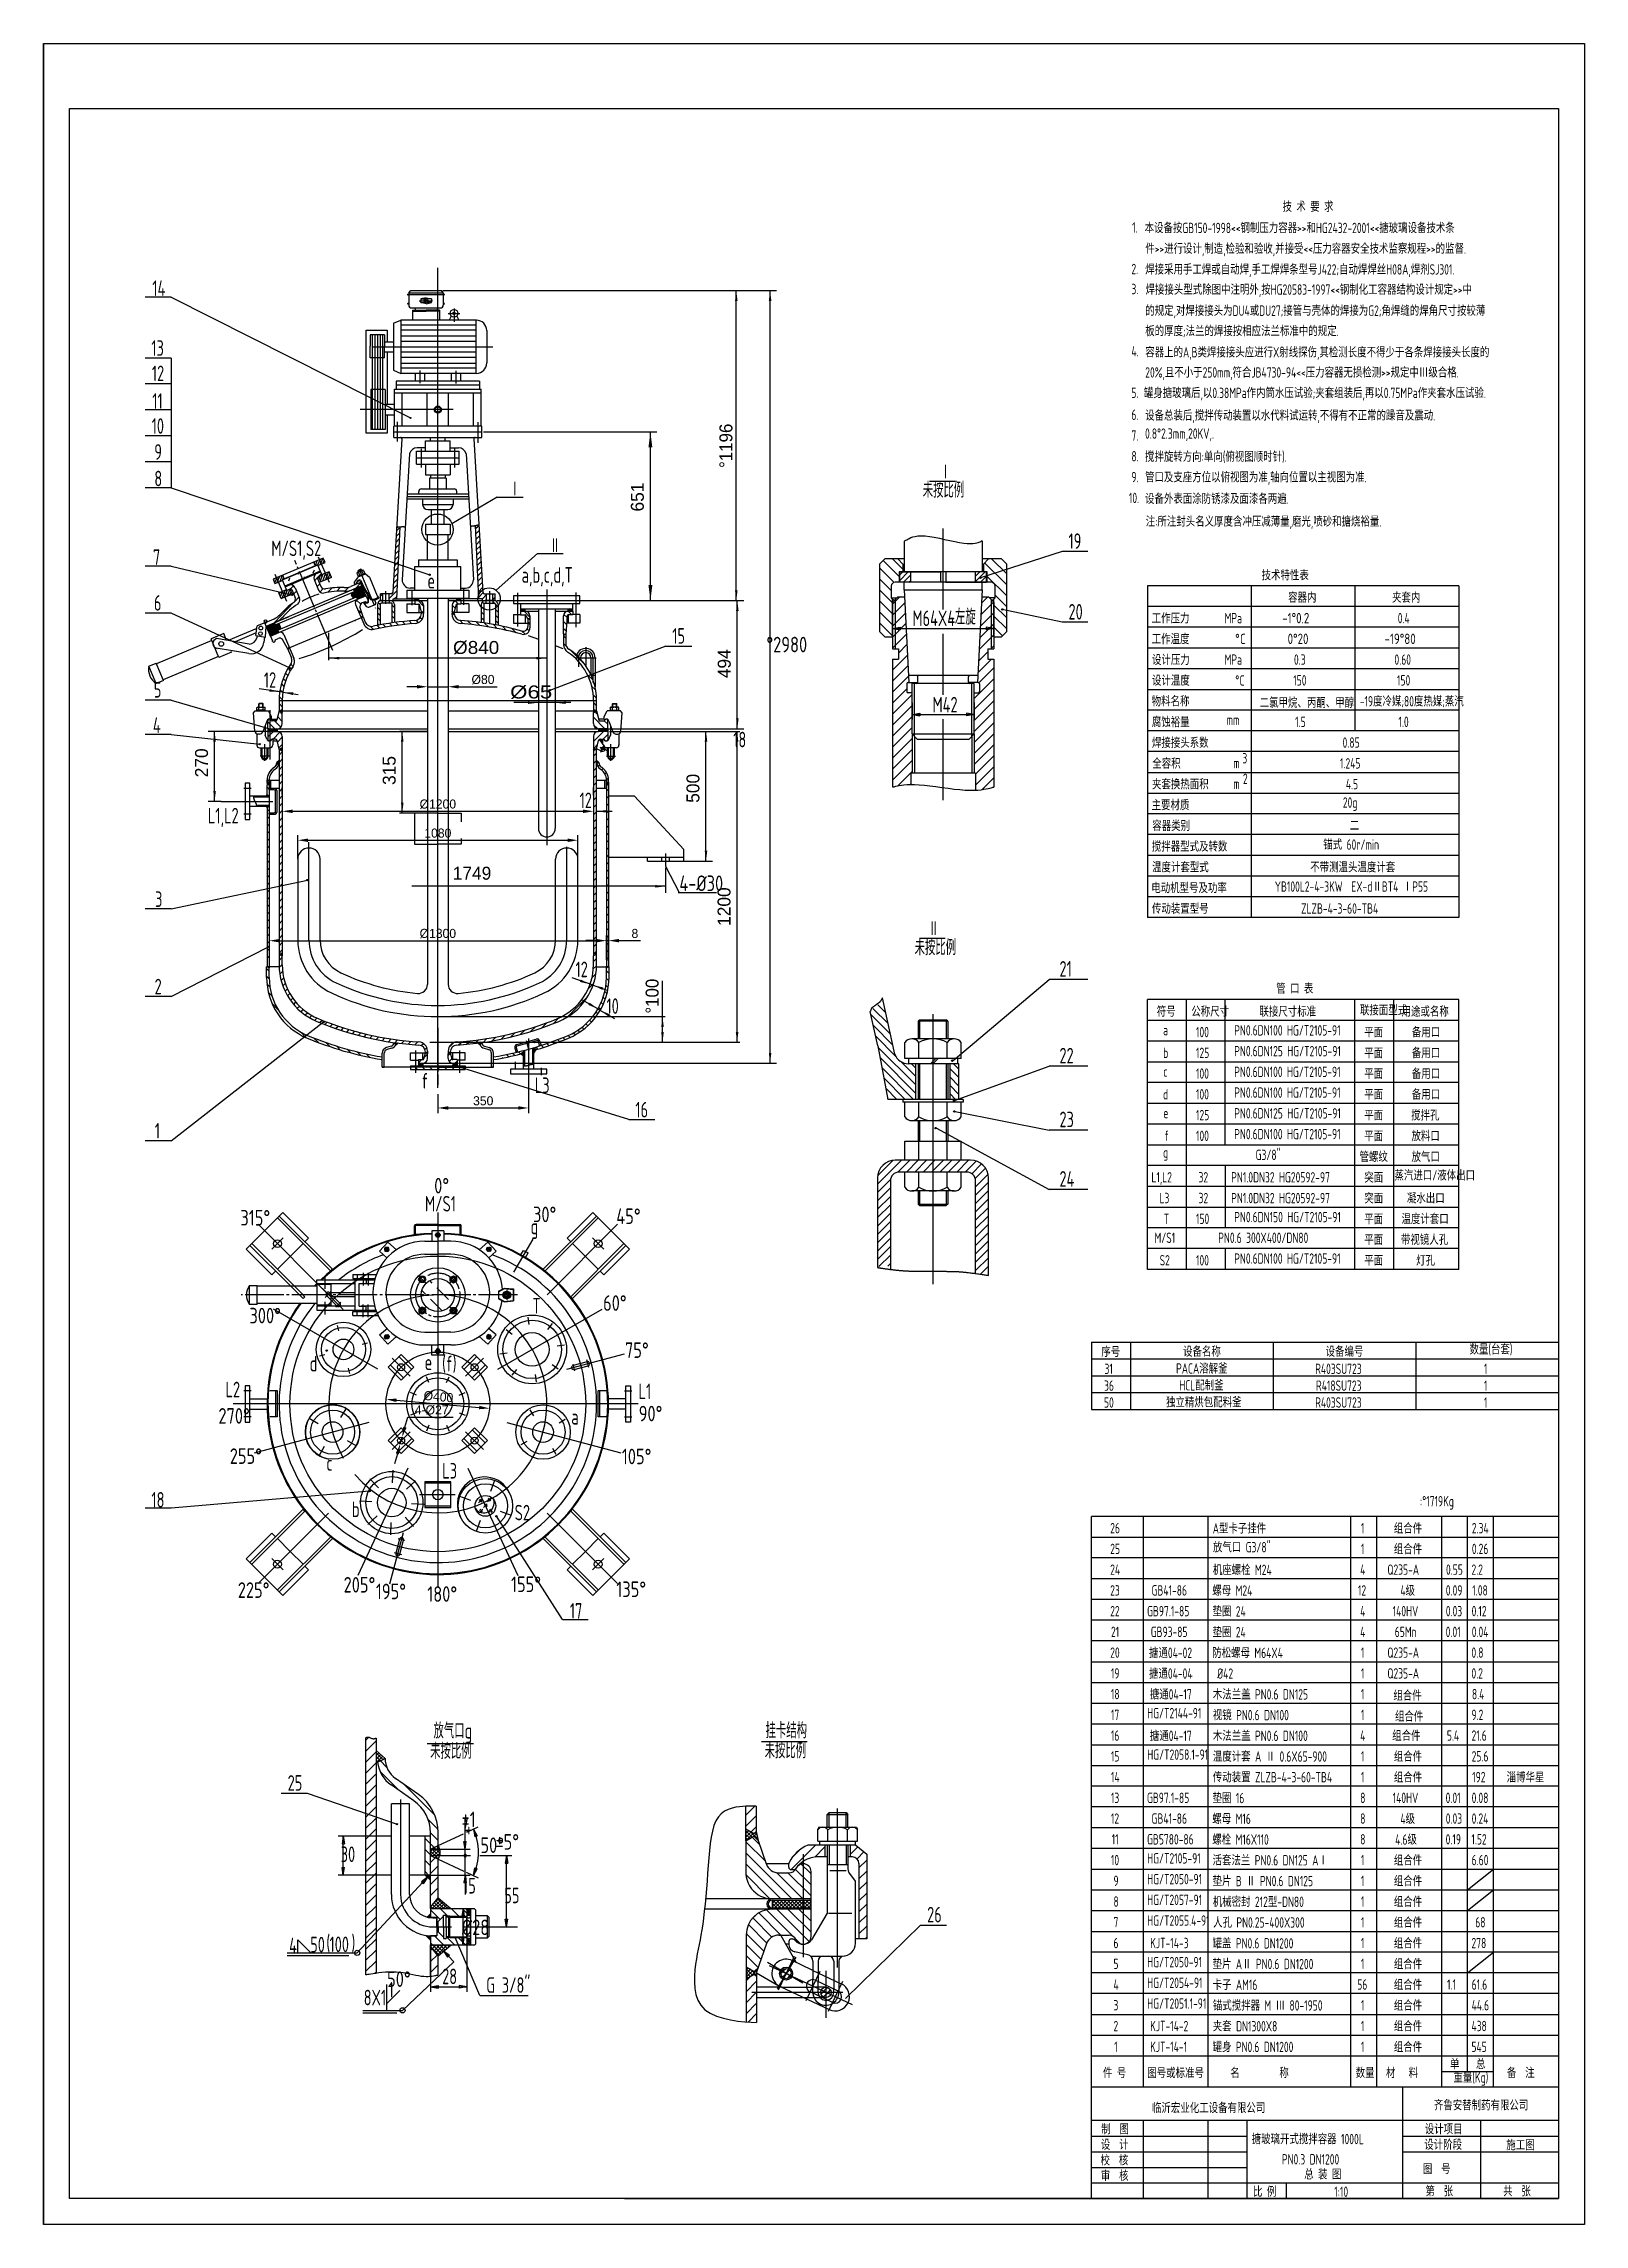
# Model space of a CAD drawing. Extents: x -1085 to 561, y -220 to 621.
# Drawn here: x -33 to 561, y -220 to 621 of the extents above; entities that cross this region are included whole.
import ezdxf

# ---------------------------------------------------------------- set-up
doc = ezdxf.new("R2010")
doc.units = 0
doc.linetypes.add('DASHDOT', pattern=[18, 15, -1, 1, -1])
doc.layers.get('0').update_dxf_attribs({"color": 8, "linetype": 'CONTINUOUS'})
doc.layers.get('DEFPOINTS').update_dxf_attribs({"linetype": 'CONTINUOUS'})
for name, color, linetype in [('0-EQUIPMENT', 7, 'CONTINUOUS'), ('1', 8, 'CONTINUOUS'), ('11', 1, 'CONTINUOUS'), ('2', 94, 'DASHDOT'), ('5', 8, 'CONTINUOUS'), ('8', 94, 'CONTINUOUS'), ('85', 7, 'CONTINUOUS'), ('9', 8, 'CONTINUOUS')]:
    doc.layers.add(name, color=color, linetype=linetype)
doc.styles.add('HZTXT', font='tssdeng.shx', dxfattribs={"width": 0.8, "bigfont": 'tssdchn.shx'})
doc.styles.get("Standard").update_dxf_attribs({"font": 'cadt_en', "bigfont": 'cadt_hz'})
doc.styles.add('STYLE1', font='cadt_en.shx', dxfattribs={"width": 0.650136, "bigfont": 'cadt_hz.shx'})
doc.styles.add('STYLE17', font='cadt_en.shx', dxfattribs={"width": 0.9717, "bigfont": 'cadt_hz.shx'})
doc.styles.add('STYLE28', font='cadt_en.shx', dxfattribs={"width": 1.284196, "bigfont": 'cadt_hz.shx'})
doc.styles.add('STYLE29', font='cadt_en.shx', dxfattribs={"width": 1.088803, "bigfont": 'cadt_hz.shx'})
doc.styles.add('STYLE36', font='cadt_en.shx', dxfattribs={"width": 0.971372, "bigfont": 'cadt_hz.shx'})
doc.dimstyles.get("Standard").update_dxf_attribs({"dimtxt": 3.5, "dimasz": 4, "dimexe": 2, "dimexo": 0, "dimgap": 1, "dimtad": 1, "dimtoh": 1, "dimdec": 4, "dimzin": 0, "dimtxsty": 'STANDARD', "dimcen": 0, "dimazin": 3, "dimtfac": 1, "dimtdec": 4, "dimtmove": 0, "dimatfit": 3, "dimtolj": 1, "dimtzin": 0})

msp = doc.modelspace()

# ---------------------------------------------------------------- texts
at = {"layer": '0-EQUIPMENT', "style": 'HZTXT'}
for s, height, width, p in [('技 术 要 求', 4, 0.7, (444.85234, 555.95936)), ('1.', 4, 0.7, (386.87599, 547.91999)), ('本设备按GB150-1998<<钢制压力容器>>和HG2432-2001<<搪玻璃设备技术条', 4, 0.7, (391.67147, 547.74549)), ('件>>进行设计,制造,检验和验收,并接受<<压力容器安全技术监察规程>>的监督.', 4, 0.7, (391.95747, 539.76749)), ('2.', 4, 0.7, (386.60255, 531.91999)), ('焊接采用手工焊或自动焊,手工焊焊条型号J422;自动焊焊丝H08A,焊剂SJ301.', 4, 0.7, (391.92776, 531.75809)), ('14', 6, 0.7, (9.14922, 523.51627)), ('3.', 4, 0.7, (386.60255, 524.19199)), ('焊接接头型式除图中注明外,按HG20583-1997<<钢制化工容器结构设计规定>>中', 4, 0.7, (392.04547, 523.98449)), ('的规定,对焊接接头为DU4或DU27;接管与壳体的焊接为G2;角焊缝的焊角尺寸按较薄', 4, 0.7, (391.93247, 515.84149)), ('13', 6, 0.7, (8.77765, 500.43928)), ('板的厚度;法兰的焊接按相应法兰标准中的规定.', 4, 0.7, (391.93247, 508.00349)), ('12', 6, 0.7, (8.95822, 490.65868)), ('4.', 4, 0.7, (386.60255, 500.19199)), ('容器上的A,B类焊接接头应进行X射线探伤,其检测长度不得少于各条焊接接头长度的', 4, 0.7, (391.93247, 499.80449)), ('20%,且不小于250mm,符合JB4730-94<<压力容器无损检测>>规定中Ⅲ级合格.', 4, 0.7, (391.94047, 492.03449)), ('5.', 4, 0.7, (386.60255, 484.19199)), ('罐身搪玻璃后,以0.38MPa作内筒水压试验;夹套组装后,再以0.75MPa作夹套水压试验.', 4, 0.7, (391.41428, 484.1283)), ('11', 6, 0.7, (9.13765, 480.00256)), ('6.', 4, 0.7, (386.60255, 475.69719)), ('设备总装后,搅拌传动装置以水代料试运转,不得有不正常的躁音及震动.', 4, 0.7, (391.90147, 475.44869)), ('10', 6, 0.7, (8.89765, 470.36156)), ('7.', 4, 0.7, (386.60255, 467.69719)), ('0.8%%D2.3mm,20KV,.', 4, 0.7, (391.85947, 468.44407)), ('9', 6, 0.7, (9.90765, 460.36256)), ('8.', 4, 0.7, (386.60255, 459.69719)), ('搅拌旋转方向:单向(俯视图顺时针).', 4, 0.7, (391.84847, 459.54569)), ('8', 6, 0.7, (9.90765, 450.12156)), ('Ⅰ', 6, 0.7, (312.94815, 452.59152)), ('9.', 4, 0.7, (386.60255, 451.69719)), ('管口及支座方位以俯视图为准,轴向位置以主视图为准.', 4, 0.7, (391.85947, 451.63369)), ('Ⅰ', 6, 0.7, (146.93991, 446.03301)), ('未按比例', 6, 0.7, (306.16161, 445.71441)), ('10.', 4, 0.7, (385.62947, 443.62672)), ('设备外表面涂防锈漆及面漆各两遍.', 4, 0.7, (391.85947, 443.32869)), ('注:所注封头名义厚度含冲压减薄量,磨光,喷砂和搪烧裕量.', 4, 0.7, (392.12129, 434.54872)), ('M/S1,S2', 6, 0.7, (55.0025, 423.18529)), ('Ⅱ', 6, 0.7, (162.40968, 424.23004)), ('19', 6, 0.7, (362.34785, 425.97513)), ('7', 6, 0.7, (9.37965, 419.80588)), ('e', 6, 0.7, (115.20564, 410.70434)), ('a,b,c,d,T', 6, 0.7, (151.50787, 412.92242)), ('技术特性表', 4, 0.7, (436.80267, 413.84122)), ('6', 6, 0.7, (9.74865, 402.15027)), ('20', 6, 0.7, (362.34785, 398.71676)), ('容器内', 4, 0.7, (447.00828, 405.21625)), ('夹套内', 4, 0.7, (487.08152, 405.19672)), ('15', 6, 0.7, (209.58311, 389.40426)), ('M64X4', 6, 0.7, (302.17862, 396.22404)), ('-左旋', 6, 0.7, (315.8584, 396.7418)), ('工作压力', 4, 0.7, (394.41297, 397.21625)), ('MPa', 4, 0.7, (422.51916, 397.28359)), ('0.4', 4, 0.7, (489.27173, 397.28359)), ('工作温度', 4, 0.7, (394.41297, 389.21625)), ('%%D', 4, 0.8, (426.61198, 389.23841)), ('C', 4, 0.8, (428.50152, 389.23841)), ('设计压力', 4, 0.7, (394.53015, 381.19672)), ('MPa', 4, 0.7, (422.51916, 381.28359)), ('0.3', 4, 0.7, (449.27173, 381.28359)), ('0.60', 4, 0.7, (488.00655, 381.28359)), ('5', 6, 0.7, (9.71865, 368.61954)), ('12', 6, 0.7, (52.12924, 372.39958)), ('设计温度', 4, 0.7, (394.53015, 373.21625)), ('%%D', 4, 0.7, (426.64024, 373.23841)), ('C', 4, 0.7, (428.29359, 373.23841)), ('150', 4, 0.7, (448.99829, 373.28359)), ('150', 4, 0.7, (488.99829, 373.28359)), ('M42', 6, 0.7, (309.93738, 362.89842)), ('物料名称', 4, 0.7, (394.41297, 365.21625)), ('腐蚀裕量', 4, 0.7, (394.47156, 357.19672)), ('二氯甲烷、丙酮、甲醇', 4, 0.7, (436.05785, 364.66579)), ('-19度冷媒;80度热媒;蒸汽', 4, 0.7, (474.64954, 365.21625)), ('4', 6, 0.7, (9.35765, 355.00903)), ('18', 6, 0.7, (233.07536, 349.43932)), ('焊接接头系数', 4, 0.7, (394.53015, 349.21625)), ('mm', 4, 0.7, (423.27217, 358.06484)), ('1.5', 4, 0.7, (449.71659, 357.28359)), ('0.85', 4, 0.7, (468.00655, 349.28359)), ('1.0', 4, 0.7, (489.54516, 357.28359)), ('全容积', 4, 0.7, (394.64734, 341.21625)), ('3', 4, 0.7, (429.38411, 343.24509)), ('1.245', 4, 0.7, (467.01481, 341.28359)), ('夹套换热面积', 4, 0.7, (394.53015, 333.21625)), ('m', 4, 0.7, (425.863, 341.36784)), ('2', 4, 0.7, (429.60511, 335.29409)), ('4.5', 4, 0.7, (469.27173, 333.28359)), ('12', 6, 0.7, (173.85433, 326.00134)), ('主要材质', 4, 0.7, (394.38367, 325.17719)), ('m', 4, 0.7, (425.863, 333.36784)), ('20g', 4, 0.7, (468.11948, 326.16268)), ('L1,L2', 6, 0.7, (30.54217, 320.10616)), ('容器类别', 4, 0.7, (394.64734, 317.21625)), ('二', 4, 0.7, (470.80014, 317.27484)), ('搅拌器型式及转数', 4, 0.7, (394.47156, 309.21625)), ('锚式 60r/min', 4, 0.7, (460.55521, 309.94649)), ('温度计套型式', 4, 0.7, (394.55945, 301.21625)), ('不带测温头温度计套', 4, 0.7, (455.53972, 301.21625)), ('电动机型号及功率', 4, 0.7, (394.26648, 293.21625)), ('YB100L2-4-3KW  EX-dⅡBT4 ⅠP55', 4, 0.7, (441.8673, 293.7424)), ('3', 6, 0.7, (10.19365, 287.89935)), ('传动装置型号', 4, 0.7, (394.53015, 285.23578)), ('ZLZB-4-3-60-TB4', 4, 0.7, (452.00462, 285.28359)), ('Ⅱ', 6, 0.7, (308.33342, 276.52706)), ('未按比例', 6, 0.7, (303.02624, 269.28475)), ('12', 6, 0.7, (172.28725, 260.81155)), ('21', 6, 0.7, (358.86681, 261.01112)), ('2', 6, 0.7, (10.02065, 254.18401)), ('10', 6, 0.7, (184.21856, 246.66356)), ('管 口 表', 4, 0.7, (442.41714, 254.43221)), ('符号', 4, 0.7, (396.36355, 245.55057)), ('公称尺寸', 4, 0.7, (409.68291, 245.5701)), ('联接尺寸标准', 4, 0.7, (435.97371, 245.55057)), ('联接面型式', 4, 0.7, (474.70891, 246.08407)), ('用途或名称', 4, 0.7, (490.75379, 245.5701)), ('a', 4, 0.7, (398.82357, 238.41869)), ('100', 4, 0.7, (411.49829, 237.63744)), ('PN0.6DN100 HG/T2105-91', 4, 0.7, (426.23805, 238.30034)), ('平面', 4, 0.7, (476.36355, 237.55057)), ('备用口', 4, 0.7, (494.71336, 237.5701)), ('22', 6, 0.7, (358.86681, 227.56045)), ('b', 4, 0.7, (398.82357, 229.63744)), ('125', 4, 0.7, (411.49829, 229.63744)), ('PN0.6DN125 HG/T2105-91', 4, 0.7, (426.23805, 230.30034)), ('平面', 4, 0.7, (476.36355, 229.55057)), ('备用口', 4, 0.7, (494.71336, 229.5701)), ('f', 6, 0.7, (112.93887, 217.82642)), ('L3', 6, 0.7, (156.57887, 216.13509)), ('c', 4, 0.7, (398.89193, 222.41869)), ('100', 4, 0.7, (411.49829, 221.63744)), ('PN0.6DN100 HG/T2105-91', 4, 0.7, (426.23805, 222.30034)), ('平面', 4, 0.7, (476.36355, 221.55057)), ('备用口', 4, 0.7, (494.71336, 221.5701)), ('16', 6, 0.7, (195.3684, 206.70702)), ('d', 4, 0.7, (398.82357, 213.63744)), ('100', 4, 0.7, (411.49829, 213.63744)), ('PN0.6DN100 HG/T2105-91', 4, 0.7, (426.23805, 214.30034)), ('PN0.6DN125 HG/T2105-91', 4, 0.7, (426.23805, 206.30034)), ('平面', 4, 0.7, (476.36355, 213.55057)), ('备用口', 4, 0.7, (494.71336, 213.5701)), ('1', 6, 0.7, (10.09865, 198.5484)), ('23', 6, 0.7, (358.86681, 202.9487)), ('e', 4, 0.7, (398.89193, 206.41869)), ('125', 4, 0.7, (411.49829, 205.63744)), ('PN0.6DN100 HG/T2105-91', 4, 0.7, (426.23805, 198.30034)), ('平面', 4, 0.7, (476.36355, 205.55057)), ('搅拌孔', 4, 0.7, (494.44968, 205.53104)), ('放料口', 4, 0.7, (494.55222, 197.55057)), ('g', 4, 0.7, (398.82357, 191.19994)), ('f', 4, 0.7, (399.30208, 197.63744)), ('100', 4, 0.7, (411.49829, 197.63744)), ('G3/8"', 4, 0.7, (434.4984, 190.30034)), ('管螺纹', 4, 0.7, (474.55222, 189.55057)), ('平面', 4, 0.7, (476.36355, 197.55057)), ('放气口', 4, 0.7, (494.56687, 189.55057)), ('24', 6, 0.7, (358.86681, 180.01693)), ('L1,L2', 4, 0.7, (394.30973, 181.63744)), ('32', 4, 0.7, (412.49003, 181.63744)), ('PN1.0DN32 HG20592-97', 4, 0.7, (425.04764, 181.63744)), ('突面', 4, 0.7, (476.3782, 181.53104)), ('蒸汽进口/液体出口', 4, 0.7, (488.03775, 182.38794)), ('L3', 4, 0.7, (397.42167, 173.63744)), ('32', 4, 0.7, (412.49003, 173.63744)), ('PN1.0DN32 HG20592-97', 4, 0.7, (425.05224, 173.63744)), ('突面', 4, 0.7, (476.3782, 173.53104)), ('凝水出口', 4, 0.7, (492.81414, 173.5701)), ('M/S1', 6, 0.7, (114.241, 170.4306)), ('T', 4, 0.7, (399.02865, 165.63744)), ('150', 4, 0.7, (411.49829, 165.63744)), ('PN0.6DN150 HG/T2105-91', 4, 0.7, (426.23805, 166.30034)), ('平面', 4, 0.7, (476.36355, 165.55057)), ('温度计套口', 4, 0.7, (490.72449, 165.5701)), ('g', 6, 0.7, (154.98449, 161.66201)), ('M/S1', 4, 0.7, (395.50245, 158.30034)), ('PN0.6 300X400/DN80', 4, 0.7, (420.06768, 158.30034)), ('平面', 4, 0.7, (476.36355, 157.55057)), ('带视镜人孔', 4, 0.7, (490.51941, 157.5701)), ('S2', 4, 0.7, (397.49003, 149.63744)), ('100', 4, 0.7, (411.49829, 149.63744)), ('PN0.6DN100 HG/T2105-91', 4, 0.7, (426.23805, 150.30034)), ('平面', 4, 0.7, (476.36355, 149.55057)), ('灯孔', 4, 0.7, (496.36355, 149.55057)), ('T', 6, 0.7, (155.67794, 131.06745)), ('序号', 4, 0.7, (375.01371, 114.35304)), ('设备名称', 4, 0.7, (406.52138, 114.42841)), ('设备编号', 4, 0.7, (461.4542, 114.42841)), ('数量(台套)', 4, 0.7, (516.94841, 115.29071)), ('d', 6, 0.7, (69.78921, 108.77981)), ('e', 6, 0.7, (114.12855, 109.31625)), ('(f)', 6, 0.7, (120.85153, 108.78837)), ('31', 4, 0.7, (376.23372, 107.78288)), ('PACA溶解釜', 4, 0.7, (403.82201, 107.9105)), ('R403SU723', 4, 0.7, (457.44742, 107.78288)), ('1', 4, 0.7, (522.52186, 107.78288)), ('L2', 6, 0.7, (37.34509, 98.7934)), ('L1', 6, 0.7, (196.59493, 98.10716)), ('36', 4, 0.7, (376.04038, 101.28288)), ('HCL配制釜', 4, 0.7, (405.06932, 101.4105)), ('R418SU723', 4, 0.7, (457.75503, 101.28288)), ('1', 4, 0.7, (522.52186, 101.28288)), ('50', 4, 0.7, (376.04038, 94.78288)), ('独立精烘包配料釜', 4, 0.7, (399.95368, 94.9105)), ('R403SU723', 4, 0.7, (457.44742, 94.78288)), ('1', 4, 0.7, (522.52186, 94.78288)), ('a', 6, 0.7, (170.65151, 88.26141)), ('c', 6, 0.7, (76.25213, 70.44703)), ('L3', 6, 0.7, (120.90505, 67.44372)), ('18', 6, 0.7, (8.79001, 56.26674)), (':%%D1719Kg', 4, 0.7, (497.85572, 56.71642)), ('b', 6, 0.7, (86.07212, 52.58085)), ('S2', 6, 0.7, (148.84026, 51.32944)), ('A型卡子挂件', 4, 0.7, (417.95564, 46.24204)), ('组合件', 4, 0.7, (487.79476, 46.24204)), ('26', 4, 0.7, (378.4261, 46.32891)), ('25', 4, 0.7, (378.4261, 38.32891)), ('放气口 G3/8"', 4, 0.7, (418.03243, 38.99181)), ('1', 4, 0.7, (475.08076, 46.32891)), ('1', 4, 0.7, (475.08076, 38.32891)), ('组合件', 4, 0.7, (487.79476, 38.24204)), ('2.34', 4, 0.7, (517.84831, 46.32891)), ('0.26', 4, 0.7, (517.84831, 38.32891)), ('24', 4, 0.7, (378.4261, 30.32891)), ('机座螺栓 M24', 4, 0.7, (417.96543, 30.24204)), ('4', 4, 0.7, (474.8065, 30.32891)), ('Q235-A', 4, 0.7, (485.29328, 30.32891)), ('0.55', 4, 0.7, (507.88051, 30.32891)), ('2.2', 4, 0.7, (517.69723, 30.32891)), ('23', 4, 0.7, (378.4261, 22.32891)), ('GB41-86', 4, 0.7, (394.36712, 22.32891)), ('螺母 M24', 4, 0.7, (417.78912, 22.26157)), ('12', 4, 0.7, (473.93162, 22.32891)), ('4级', 4, 0.7, (490.29644, 22.24641)), ('0.09', 4, 0.7, (507.79811, 22.32891)), ('1.08', 4, 0.7, (518.02209, 22.32891)), ('17', 6, 0.7, (170.10644, 13.43759)), ('22', 4, 0.7, (378.4261, 14.32891)), ('GB97.1-85', 4, 0.7, (392.64155, 14.32891)), ('垫圈 24', 4, 0.7, (417.87728, 14.24204)), ('4', 4, 0.7, (474.8065, 14.32891)), ('140HV', 4, 0.7, (487.31646, 14.32891)), ('0.03', 4, 0.7, (507.79811, 14.32891)), ('0.12', 4, 0.7, (517.75945, 14.32891)), ('21', 4, 0.7, (378.73372, 6.32891)), ('GB93-85', 4, 0.7, (394.05858, 6.32891)), ('垫圈 24', 4, 0.7, (417.87728, 6.24204)), ('4', 4, 0.7, (474.8065, 6.32891)), ('65Mn', 4, 0.7, (488.13976, 6.32891)), ('0.01', 4, 0.7, (507.75945, 6.32891)), ('0.04', 4, 0.7, (517.79811, 6.32891)), ('20', 4, 0.7, (378.4261, -1.67109)), ('搪通04-02', 4, 0.7, (393.39473, -1.75796)), ('防松螺母 M64X4', 4, 0.7, (417.75974, -1.75796)), ('1', 4, 0.7, (475.08076, -1.67109)), ('Q235-A', 4, 0.7, (485.29328, -1.67109)), ('0.8', 4, 0.7, (517.69723, -1.67109)), ('19', 4, 0.7, (378.69954, -9.67109)), ('搪通04-04', 4, 0.7, (393.39473, -9.75796)), (' %%C42', 4, 0.7, (417.96543, -9.75796)), ('1', 4, 0.7, (475.08076, -9.67109)), ('Q235-A', 4, 0.7, (485.29328, -9.67109)), ('0.2', 4, 0.7, (517.69723, -9.67109)), ('18', 4, 0.7, (378.69954, -17.67109)), ('搪通04-17', 4, 0.7, (393.70235, -17.75796)), ('木法兰盖 PN0.6 DN125', 4, 0.7, (417.99482, -17.75796)), ('1', 4, 0.7, (475.08076, -17.67109)), ('组合件', 4, 0.7, (487.58276, -18.22796)), ('8.4', 4, 0.7, (517.87922, -17.67109)), ('17', 4, 0.7, (378.69954, -25.67109)), ('HG/T2144-91', 4, 0.7, (392.67324, -25.00819)), ('视镜 PN0.6 DN100', 4, 0.7, (417.99482, -25.75796)), ('1', 4, 0.7, (475.08076, -25.67109)), ('组合件', 4, 0.7, (488.21876, -26.28296)), ('9.2', 4, 0.7, (517.69723, -25.67109)), ('放气口g', 6, 0.7, (117.54981, -32.79792)), ('挂卡结构', 6, 0.7, (245.57134, -32.70997)), ('16', 4, 0.7, (378.69954, -33.67109)), ('搪通04-17', 4, 0.7, (393.70235, -33.75796)), ('木法兰盖 PN0.6 DN100', 4, 0.7, (417.99482, -33.75796)), ('4', 4, 0.7, (474.8065, -33.67109)), ('组合件', 4, 0.7, (487.15876, -33.70296)), ('5.4', 4, 0.7, (508.20677, -33.67109)), ('21.6', 4, 0.7, (517.72655, -33.67109)), ('未按比例', 6, 0.7, (116.25964, -40.66513)), ('未按比例', 6, 0.7, (245.20378, -40.4489)), ('15', 4, 0.7, (378.69954, -41.67109)), ('HG/T2058.1-91', 4, 0.7, (392.71376, -41.00819)), ('温度计套 A Ⅱ 0.6X65-900', 4, 0.7, (418.00244, -41.73843)), ('1', 4, 0.7, (475.08076, -41.67109)), ('组合件', 4, 0.7, (487.79476, -41.75796)), ('25.6', 4, 0.7, (517.77099, -41.67109)), ('25', 6, 0.7, (61.30475, -52.92912)), ('14', 4, 0.7, (378.69954, -49.67109)), ('传动装置 ZLZB-4-3-60-TB4', 4, 0.7, (417.98759, -49.7189)), ('1', 4, 0.7, (475.08076, -49.67109)), ('组合件', 4, 0.7, (487.79476, -49.75796)), ('192', 4, 0.7, (517.97118, -49.67109)), ('淄博华星', 4, 0.7, (531.2532, -49.73843)), ('13', 4, 0.7, (378.69954, -57.67109)), ('GB97.1-85', 4, 0.7, (392.61619, -57.67109)), ('垫圈 16', 4, 0.7, (417.87728, -57.75796)), ('8', 4, 0.7, (474.8065, -57.67109)), ('140HV', 4, 0.7, (487.31646, -57.67109)), ('0.01', 4, 0.7, (507.73455, -57.67109)), ('0.08', 4, 0.7, (517.77099, -57.67109)), ('4', 6, 0.7, (129.1318, -69.79326)), ('12', 4, 0.7, (378.69954, -65.67109)), ('GB41-86', 4, 0.7, (394.36712, -65.67109)), ('螺母 M16', 4, 0.7, (417.78912, -65.73843)), ('8', 4, 0.7, (474.8065, -65.67109)), ('4级', 4, 0.7, (490.29644, -65.75359)), ('0.03', 4, 0.7, (507.77099, -65.67109)), ('0.24', 4, 0.7, (517.77099, -65.67109)), ('30', 6, 0.7, (81.7708, -80.4407)), ('11', 4, 0.7, (379.00715, -73.67109)), ('GB5780-86', 4, 0.7, (392.63316, -73.67109)), ('螺栓 M16X110', 4, 0.7, (417.78912, -73.75796)), ('8', 4, 0.7, (474.8065, -73.67109)), ('4.6级', 4, 0.7, (488.30701, -73.75359)), ('0.19', 4, 0.7, (507.73455, -73.67109)), ('1.52', 4, 0.7, (517.66777, -73.67109)), ('10', 4, 0.7, (378.69954, -81.67109)), ('HG/T2105-91', 4, 0.7, (392.67172, -81.00819)), ('活套法兰 PN0.6 DN125 AⅠ', 4, 0.7, (417.88297, -81.75796)), ('1', 4, 0.7, (475.08076, -81.67109)), ('组合件', 4, 0.7, (487.79476, -81.75796)), ('6.60', 4, 0.7, (517.77099, -81.67109)), ('15', 6, 0.7, (128.93875, -92.57384)), ('55', 6, 0.7, (144.83572, -96.33451)), ('9', 4, 0.7, (379.69128, -89.67109)), ('HG/T2050-91', 4, 0.7, (392.68021, -89.00819)), ('垫片 B Ⅱ PN0.6 DN125', 4, 0.7, (417.87851, -89.75796)), ('1', 4, 0.7, (475.08076, -89.67109)), ('1', 4, 0.7, (475.08076, -89.67109)), ('组合件', 4, 0.7, (487.79476, -89.75796)), ('组合件', 4, 0.7, (487.79476, -89.75796)), ('26', 6, 0.7, (307.84417, -103.71716)), ('8', 4, 0.7, (379.69128, -97.67109)), ('HG/T2057-91', 4, 0.7, (392.66132, -97.00819)), ('机械密封 212型-DN80', 4, 0.7, (417.96543, -97.75796)), ('1', 4, 0.7, (475.08076, -97.67109)), ('组合件', 4, 0.7, (487.79476, -97.75796)), ('50', 6, 0.7, (70.00647, -115.27108)), ('(', 6, 0.7, (76.22179, -114.65973)), ('100', 6, 0.7, (77.44448, -115.16919)), (')', 6, 0.7, (85.90139, -114.65973)), ('7', 4, 0.7, (379.69128, -105.67109)), ('HG/T2055.4-91', 4, 0.7, (392.70489, -105.00819)), ('人孔 PN0.25-400X300', 4, 0.7, (418.08918, -105.73843)), ('1', 4, 0.7, (475.08076, -105.67109)), ('组合件', 4, 0.7, (487.79476, -105.75796)), ('组合件', 4, 0.7, (487.79476, -113.75796)), ('68', 4, 0.7, (519.15382, -105.67109)), ('4', 6, 0.7, (61.8725, -115.54912)), ('6', 4, 0.7, (379.69128, -113.67109)), ('5', 4, 0.7, (379.69128, -121.67109)), ('HG/T2050-91', 4, 0.7, (392.67487, -121.00819)), ('KJT-14-3', 4, 0.7, (393.83791, -113.67109)), ('罐盖 PN0.6 DN1200', 4, 0.7, (417.90666, -113.7775)), ('垫片 AⅡ PN0.6 DN1200', 4, 0.7, (417.87728, -121.75796)), ('1', 4, 0.7, (475.08076, -113.67109)), ('1', 4, 0.7, (475.08076, -121.67109)), ('组合件', 4, 0.7, (487.79476, -121.75796)), ('278', 4, 0.7, (517.69839, -113.67109)), ('28', 6, 0.7, (120.87101, -127.53422)), ('G 3/8"', 6, 0.7, (137.89387, -130.87651)), ('4', 4, 0.7, (379.69128, -129.67109)), ('HG/T2054-91', 4, 0.7, (392.67362, -129.00819)), ('卡子 AM16', 4, 0.7, (417.90666, -129.75796)), ('56', 4, 0.7, (473.65737, -129.67109)), ('组合件', 4, 0.7, (487.79476, -129.75796)), ('1.1', 4, 0.7, (508.28003, -129.67109)), ('61.6', 4, 0.7, (517.77057, -129.67109)), ('8X1', 6, 0.7, (90.63228, -135.69132)), ('1', 6, 0.7, (100.17288, -132.71458)), ('3', 4, 0.7, (379.69128, -137.67109)), ('HG/T2051.1-91', 4, 0.7, (392.70205, -137.00819)), ('锚式搅拌器 M Ⅲ 80-1950', 4, 0.7, (417.99482, -137.73843)), ('1', 4, 0.7, (475.08076, -137.67109)), ('组合件', 4, 0.7, (487.79476, -137.75796)), ('44.6', 4, 0.7, (517.76911, -137.67109)), ('2', 4, 0.7, (379.69128, -145.67109)), ('KJT-14-2', 4, 0.7, (393.81354, -145.67109)), ('夹套 DN1300X8', 4, 0.7, (417.96543, -145.75796)), ('1', 4, 0.7, (475.08076, -145.67109)), ('组合件', 4, 0.7, (487.79476, -145.75796)), ('438', 4, 0.7, (517.70391, -145.67109)), ('1', 4, 0.7, (379.96472, -153.67109)), ('KJT-14-1', 4, 0.7, (393.81802, -153.67109)), ('罐身 PN0.6 DN1200', 4, 0.7, (417.90666, -153.73843)), ('1', 4, 0.7, (475.08076, -153.67109)), ('组合件', 4, 0.7, (487.79476, -153.75796)), ('545', 4, 0.7, (517.70391, -153.67109)), ('件 号', 4, 0.7, (375.62429, -163.75796)), ('图号或标准号', 4, 0.7, (392.71349, -163.7775)), ('名         称', 4, 0.7, (424.69231, -163.73843)), ('数量', 4, 0.7, (473.04798, -163.73843)), ('材   料', 4, 0.7, (484.72967, -163.75796)), ('单', 4, 0.7, (509.45489, -160.34426)), ('总', 4, 0.7, (519.44249, -160.34426)), ('备  注', 4, 0.7, (531.36106, -163.73843)), ('重量(Kg)', 4, 0.7, (510.73115, -165.49476)), ('临沂宏业化工设备有限公司', 4, 0.7, (394.53946, -177.26637)), ('齐鲁安替制药有限公司', 4, 0.7, (503.21199, -176.23843)), ('制  图', 4, 0.7, (374.9576, -185.41383)), ('搪玻璃开式搅拌容器 1000L', 4, 0.7, (432.96485, -189.2524)), ('设计项目', 4, 0.7, (499.70147, -185.41383)), ('校  核', 4, 0.7, (374.69913, -197.45064)), ('设  计', 4, 0.7, (374.81788, -191.41383)), ('PN0.3 DN1200', 4, 0.7, (444.61189, -197.07659)), ('设计阶段', 4, 0.7, (499.51094, -191.41383)), ('施工图', 4, 0.7, (531.14563, -191.56867)), ('审  核', 4, 0.7, (374.79248, -203.41383)), ('总 装 图', 4, 0.7, (453.21789, -202.85459)), ('图  号', 4, 0.7, (498.9636, -200.79703)), ('比 例', 4, 0.7, (433.50188, -209.56253)), ('1:10', 4, 0.7, (464.79574, -209.57099)), ('第  张', 4, 0.7, (499.9518, -209.34426)), ('共  张', 4, 0.7, (529.90787, -209.34486))]:
    msp.add_text(s, height=height, dxfattribs=dict(at, width=width)).set_placement(p)
at = {"layer": '0-EQUIPMENT', "attachment_point": 7, "style": 'HZTXT'}
for s, insert, char_height in [('-1%%D0.2', (444.74475, 397.28359), 4), ('%%d2980', (245.8815, 386.08096), 6), ('0%%d20', (446.83077, 389.28359), 4), ('-19%%d80', (484.19787, 389.28359), 4), ('4-%%c30', (212.32204, 294.02568), 6), ('0%%d', (117.80429, 177.39038), 6), ('315%%d', (43.10539, 165.03208), 6), ('30%%d', (155.90521, 166.328), 6), ('45%%d', (188.00834, 165.61391), 6), ('60%%d', (182.91995, 132.14372), 6), ('300%%d', (46.59184, 127.29927), 6), ('75%%d', (191.36095, 113.97308), 6), ('270%%d', (34.62329, 88.62533), 6), ('90%%d', (196.64857, 89.51239), 6), ('255%%d', (38.99643, 73.11073), 6), ('105%%d', (190.16584, 72.9677), 6), ('225%%d', (42.09364, 21.45196), 6), ('205%%d', (82.88313, 23.48726), 6), ('195%%d', (95.33159, 20.91793), 6), ('180%%d', (115.1481, 19.92046), 6), ('155%%d', (147.42856, 23.69167), 6), ('135%%d', (188.03828, 21.7649), 6), ('%%p1', (128.35958, -66.99395), 6), ('50%%d', (135.63622, -76.9448), 6), ('%%p5%%d', (141.44836, -75.65342), 6), ('%%c28', (128.48399, -108.62511), 6), ('50%%d', (99.65916, -128.60483), 6)]:
    msp.add_mtext(s, dxfattribs=dict(at, insert=insert, char_height=char_height))

# ---------------------------------------------------------------- blocks, each defined once
blk = doc.blocks.new('*U0')
at = {"layer": '5'}
for p, q in [((115.21, 348.65), (115.21, 345.55, 1)), ((123.21, 348.65), (123.21, 345.55))]:
    blk.add_line(p, q, dxfattribs=at)
blk = doc.blocks.new('*U1')
at = {"layer": '5'}
for p, q in [((59.21, 331.2), (59.21, 333.91, 1)), ((179.21, 330.96), (179.21, 333.91))]:
    blk.add_line(p, q, dxfattribs=at)
blk = doc.blocks.new('*U2')
at = {"layer": '5'}
for p, q in [((54.21, 276.84), (54.21, 271.99, 1)), ((184.21, 276.84), (184.21, 271.99))]:
    blk.add_line(p, q, dxfattribs=at)
blk = doc.blocks.new('*U3')
at = {"layer": '5'}
for p, q in [((179.21, 331.82), (179.21, 333.92, 1)), ((180.41, 331.71), (180.41, 333.92))]:
    blk.add_line(p, q, dxfattribs=at)
blk = doc.blocks.new('*U4')
at = {"layer": '5'}
for p, q in [((184.21, 273.96), (184.21, 275.96)), ((185.01, 273.96), (185.01, 275.96, 1))]:
    blk.add_line(p, q, dxfattribs=at)
blk = doc.blocks.new('*U5')
for p, q in [((48.14, 330.57), (48.13, 330.54)), ((48.13, 330.54), (48.13, 330.51)), ((48.13, 330.51), (48.13, 330.48)), ((48.13, 330.48), (48.13, 330.45)), ((48.13, 330.45), (48.13, 330.41)), ((48.13, 330.41), (48.14, 330.38)), ((48.14, 330.61), (48.14, 330.59, 1)), ((48.14, 330.59), (48.14, 330.57)), ((48.14, 330.38), (48.14, 330.35)), ((48.14, 330.35), (48.14, 330.32)), ((48.14, 330.32), (48.14, 330.29)), ((48.14, 330.29), (48.14, 330.26)), ((48.14, 330.26), (48.14, 330.23)), ((48.14, 330.23), (48.14, 330.2)), ((48.14, 330.2), (48.14, 330.17)), ((48.14, 330.17), (48.15, 330.14)), ((48.15, 330.14), (48.15, 330.11)), ((48.15, 330.11), (48.15, 330.08)), ((48.15, 330.08), (48.16, 330.05)), ((48.16, 330.05), (48.16, 330.02)), ((48.16, 330.02), (48.16, 329.99)), ((48.16, 329.99), (48.17, 329.96)), ((48.17, 329.96), (48.17, 329.93)), ((48.17, 329.93), (48.17, 329.9)), ((48.17, 329.9), (48.18, 329.87)), ((48.18, 329.87), (48.18, 329.84)), ((48.18, 329.84), (48.19, 329.82)), ((48.19, 329.82), (48.19, 329.79)), ((48.19, 329.79), (48.2, 329.76)), ((48.2, 329.76), (48.21, 329.73)), ((48.21, 329.73), (48.21, 329.7)), ((48.21, 329.7), (48.22, 329.67)), ((48.22, 329.67), (48.23, 329.65)), ((48.23, 329.65), (48.23, 329.62)), ((48.23, 329.62), (48.24, 329.59)), ((48.24, 329.59), (48.25, 329.57)), ((48.25, 329.57), (48.25, 329.54)), ((48.25, 329.54), (48.26, 329.51)), ((48.26, 329.51), (48.27, 329.49)), ((48.27, 329.49), (48.28, 329.46)), ((48.28, 329.46), (48.29, 329.43)), ((48.29, 329.43), (48.3, 329.41)), ((48.3, 329.41), (48.31, 329.38)), ((48.31, 329.38), (48.31, 329.36)), ((48.31, 329.36), (48.32, 329.33)), ((48.32, 329.33), (48.33, 329.3)), ((48.33, 329.3), (48.34, 329.28)), ((48.34, 329.28), (48.35, 329.25)), ((48.35, 329.25), (48.36, 329.23)), ((48.36, 329.23), (48.37, 329.2)), ((48.37, 329.2), (48.38, 329.18)), ((48.38, 329.18), (48.39, 329.15)), ((48.39, 329.15), (48.4, 329.13)), ((48.4, 329.13), (48.41, 329.1)), ((48.41, 329.1), (48.43, 329.08)), ((48.43, 329.08), (48.44, 329.05)), ((48.44, 329.05), (48.45, 329.03)), ((48.45, 329.03), (48.46, 329.01)), ((48.46, 329.01), (48.47, 328.98)), ((48.47, 328.98), (48.48, 328.96)), ((48.48, 328.96), (48.49, 328.93)), ((48.49, 328.93), (48.5, 328.91)), ((48.5, 328.91), (48.52, 328.88)), ((48.52, 328.88), (48.53, 328.86)), ((48.53, 328.86), (48.54, 328.84)), ((48.54, 328.84), (48.55, 328.81)), ((48.55, 328.81), (48.56, 328.79)), ((48.56, 328.79), (48.58, 328.76)), ((48.58, 328.76), (48.59, 328.74)), ((48.59, 328.74), (48.6, 328.72)), ((48.6, 328.72), (48.61, 328.69)), ((48.61, 328.69), (48.62, 328.67)), ((48.62, 328.67), (48.64, 328.65)), ((48.64, 328.65), (48.65, 328.62)), ((48.65, 328.62), (48.66, 328.6)), ((48.66, 328.6), (48.67, 328.57)), ((48.67, 328.57), (48.69, 328.55)), ((48.69, 328.55), (48.7, 328.53)), ((48.7, 328.53), (48.71, 328.5)), ((48.71, 328.5), (48.72, 328.48)), ((48.72, 328.48), (48.74, 328.46)), ((48.74, 328.46), (48.75, 328.43)), ((48.75, 328.43), (48.76, 328.41)), ((48.76, 328.41), (48.77, 328.39)), ((48.77, 328.39), (48.78, 328.36)), ((48.78, 328.36), (48.8, 328.34)), ((48.8, 328.34), (48.81, 328.31)), ((48.81, 328.31), (48.82, 328.29)), ((48.82, 328.29), (48.83, 328.27)), ((48.83, 328.27), (48.85, 328.24)), ((48.85, 328.24), (48.86, 328.22)), ((48.86, 328.22), (48.87, 328.2)), ((48.87, 328.2), (48.88, 328.17)), ((48.88, 328.17), (48.89, 328.15)), ((48.89, 328.15), (48.91, 328.12)), ((48.91, 328.12), (48.92, 328.1)), ((48.92, 328.1), (48.93, 328.08)), ((48.93, 328.08), (48.94, 328.05)), ((48.94, 328.05), (48.95, 328.03)), ((48.95, 328.03), (48.96, 328)), ((48.96, 328), (48.97, 327.98)), ((48.97, 327.98), (48.98, 327.96)), ((48.98, 327.96), (49, 327.93)), ((49, 327.93), (49.01, 327.91)), ((49.01, 327.91), (49.02, 327.88)), ((49.02, 327.88), (49.03, 327.86)), ((49.03, 327.86), (49.04, 327.83)), ((49.04, 327.83), (49.05, 327.81)), ((49.05, 327.81), (49.06, 327.78)), ((49.06, 327.78), (49.07, 327.76)), ((49.07, 327.76), (49.08, 327.73)), ((49.08, 327.73), (49.09, 327.71)), ((49.09, 327.71), (49.1, 327.68)), ((49.1, 327.68), (49.11, 327.65)), ((49.11, 327.65), (49.12, 327.63)), ((49.12, 327.63), (49.13, 327.6)), ((49.13, 327.6), (49.13, 327.57)), ((49.13, 327.57), (49.14, 327.55)), ((49.14, 327.55), (49.15, 327.52)), ((49.15, 327.52), (49.16, 327.49)), ((49.16, 327.49), (49.17, 327.46)), ((49.17, 327.46), (49.18, 327.44)), ((49.18, 327.44), (49.18, 327.41)), ((49.18, 327.41), (49.19, 327.38)), ((49.19, 327.38), (49.2, 327.35)), ((49.2, 327.35), (49.2, 327.32)), ((49.2, 327.32), (49.21, 327.3)), ((49.21, 327.3), (49.22, 327.27)), ((49.22, 327.27), (49.22, 327.24)), ((49.22, 327.24), (49.23, 327.21)), ((49.23, 327.21), (49.23, 327.18)), ((49.23, 327.18), (49.24, 327.16)), ((49.24, 327.16), (49.24, 327.13)), ((49.24, 327.13), (49.25, 327.1)), ((49.25, 327.1), (49.25, 327.08)), ((49.25, 327.08), (49.26, 327.05)), ((49.26, 327.05), (49.26, 327.03)), ((49.26, 327.03), (49.26, 327)), ((49.26, 327), (49.27, 326.98)), ((49.27, 326.98), (49.27, 326.96)), ((49.27, 326.96), (49.27, 326.93)), ((49.27, 326.93), (49.28, 326.91)), ((49.28, 326.91), (49.28, 326.88)), ((49.28, 326.88), (49.28, 326.85)), ((49.28, 326.85), (49.28, 326.82)), ((49.28, 326.82), (49.28, 326.79)), ((49.28, 326.79), (49.28, 326.75)), ((49.28, 326.75), (49.29, 326.72)), ((49.29, 326.72), (49.29, 326.69)), ((49.29, 326.69), (49.29, 326.66)), ((49.29, 326.66), (49.29, 326.63)), ((49.29, 326.63), (49.29, 326.61))]:
    blk.add_line(p, q)
blk = doc.blocks.new('*D6')
for p, q in [((53.71, 355.61), (30.64, 355.61)), ((33.14, 328.61), (33.14, 355.61)), ((35.64, 328.61), (30.64, 328.61))]:
    blk.add_line(p, q)
for points in [[(33.14, 355.61), (33.64, 351.61), (32.64, 351.61)], [(33.14, 328.61), (32.64, 332.61), (33.64, 332.61)]]:
    blk.add_solid(points)
at = {"style": 'STYLE1'}
blk.add_text('270', height=5, rotation=90, dxfattribs=at).set_placement((30.6, 337.88))
blk = doc.blocks.new('*U7')
blk.add_line((59.43, 370.66), (65.37, 369.82))
blk.add_solid([(59.43, 370.66), (63.46, 370.6), (63.32, 369.61)])
blk = doc.blocks.new('*U8')
blk.add_line((59.43, 370.66), (50.29, 371.95))
blk.add_solid([(58.24, 370.83), (54.21, 370.89), (54.35, 371.88)])
blk = doc.blocks.new('*D9')
at = {"layer": '0-EQUIPMENT', "color": 0}
for p, q in [((59.21, 348.13), (59.21, 322.77)), ((179.21, 348.13), (179.21, 322.77)), ((63.21, 324.77), (175.21, 324.77))]:
    blk.add_line(p, q, dxfattribs=at)
for points in [[(63.21, 325.44), (63.21, 324.11), (59.21, 324.77)], [(175.21, 325.44), (175.21, 324.11), (179.21, 324.77)]]:
    blk.add_solid(points, dxfattribs=at)
at = {"layer": 'DEFPOINTS', "color": 0}
for p in [(59.21, 348.13), (179.21, 348.13), (179.21, 324.77)]:
    blk.add_point(p, dxfattribs=at)
at = {"layer": '0-EQUIPMENT', "color": 0, "insert": (119.21, 327.52), "char_height": 3.5, "attachment_point": 5}
blk.add_mtext('\\A1;%%c1200', dxfattribs=at)
blk = doc.blocks.new('*U10')
blk.add_line((180.41, 324.77), (186.41, 324.77))
blk.add_solid([(180.41, 324.77), (184.41, 325.27), (184.41, 324.27)])
blk = doc.blocks.new('*D11')
at = {"layer": '0-EQUIPMENT', "color": 0}
for p, q in [((65.21, 306.31), (65.21, 315.61)), ((69.21, 313.61), (169.21, 313.61)), ((173.21, 306.31), (173.21, 315.61))]:
    blk.add_line(p, q, dxfattribs=at)
for points in [[(69.21, 314.27), (69.21, 312.94), (65.21, 313.61)], [(169.21, 314.27), (169.21, 312.94), (173.21, 313.61)]]:
    blk.add_solid(points, dxfattribs=at)
at = {"layer": 'DEFPOINTS', "color": 0}
for p in [(173.21, 313.61), (65.21, 306.31), (173.21, 306.31)]:
    blk.add_point(p, dxfattribs=at)
at = {"layer": '0-EQUIPMENT', "color": 0, "insert": (119.21, 316.36), "char_height": 3.5, "attachment_point": 5}
blk.add_mtext('\\A1;1080', dxfattribs=at)
blk = doc.blocks.new('*D12')
at = {"layer": '0-EQUIPMENT', "color": 0}
for p, q in [((54.21, 276.84), (54.21, 272.88)), ((58.21, 274.88), (180.21, 274.88)), ((184.21, 276.84), (184.21, 272.88))]:
    blk.add_line(p, q, dxfattribs=at)
for points in [[(58.21, 275.55), (58.21, 274.21), (54.21, 274.88)], [(180.21, 275.55), (180.21, 274.21), (184.21, 274.88)]]:
    blk.add_solid(points, dxfattribs=at)
at = {"layer": 'DEFPOINTS', "color": 0}
for p in [(54.21, 276.84), (184.21, 276.84), (184.21, 274.88)]:
    blk.add_point(p, dxfattribs=at)
at = {"layer": '0-EQUIPMENT', "color": 0, "insert": (119.21, 277.63), "char_height": 3.5, "attachment_point": 5}
blk.add_mtext('\\A1;%%c1300', dxfattribs=at)
blk = doc.blocks.new('*D13')
at = {"layer": '0-EQUIPMENT', "color": 0}
for p, q in [((180.21, 274.9), (176.21, 274.9)), ((184.21, 267.46), (184.21, 276.9)), ((184.21, 274.9), (185.01, 274.9)), ((185.01, 267.11), (185.01, 276.9)), ((189.01, 274.9), (197.34, 274.9))]:
    blk.add_line(p, q, dxfattribs=at)
for points in [[(180.21, 275.56), (180.21, 274.23), (184.21, 274.9)], [(189.01, 275.56), (189.01, 274.23), (185.01, 274.9)]]:
    blk.add_solid(points, dxfattribs=at)
at = {"layer": 'DEFPOINTS', "color": 0}
for p in [(185.01, 274.9), (184.21, 267.46), (185.01, 267.11)]:
    blk.add_point(p, dxfattribs=at)
at = {"layer": '0-EQUIPMENT', "color": 0, "insert": (195.17, 277.65), "char_height": 3.5, "attachment_point": 5}
blk.add_mtext('\\A1;8', dxfattribs=at)
blk = doc.blocks.new('*U14')
blk.add_line((179.11, 257.69), (170.96, 260.57))
blk.add_solid([(177.92, 258.11), (173.98, 258.97), (174.31, 259.92)])
blk = doc.blocks.new('*U15')
blk.add_line((179.05, 257.71), (184.71, 255.71))
blk.add_solid([(179.05, 257.71), (182.99, 256.85), (182.65, 255.91)])
blk = doc.blocks.new('*D16')
for p, q in [((115.21, 355.61), (104.49, 355.61)), ((105.49, 324.11), (105.49, 355.61)), ((110.21, 324.11), (104.49, 324.11))]:
    blk.add_line(p, q)
for points in [[(105.49, 355.61), (105.99, 351.61), (104.99, 351.61)], [(105.49, 324.11), (104.99, 328.11), (105.99, 328.11)]]:
    blk.add_solid(points)
at = {"style": 'STYLE1'}
blk.add_text('315', height=5, rotation=90, dxfattribs=at).set_placement((102.95, 334.93))
blk = doc.blocks.new('*U17')
for p, q in [((294.53, 334.13), (294.53, 334.13, 1)), ((294.53, 334.13), (294.55, 334.13)), ((294.55, 334.13), (294.6, 334.15)), ((294.6, 334.15), (294.69, 334.17)), ((294.69, 334.17), (294.85, 334.21)), ((294.85, 334.21), (295.08, 334.26)), ((295.08, 334.26), (295.4, 334.34)), ((295.4, 334.34), (295.84, 334.44)), ((295.84, 334.44), (296.39, 334.57)), ((296.39, 334.57), (297.08, 334.71)), ((297.08, 334.71), (297.92, 334.85)), ((297.92, 334.85), (298.92, 334.98)), ((298.92, 334.98), (300.09, 335.07)), ((300.09, 335.07), (301.45, 335.12)), ((301.45, 335.12), (303.02, 335.1)), ((303.02, 335.1), (304.79, 335.01)), ((304.79, 335.01), (306.78, 334.83)), ((306.78, 334.83), (308.94, 334.58)), ((308.94, 334.58), (311.22, 334.29)), ((311.22, 334.29), (313.56, 333.97)), ((313.56, 333.97), (315.91, 333.66)), ((315.91, 333.66), (318.21, 333.37)), ((318.21, 333.37), (320.41, 333.14)), ((320.41, 333.14), (322.45, 332.98)), ((322.45, 332.98), (324.29, 332.91)), ((324.29, 332.91), (325.93, 332.92)), ((325.93, 332.92), (327.38, 332.99)), ((327.38, 332.99), (328.65, 333.12)), ((328.65, 333.12), (329.74, 333.27)), ((329.74, 333.27), (330.66, 333.44)), ((330.66, 333.44), (331.43, 333.61)), ((331.43, 333.61), (332.06, 333.76)), ((332.06, 333.76), (332.54, 333.88)), ((332.54, 333.88), (332.91, 333.98)), ((332.91, 333.98), (333.17, 334.04)), ((333.17, 334.04), (333.34, 334.08)), ((333.34, 334.08), (333.45, 334.11)), ((333.45, 334.11), (333.53, 334.13)), ((333.5, 334.12), (333.52, 334.13))]:
    blk.add_line(p, q)
blk = doc.blocks.new('*U18')
for p, q in [((299.03, 428.93), (299.04, 428.94)), ((299.03, 428.93), (299.03, 428.93, 1)), ((299.04, 428.94), (299.08, 428.96)), ((299.08, 428.96), (299.14, 429.01)), ((299.14, 429.01), (299.26, 429.08)), ((299.26, 429.08), (299.43, 429.18)), ((299.43, 429.18), (299.66, 429.33)), ((299.66, 429.33), (299.97, 429.52)), ((299.97, 429.52), (300.37, 429.77)), ((300.37, 429.77), (300.88, 430.04)), ((300.88, 430.04), (301.51, 430.32)), ((301.51, 430.32), (302.28, 430.59)), ((302.28, 430.59), (303.2, 430.81)), ((303.2, 430.81), (304.29, 430.96)), ((304.29, 430.96), (305.57, 431.01)), ((305.57, 431.01), (307.05, 430.95)), ((307.05, 430.95), (308.74, 430.76)), ((308.74, 430.76), (310.6, 430.46)), ((310.6, 430.46), (312.56, 430.08)), ((312.56, 430.08), (314.57, 429.66)), ((314.57, 429.66), (316.57, 429.23)), ((316.57, 429.23), (318.5, 428.82)), ((328.52, 428.87), (328.71, 428.96)), ((328.71, 428.96), (328.84, 429.03)), ((328.84, 429.03), (328.93, 429.07)), ((328.93, 429.07), (328.99, 429.1)), ((328.99, 429.1), (329.03, 429.12)), ((329.01, 429.11), (329.02, 429.11)), ((318.5, 428.82), (320.31, 428.46)), ((320.31, 428.46), (321.94, 428.2)), ((321.94, 428.2), (323.34, 428.04)), ((323.34, 428.04), (324.53, 427.99)), ((324.53, 427.99), (325.52, 428.03)), ((325.52, 428.03), (326.34, 428.12)), ((326.34, 428.12), (327, 428.26)), ((327, 428.26), (327.53, 428.43)), ((327.53, 428.43), (327.94, 428.59)), ((327.94, 428.59), (328.27, 428.75)), ((328.27, 428.75), (328.52, 428.87))]:
    blk.add_line(p, q)
blk = doc.blocks.new('*U19')
at = {"layer": '5'}
for p, q in [((297.03, 415.38), (290.9, 421.5)), ((298.53, 418.12), (294.52, 422.12, 1)), ((295.1, 413.06), (289.53, 418.63)), ((294.03, 409.89), (289.53, 414.39)), ((294.53, 405.15), (289.53, 410.15)), ((294.53, 400.91), (289.53, 405.91)), ((294.53, 396.66), (289.53, 401.66)), ((294.53, 392.42), (289.53, 397.42))]:
    blk.add_line(p, q, dxfattribs=at)
blk = doc.blocks.new('*U20')
at = {"layer": '5'}
for p, q in [((338.53, 412.06), (330, 420.59)), ((338.53, 416.3), (332.71, 422.12, 1)), ((338.53, 407.82), (331.03, 415.32)), ((338.53, 399.33), (333.53, 404.33)), ((338.53, 403.57), (334.03, 408.07)), ((338.53, 395.09), (333.53, 400.09)), ((336.89, 392.48), (333.53, 395.85))]:
    blk.add_line(p, q, dxfattribs=at)
blk = doc.blocks.new('*U21')
at = {"layer": '5'}
for p, q in [((297.28, 415.95), (298.45, 417.12, 1)), ((297.28, 413.83), (300.57, 417.12)), ((298.69, 413.12), (301.53, 415.96)), ((300.81, 413.12), (301.53, 413.84))]:
    blk.add_line(p, q, dxfattribs=at)
blk = doc.blocks.new('*U22')
at = {"layer": '5'}
for p, q in [((326.53, 415.5), (328.14, 417.12, 1)), ((326.53, 413.38), (330.27, 417.12)), ((328.39, 413.12), (330.78, 415.51)), ((330.51, 413.12), (330.78, 413.39))]:
    blk.add_line(p, q, dxfattribs=at)
blk = doc.blocks.new('*U23')
at = {"layer": '5'}
for p, q in [((297.27, 407.47), (294.53, 404.72, 1)), ((299.27, 405.22), (294.53, 400.48)), ((299.47, 401.18), (294.53, 396.23)), ((299.67, 397.14), (294.53, 391.99)), ((299.88, 393.1), (294.53, 387.75)), ((296.78, 385.75), (300.08, 389.06)), ((294.53, 379.26), (300.28, 385.02)), ((294.53, 375.02), (300.48, 380.98)), ((294.53, 370.78), (300.68, 376.93)), ((294.53, 366.53), (300.03, 372.03)), ((294.53, 362.29), (302.03, 369.79)), ((294.53, 358.05), (302.03, 365.55)), ((294.53, 353.81), (302.03, 361.31)), ((294.53, 349.56), (302.03, 357.06)), ((294.53, 345.32), (302.03, 352.82)), ((294.53, 341.08), (302.03, 348.58)), ((294.53, 336.84), (302.03, 344.34)), ((296.53, 334.6), (302.03, 340.09)), ((301.29, 335.11), (301.53, 335.35))]:
    blk.add_line(p, q, dxfattribs=at)
blk = doc.blocks.new('*U24')
at = {"layer": '5'}
for p, q in [((294.53, 399.05), (294.53, 393.24, 1)), ((294.53, 395.24), (297.49, 395.73)), ((297.49, 395.73), (297.49, 394.74)), ((333.53, 395.24), (330.57, 395.73)), ((330.57, 395.73), (330.57, 394.74)), ((333.53, 399.25), (333.53, 393.24)), ((294.53, 395.24), (333.53, 395.24)), ((294.53, 395.24), (297.49, 394.74)), ((333.53, 395.24), (330.57, 394.74))]:
    blk.add_line(p, q, dxfattribs=at)
blk = doc.blocks.new('*U25')
at = {"layer": '5'}
for p, q in [((302.03, 366.55), (302.03, 360.13, 1)), ((302.03, 362.13), (304.99, 362.62)), ((302.03, 362.13), (326.03, 362.13)), ((302.03, 362.13), (304.99, 361.64)), ((304.99, 362.62), (304.99, 361.64)), ((326.03, 362.13), (323.07, 362.62)), ((323.07, 362.62), (323.07, 361.64)), ((326.03, 362.13), (323.07, 361.64)), ((326.03, 366.75), (326.03, 360.13))]:
    blk.add_line(p, q, dxfattribs=at)
blk = doc.blocks.new('*U26')
at = {"layer": '9'}
for p, q in [((140.12, 236.23), (140.13, 236.23)), ((123.21, 231.93), (123.63, 231.51)), ((123.21, 231.79), (123.31, 231.9)), ((123.21, 231.57), (123.45, 231.82)), ((123.21, 231.36), (123.58, 231.74)), ((123.21, 231.72), (123.5, 231.43)), ((123.21, 231.51), (123.36, 231.35)), ((123.21, 231.3), (123.23, 231.28, 1)), ((123.48, 231.42), (123.72, 231.66)), ((123.65, 231.7), (123.76, 231.59))]:
    blk.add_line(p, q, dxfattribs=at)
blk = doc.blocks.new('*U27')
at = {"layer": '9'}
for p, q in [((156.21, 235.72), (156.22, 235.74)), ((156.21, 235.63), (156.23, 235.61, 1)), ((156.3, 235.61), (156.36, 235.67)), ((156.41, 235.64), (156.44, 235.61))]:
    blk.add_line(p, q, dxfattribs=at)
blk = doc.blocks.new('*U28')
at = {"layer": '9'}
for p, q in [((125.01, 227.44), (125.18, 227.61)), ((125.01, 227.22), (125.39, 227.61)), ((125.01, 227.01), (125.61, 227.61)), ((125.01, 226.8), (125.82, 227.61)), ((125.01, 227.59), (125.98, 226.61)), ((125.01, 227.38), (125.77, 226.61)), ((125.01, 227.16), (125.56, 226.61)), ((125.03, 226.61), (126.03, 227.61)), ((125.19, 227.61), (126.19, 226.61)), ((125.24, 226.61), (126.24, 227.61)), ((125.41, 227.61), (126.41, 226.61)), ((125.45, 226.61), (126.45, 227.61)), ((125.62, 227.61), (126.61, 226.62)), ((125.67, 226.61), (126.61, 227.55)), ((125.83, 227.61), (126.61, 226.84)), ((125.88, 226.61), (126.61, 227.34)), ((126.04, 227.61), (126.61, 227.05)), ((126.09, 226.61), (126.61, 227.13)), ((126.26, 227.61), (126.61, 227.26)), ((126.61, 227.47), (126.47, 227.61)), ((125.01, 226.95), (125.35, 226.61)), ((125.01, 226.74), (125.13, 226.61, 1)), ((126.3, 226.61), (126.61, 226.91)), ((126.52, 226.61), (126.61, 226.7))]:
    blk.add_line(p, q, dxfattribs=at)
blk = doc.blocks.new('*U29')
at = {"layer": '9'}
for p, q in [((111.81, 227.6), (111.82, 227.61)), ((111.81, 227.39), (112.03, 227.61)), ((111.81, 227.18), (112.24, 227.61)), ((111.81, 226.96), (112.45, 227.61)), ((111.81, 226.75), (112.67, 227.61)), ((111.81, 227.42), (112.62, 226.61)), ((111.81, 227.21), (112.41, 226.61)), ((111.83, 227.61), (112.83, 226.61)), ((111.88, 226.61), (112.88, 227.61)), ((112.04, 227.61), (113.04, 226.61)), ((112.09, 226.61), (113.09, 227.61)), ((112.25, 227.61), (113.25, 226.61)), ((112.3, 226.61), (113.3, 227.61)), ((112.47, 227.61), (113.41, 226.67)), ((112.51, 226.61), (113.41, 227.5)), ((112.68, 227.61), (113.41, 226.88)), ((112.73, 226.61), (113.41, 227.29)), ((112.89, 227.61), (113.41, 227.1)), ((112.94, 226.61), (113.41, 227.08)), ((113.1, 227.61), (113.41, 227.31)), ((113.32, 227.61), (113.41, 227.52)), ((114.61, 231.62), (114.64, 231.59)), ((114.7, 231.56), (114.96, 231.82)), ((114.75, 231.69), (115.14, 231.3)), ((114.84, 231.48), (115.21, 231.85)), ((114.88, 231.77), (115.21, 231.45)), ((114.97, 231.4), (115.21, 231.64)), ((115.02, 231.85), (115.21, 231.66)), ((115.1, 231.32), (115.21, 231.42)), ((115.15, 231.93), (115.21, 231.87)), ((111.81, 227), (112.19, 226.61)), ((111.81, 226.79), (111.98, 226.61, 1)), ((113.15, 226.61), (113.41, 226.87)), ((113.36, 226.61), (113.41, 226.65))]:
    blk.add_line(p, q, dxfattribs=at)
blk = doc.blocks.new('*U30')
at = {"layer": '9'}
for p, q in [((58.3, 269.56), (58.57, 269.82)), ((58.31, 269.67), (58.61, 269.38, 1)), ((58.44, 269.48), (59.07, 270.11)), ((59.11, 269.09), (58.45, 269.75)), ((58.57, 269.4), (59.21, 270.03)), ((58.58, 269.83), (59.21, 269.21)), ((58.71, 269.32), (59.21, 269.82)), ((58.72, 269.91), (59.21, 269.42)), ((58.84, 269.24), (59.21, 269.61)), ((59.21, 269.63), (58.85, 269.98)), ((58.97, 269.17), (59.21, 269.4)), ((58.99, 270.06), (59.21, 269.84)), ((59.11, 269.09), (59.21, 269.19)), ((59.12, 270.14), (59.21, 270.05))]:
    blk.add_line(p, q, dxfattribs=at)
blk = doc.blocks.new('*U31')
at = {"layer": '9'}
for p, q in [((58.01, 298.39), (58.46, 298.84, 1)), ((58.01, 295.56), (59.21, 296.76)), ((58.01, 292.73), (59.21, 293.93)), ((58.01, 289.91), (59.21, 291.11)), ((58.01, 287.08), (59.21, 288.28)), ((58.01, 284.25), (59.21, 285.45)), ((58.01, 281.42), (59.21, 282.62)), ((58.01, 278.59), (59.21, 279.79)), ((58.01, 275.76), (59.21, 276.96)), ((58.01, 272.94), (59.21, 274.14)), ((58.01, 270.11), (59.21, 271.31))]:
    blk.add_line(p, q, dxfattribs=at)
blk = doc.blocks.new('*U32')
at = {"layer": '9'}
for p, q in [((58.01, 267.28), (59.21, 268.48, 1)), ((58.03, 264.48), (59.21, 265.65)), ((58.3, 261.91), (59.36, 262.98)), ((58.79, 259.58), (59.78, 260.57)), ((59.46, 257.42), (60.4, 258.36)), ((60.3, 255.43), (61.21, 256.34)), ((61.28, 253.59), (62.16, 254.46)), ((62.4, 251.87), (63.26, 252.73)), ((63.63, 250.28), (64.48, 251.13)), ((64.99, 248.81), (65.84, 249.66)), ((66.47, 247.46), (67.32, 248.31)), ((68.07, 246.23), (68.93, 247.09)), ((69.79, 245.12), (70.67, 246)), ((71.65, 244.15), (72.55, 245.06)), ((73.63, 243.31), (74.55, 244.23))]:
    blk.add_line(p, q, dxfattribs=at)
blk = doc.blocks.new('*U33')
at = {"layer": '9'}
for p, q in [((111.81, 227.74), (113.08, 229.01)), ((113.94, 229.88), (115.21, 231.14, 1))]:
    blk.add_line(p, q, dxfattribs=at)
blk = doc.blocks.new('*U34')
at = {"layer": '9'}
for p, q in [((84.08, 239.61), (85.04, 240.58, 1)), ((86.27, 238.97), (87.24, 239.95)), ((88.49, 238.37), (89.48, 239.35)), ((90.75, 237.8), (91.75, 238.8)), ((93.05, 237.27), (94.06, 238.28)), ((95.38, 236.78), (96.41, 237.8)), ((97.76, 236.32), (98.8, 237.36)), ((100.18, 235.91), (101.23, 236.97)), ((102.64, 235.55), (103.71, 236.62)), ((105.15, 235.23), (106.24, 236.31)), ((107.71, 234.96), (108.81, 236.06)), ((110.32, 234.74), (111.44, 235.86)), ((112.81, 234.4), (113.65, 235.25)), ((114.2, 232.97), (114.93, 233.7))]:
    blk.add_line(p, q, dxfattribs=at)
blk = doc.blocks.new('*U35')
at = {"layer": '9'}
for p, q in [((77.72, 241.73), (78.65, 242.67, 1)), ((79.8, 240.99), (80.75, 241.94)), ((81.93, 240.29), (82.88, 241.24))]:
    blk.add_line(p, q, dxfattribs=at)
blk = doc.blocks.new('*U36')
at = {"layer": '9'}
blk.add_line((75.66, 242.5), (76.59, 243.43, 1), dxfattribs=at)
blk = doc.blocks.new('*U37')
at = {"layer": '9'}
for p, q in [((123.53, 233.81), (125.24, 235.52, 1)), ((127.23, 234.68), (128.16, 235.61)), ((130.3, 234.92), (130.99, 235.61)), ((133.46, 235.25), (133.82, 235.61)), ((123.21, 230.66), (124.04, 231.49)), ((123.63, 228.25), (124.64, 229.26)), ((125.82, 227.61), (126.61, 228.4))]:
    blk.add_line(p, q, dxfattribs=at)
blk = doc.blocks.new('*U38')
at = {"layer": '9'}
for p, q in [((128.16, 235.61), (128.52, 235.97, 1)), ((130.99, 235.61), (131.64, 236.26)), ((133.82, 235.61), (134.84, 236.63)), ((136.72, 235.68), (138.15, 237.12)), ((140.09, 236.22), (141.58, 237.72)), ((143.58, 236.89), (145.14, 238.45)), ((147.21, 237.69), (148.85, 239.33)), ((151.01, 238.66), (152.74, 240.39))]:
    blk.add_line(p, q, dxfattribs=at)
blk = doc.blocks.new('*U39')
at = {"layer": '9'}
for p, q in [((163.71, 242.88), (165.92, 245.08)), ((169.03, 245.37), (169.27, 245.61)), ((154.99, 239.82), (156.84, 241.67, 1)), ((159.21, 241.2), (161.21, 243.2))]:
    blk.add_line(p, q, dxfattribs=at)
blk = doc.blocks.new('*U40')
at = {"layer": '9'}
for p, q in [((178.65, 260.64), (180.15, 262.14)), ((179.15, 263.97), (180.4, 265.22)), ((179.21, 266.86), (180.41, 268.06, 1)), ((169.27, 245.61), (176.95, 253.29)), ((177.23, 256.4), (179.3, 258.47))]:
    blk.add_line(p, q, dxfattribs=at)
blk = doc.blocks.new('*U41')
at = {"layer": '9'}
for p, q in [((179.21, 286.66), (180.41, 287.86, 1)), ((179.21, 283.83), (180.41, 285.03)), ((179.21, 281), (180.41, 282.2)), ((179.21, 278.17), (180.41, 279.37)), ((179.21, 275.34), (180.41, 276.54)), ((179.21, 272.51), (180.41, 273.71)), ((179.52, 270), (180.41, 270.89))]:
    blk.add_line(p, q, dxfattribs=at)
blk = doc.blocks.new('*U42')
at = {"layer": '9'}
for p, q in [((179.21, 331.91), (179.22, 331.92, 1)), ((179.21, 329.08), (180.41, 330.28)), ((179.21, 326.25), (180.41, 327.45)), ((179.21, 323.43), (180.41, 324.63)), ((179.21, 320.6), (180.41, 321.8)), ((179.21, 317.77), (180.41, 318.97)), ((179.21, 314.94), (180.41, 316.14)), ((179.21, 312.11), (180.41, 313.31)), ((179.21, 309.28), (180.41, 310.48)), ((179.21, 306.45), (180.41, 307.65)), ((179.21, 303.63), (180.41, 304.83)), ((179.21, 300.8), (180.41, 302)), ((179.21, 297.97), (180.41, 299.17)), ((179.21, 295.14), (180.41, 296.34)), ((179.21, 292.31), (180.41, 293.51)), ((179.21, 289.48), (180.41, 290.68))]:
    blk.add_line(p, q, dxfattribs=at)
blk = doc.blocks.new('*U43')
at = {"layer": '9'}
for p, q in [((184.21, 333.43), (185.01, 332.63, 1)), ((184.21, 330.6), (185.01, 329.8)), ((184.21, 327.77), (185.01, 326.97)), ((184.21, 324.94), (185.01, 324.14)), ((184.21, 322.11), (185.01, 321.31)), ((184.21, 319.28), (185.01, 318.48)), ((184.21, 316.46), (185.01, 315.66)), ((184.21, 313.63), (185.01, 312.83)), ((184.21, 310.8), (185.01, 310)), ((184.21, 307.97), (185.01, 307.17)), ((184.21, 305.14), (185.01, 304.34)), ((184.21, 302.31), (185.01, 301.51)), ((184.21, 299.49), (185.01, 298.69)), ((184.21, 296.66), (185.01, 295.86)), ((184.21, 293.83), (185.01, 293.03)), ((184.21, 291), (185.01, 290.2))]:
    blk.add_line(p, q, dxfattribs=at)
blk = doc.blocks.new('*U44')
at = {"layer": '9'}
for p, q in [((185.01, 287.37), (184.21, 288.17, 1)), ((185.01, 284.54), (184.21, 285.34)), ((185.01, 281.72), (184.21, 282.52)), ((184.21, 279.69), (185.01, 278.89)), ((185.01, 276.06), (184.21, 276.86)), ((185.01, 273.23), (184.21, 274.03)), ((185.01, 270.4), (184.21, 271.2)), ((185.01, 267.57), (184.21, 268.37))]:
    blk.add_line(p, q, dxfattribs=at)
blk = doc.blocks.new('*U45')
at = {"layer": '9'}
for p, q in [((54.21, 296.55), (53.41, 297.35, 1)), ((54.21, 293.72), (53.41, 294.52)), ((53.41, 291.69), (54.21, 290.89)), ((53.41, 288.86), (54.21, 288.06)), ((53.41, 286.04), (54.21, 285.24)), ((54.21, 282.41), (53.41, 283.21)), ((54.21, 279.58), (53.41, 280.38)), ((54.21, 276.75), (53.41, 277.55)), ((54.21, 273.92), (53.41, 274.72)), ((54.21, 271.09), (53.41, 271.89)), ((53.41, 269.07), (54.21, 268.27))]:
    blk.add_line(p, q, dxfattribs=at)
blk = doc.blocks.new('*U46')
at = {"layer": '9'}
for p, q in [((110, 226.61), (111.4, 225.21)), ((114.23, 225.21), (112.83, 226.61)), ((117.06, 225.21), (115.66, 226.61)), ((118.49, 226.61), (119.89, 225.21)), ((121.32, 226.61), (122.72, 225.21)), ((124.14, 226.61), (125.54, 225.21)), ((126.97, 226.61), (127.35, 226.24)), ((127.7, 225.89), (127.71, 225.88, 1))]:
    blk.add_line(p, q, dxfattribs=at)
blk = doc.blocks.new('*U47')
at = {"layer": '9'}
for p, q in [((180.41, 344.35), (180.44, 344.38)), ((180.41, 344.14), (180.55, 344.28)), ((180.41, 344.23), (181.12, 343.51)), ((180.41, 343.93), (180.66, 344.18)), ((180.41, 343.72), (180.77, 344.08)), ((180.98, 343.44), (180.41, 344.02)), ((180.41, 343.5), (180.89, 343.98)), ((180.41, 343.29), (181, 343.88)), ((180.41, 343.8), (180.84, 343.37)), ((180.41, 343.59), (180.7, 343.3)), ((180.41, 343.38), (180.56, 343.23)), ((180.54, 343.22), (181.11, 343.79)), ((180.66, 344.19), (181.26, 343.59)), ((180.98, 343.44), (181.22, 343.69)), ((184.21, 335.21), (184.95, 335.96)), ((184.21, 335.43), (184.55, 335.77)), ((184.21, 335.55), (184.84, 334.92)), ((184.21, 335.34), (184.44, 335.1, 1)), ((184.31, 335.66), (185.01, 334.96)), ((184.35, 335.14), (185.01, 335.8)), ((184.45, 335.73), (185.01, 335.17)), ((184.49, 335.08), (185.01, 335.59)), ((184.6, 335.79), (185.01, 335.38)), ((184.64, 335.01), (185.01, 335.38)), ((185.01, 335.6), (184.74, 335.86)), ((184.78, 334.94), (185.01, 335.16)), ((184.89, 335.93), (185.01, 335.81)), ((184.93, 334.87), (185.01, 334.95))]:
    blk.add_line(p, q, dxfattribs=at)
blk = doc.blocks.new('*U48')
at = {"layer": '9'}
for p, q in [((179.21, 351.71), (183.11, 355.61, 1)), ((182.94, 352.61), (184.71, 354.38)), ((179.21, 346.05), (180.41, 347.25)), ((179.46, 349.14), (180.82, 350.49)), ((179.21, 343.22), (180.41, 344.42)), ((179.21, 340.4), (180.41, 341.6)), ((179.21, 337.57), (180.41, 338.77)), ((179.21, 334.74), (180.41, 335.94)), ((179.22, 331.92), (180.41, 333.11))]:
    blk.add_line(p, q, dxfattribs=at)
blk = doc.blocks.new('*U49')
at = {"layer": '9'}
for p, q in [((180.91, 342.1), (181.51, 342.7, 1)), ((182.37, 340.73), (182.94, 341.3)), ((183.64, 339.17), (184.23, 339.76)), ((184.21, 336.91), (184.95, 337.66))]:
    blk.add_line(p, q, dxfattribs=at)
blk = doc.blocks.new('*U50')
at = {"layer": '9'}
for p, q in [((57.12, 343.63), (57.17, 343.58)), ((57.21, 343.56), (58.01, 344.35)), ((57.61, 343.35), (57.23, 343.73)), ((57.35, 343.49), (58.01, 344.14)), ((57.96, 343.21), (57.35, 343.83)), ((57.46, 343.93), (58.01, 343.38)), ((57.49, 343.41), (58.01, 343.93)), ((58.01, 343.59), (57.57, 344.03)), ((57.63, 343.34), (58.01, 343.72)), ((57.68, 344.12), (58.01, 343.8)), ((57.77, 343.27), (58.01, 343.51)), ((58.01, 344.01), (57.8, 344.22)), ((58.01, 344.23), (57.91, 344.32)), ((57.92, 343.21), (58.01, 343.29)), ((53.41, 335.94), (53.44, 335.97)), ((53.41, 335.72), (53.58, 335.9)), ((54.12, 335.17), (53.41, 335.89)), ((53.41, 335.51), (53.73, 335.83)), ((53.41, 335.3), (53.87, 335.77)), ((53.41, 335.09), (54.02, 335.7)), ((53.98, 335.1), (53.41, 335.67)), ((53.41, 334.87), (54.16, 335.63)), ((53.41, 335.46), (53.83, 335.04)), ((53.69, 334.97), (53.41, 335.25)), ((53.54, 334.9), (53.41, 335.04, 1)), ((53.62, 335.88), (54.21, 335.3)), ((53.74, 334.99), (54.21, 335.46)), ((54.21, 335.51), (54.02, 335.7)), ((54.13, 335.18), (54.21, 335.25))]:
    blk.add_line(p, q, dxfattribs=at)
blk = doc.blocks.new('*U51')
at = {"layer": '9'}
for p, q in [((58.01, 346.47), (59.21, 347.67, 1)), ((58.01, 343.65), (59.21, 344.85)), ((58.01, 340.82), (59.21, 342.02)), ((58.01, 337.99), (59.21, 339.19)), ((58.01, 335.16), (59.21, 336.36)), ((58.01, 332.33), (59.21, 333.53)), ((58.01, 329.5), (59.21, 330.7)), ((58.01, 326.68), (59.21, 327.88)), ((58.01, 323.85), (59.21, 325.05)), ((58.01, 321.02), (59.21, 322.22)), ((58.01, 318.19), (59.21, 319.39)), ((58.01, 315.36), (59.21, 316.56)), ((58.01, 312.53), (59.21, 313.73)), ((58.01, 309.71), (59.21, 310.91)), ((58.01, 306.88), (59.21, 308.08)), ((58.01, 304.05), (59.21, 305.25)), ((58.01, 301.22), (59.21, 302.42)), ((58.46, 298.84), (59.21, 299.59))]:
    blk.add_line(p, q, dxfattribs=at)
blk = doc.blocks.new('*U52')
at = {"layer": '9'}
for p, q in [((53.41, 336.22), (54.21, 337.02)), ((54.28, 339.92), (56.17, 341.81)), ((56.71, 342.35), (57.68, 343.32, 1))]:
    blk.add_line(p, q, dxfattribs=at)
blk = doc.blocks.new('*U53')
at = {"layer": '9'}
for p, q in [((53.41, 325.63), (54.21, 324.83, 1)), ((53.41, 322.81), (54.21, 322.01)), ((53.41, 319.98), (54.21, 319.18)), ((53.41, 317.15), (54.21, 316.35)), ((53.41, 314.32), (54.21, 313.52)), ((53.41, 311.49), (54.21, 310.69)), ((53.41, 308.66), (54.21, 307.86)), ((53.41, 305.83), (54.21, 305.03)), ((53.41, 303.01), (54.21, 302.21)), ((53.41, 300.18), (54.21, 299.38))]:
    blk.add_line(p, q, dxfattribs=at)
blk = doc.blocks.new('*U54')
at = {"layer": '9'}
for p, q in [((53.41, 334.12), (54.21, 333.32, 1)), ((53.41, 331.29), (54.09, 330.61))]:
    blk.add_line(p, q, dxfattribs=at)
blk = doc.blocks.new('*U55')
at = {"layer": '9'}
for p, q in [((48.43, 330.61), (48.78, 330.26)), ((51.26, 330.61), (51.61, 330.26)), ((54.09, 330.61), (54.21, 330.49, 1)), ((49.27, 326.94), (49.6, 326.61)), ((52.08, 326.96), (52.43, 326.61))]:
    blk.add_line(p, q, dxfattribs=at)
blk = doc.blocks.new('*U56')
at = {"layer": '8'}
for p, q in [((53.11, 330.73), (53.24, 330.61)), ((53.17, 330.61), (53.54, 330.98, 1)), ((53.24, 330.89), (53.52, 330.61)), ((53.36, 331.05), (53.8, 330.61)), ((53.46, 330.61), (53.68, 330.83)), ((53.74, 330.61), (53.82, 330.69))]:
    blk.add_line(p, q, dxfattribs=at)
blk = doc.blocks.new('*U57')
at = {"layer": '8'}
for p, q in [((53.11, 326.49), (53.24, 326.61, 1)), ((53.17, 326.61), (53.54, 326.25)), ((53.24, 326.33), (53.52, 326.61)), ((53.36, 326.17), (53.8, 326.61)), ((53.46, 326.61), (53.68, 326.39)), ((53.74, 326.61), (53.82, 326.53))]:
    blk.add_line(p, q, dxfattribs=at)
blk = doc.blocks.new('*U58')
at = {"layer": '9'}
for p, q in [((151.11, 402.88), (151.15, 402.92)), ((151.11, 402.66), (151.36, 402.92)), ((151.11, 402.45), (151.58, 402.92)), ((151.11, 402.24), (151.79, 402.92)), ((151.11, 402.03), (152, 402.92)), ((151.11, 402.8), (151.99, 401.92)), ((151.11, 402.59), (151.77, 401.92)), ((151.11, 402.38), (151.56, 401.92)), ((151.11, 402.17), (151.35, 401.92)), ((151.11, 401.95), (151.14, 401.92)), ((152.2, 401.92), (151.2, 402.92)), ((151.21, 401.92), (152.21, 402.92)), ((151.41, 402.92), (152.41, 401.92)), ((151.42, 401.92), (152.42, 402.92)), ((151.62, 402.92), (152.62, 401.92)), ((151.64, 401.92), (152.64, 402.92)), ((151.83, 402.92), (152.83, 401.92)), ((151.85, 401.92), (152.85, 402.92)), ((152.05, 402.92), (152.91, 402.06)), ((152.06, 401.92), (152.91, 402.77)), ((152.26, 402.92), (152.91, 402.27)), ((152.27, 401.92), (152.91, 402.55)), ((152.47, 402.92), (152.91, 402.49)), ((152.48, 401.92), (152.91, 402.34)), ((152.68, 402.92), (152.91, 402.7)), ((152.7, 401.92), (152.91, 402.13)), ((152.89, 402.92), (152.91, 402.91)), ((154.11, 398.95), (154.12, 398.93, 1)), ((154.15, 398.92), (154.27, 399.04)), ((154.25, 399.03), (154.63, 398.64)), ((154.28, 398.84), (154.71, 399.26)), ((154.38, 399.1), (154.71, 398.78)), ((154.42, 398.76), (154.71, 399.05)), ((154.51, 399.18), (154.71, 398.99)), ((154.55, 398.69), (154.71, 398.84)), ((154.65, 399.26), (154.71, 399.2)), ((154.69, 398.61), (154.71, 398.63)), ((169.51, 402.82), (169.61, 402.92)), ((169.51, 402.61), (169.82, 402.92)), ((169.51, 402.4), (170.03, 402.92)), ((169.51, 402.18), (170.24, 402.92)), ((169.51, 401.97), (170.45, 402.92)), ((169.51, 402.86), (170.44, 401.92)), ((169.51, 402.64), (170.23, 401.92)), ((169.51, 402.43), (170.02, 401.92)), ((169.51, 402.22), (169.8, 401.92)), ((169.51, 402.01), (169.59, 401.92)), ((169.65, 402.92), (170.65, 401.92)), ((169.67, 401.92), (170.67, 402.92)), ((170.87, 401.92), (169.87, 402.92)), ((169.88, 401.92), (170.88, 402.92)), ((170.08, 402.92), (171.08, 401.92)), ((170.09, 401.92), (171.09, 402.92)), ((170.29, 402.92), (171.29, 401.92)), ((170.3, 401.92), (171.3, 402.92)), ((170.5, 402.92), (171.31, 402.12)), ((170.52, 401.92), (171.31, 402.71)), ((170.71, 402.92), (171.31, 402.33)), ((170.73, 401.92), (171.31, 402.5)), ((170.93, 402.92), (171.31, 402.54)), ((170.94, 401.92), (171.31, 402.29)), ((171.14, 402.92), (171.31, 402.75)), ((171.15, 401.92), (171.31, 402.07)), ((167.71, 393.17), (167.75, 393.22)), ((167.71, 393.2), (168.12, 392.79)), ((167.71, 392.96), (167.89, 393.14)), ((167.71, 392.75), (168.02, 393.06)), ((167.71, 392.99), (167.98, 392.71)), ((167.71, 392.78), (167.85, 392.63)), ((167.71, 392.57), (167.71, 392.56)), ((167.74, 392.57), (168.15, 392.98)), ((168.11, 393.01), (168.25, 392.87)), ((168.25, 392.86), (168.29, 392.91))]:
    blk.add_line(p, q, dxfattribs=at)
blk = doc.blocks.new('*U59')
at = {"layer": '9'}
for p, q in [((179.21, 363.94), (179.3, 364.04)), ((179.21, 363.73), (179.43, 363.96)), ((179.21, 363.88), (179.81, 363.28)), ((179.21, 363.52), (179.57, 363.88)), ((179.21, 363.31), (179.7, 363.8)), ((179.21, 363.09), (179.84, 363.72)), ((179.21, 363.67), (179.67, 363.2)), ((179.21, 363.46), (179.54, 363.13)), ((179.21, 363.25), (179.4, 363.05)), ((179.27, 362.97), (179.21, 363.03)), ((179.22, 364.08), (179.94, 363.36)), ((179.33, 363.01), (179.97, 363.65)), ((179.72, 363.79), (180.08, 363.44)), ((179.83, 363.3), (180.11, 363.57)), ((181.21, 356.61), (181.21, 356.61)), ((181.21, 356.4), (181.42, 356.61)), ((181.21, 356.18), (181.63, 356.61)), ((181.21, 355.97), (181.84, 356.61)), ((181.21, 355.76), (182.06, 356.61)), ((181.21, 356.58), (182.17, 355.61)), ((181.21, 356.37), (181.96, 355.61)), ((181.21, 356.16), (181.75, 355.61)), ((181.21, 355.94), (181.54, 355.61)), ((181.21, 355.73), (181.33, 355.61)), ((181.27, 355.61), (182.27, 356.61)), ((181.39, 356.61), (182.39, 355.61)), ((181.48, 355.61), (182.48, 356.61)), ((181.6, 356.61), (182.6, 355.61)), ((181.69, 355.61), (182.69, 356.61)), ((181.81, 356.61), (182.81, 355.61)), ((181.91, 355.61), (182.91, 356.61)), ((182.02, 356.61), (183.02, 355.61)), ((182.12, 355.61), (183.12, 356.61)), ((182.23, 356.61), (183.23, 355.61)), ((182.33, 355.61), (183.33, 356.61)), ((182.45, 356.61), (183.45, 355.61)), ((182.54, 355.61), (183.54, 356.61)), ((182.66, 356.61), (183.66, 355.61)), ((182.75, 355.61), (183.75, 356.61)), ((182.87, 356.61), (183.87, 355.61)), ((182.97, 355.61), (183.97, 356.61)), ((183.08, 356.61), (184.08, 355.61)), ((183.18, 355.61), (184.18, 356.61)), ((183.29, 356.61), (184.29, 355.61)), ((183.39, 355.61), (184.39, 356.61)), ((183.51, 356.61), (184.51, 355.61)), ((183.6, 355.61), (184.6, 356.61)), ((183.72, 356.61), (184.71, 355.62)), ((183.81, 355.61), (184.71, 356.5)), ((183.93, 356.61), (184.71, 355.84)), ((184.03, 355.61), (184.71, 356.29)), ((184.14, 356.61), (184.71, 356.05)), ((184.24, 355.61), (184.71, 356.08)), ((184.36, 356.61), (184.71, 356.26)), ((184.45, 355.61), (184.71, 355.87)), ((184.57, 356.61), (184.71, 356.47)), ((184.66, 355.61), (184.71, 355.65)), ((179.21, 349.25), (179.91, 348.54)), ((179.21, 349.09), (179.33, 349.22)), ((179.21, 348.88), (179.46, 349.14)), ((179.21, 348.67), (179.6, 349.06)), ((179.21, 349.03), (179.78, 348.46)), ((179.21, 348.46), (179.73, 348.98)), ((179.21, 348.24), (179.87, 348.91)), ((179.64, 348.39), (179.21, 348.82)), ((179.21, 348.61), (179.51, 348.31)), ((179.21, 348.4), (179.37, 348.23)), ((179.21, 348.18), (179.24, 348.15, 1)), ((179.45, 348.27), (180, 348.83)), ((179.61, 349.06), (180.04, 348.62)), ((179.95, 348.56), (180.14, 348.75)), ((180.18, 348.7), (180.11, 348.77))]:
    blk.add_line(p, q, dxfattribs=at)
blk = doc.blocks.new('*U60')
at = {"layer": '9'}
for p, q in [((124.71, 404.24), (125.85, 403.09)), ((125.88, 405.9), (127.16, 404.61)), ((124.86, 401.26), (125.56, 400.56)), ((127.68, 398.44), (129.01, 397.11)), ((130.79, 398.16), (132.13, 396.81)), ((133.97, 397.81), (135.35, 396.42)), ((137.24, 397.36), (138.68, 395.92, 1))]:
    blk.add_line(p, q, dxfattribs=at)
blk = doc.blocks.new('*U61')
at = {"layer": '9'}
for p, q in [((140.63, 396.8), (142.13, 395.3)), ((144.14, 396.12), (145.71, 394.55)), ((147.8, 395.29), (149.45, 393.64)), ((153.91, 397.67), (154.71, 396.87, 1)), ((151.62, 394.3), (152.85, 393.07)), ((153.65, 395.1), (154.42, 394.32))]:
    blk.add_line(p, q, dxfattribs=at)
blk = doc.blocks.new('*U62')
at = {"layer": '9'}
for p, q in [((154.71, 399.7), (152.48, 401.92)), ((168.84, 396.88), (167.71, 398.01)), ((169.05, 399.49), (167.81, 400.73)), ((170.85, 400.52), (169.45, 401.92, 1)), ((168.62, 394.27), (167.71, 395.18)), ((168.51, 391.55), (167.71, 392.35)), ((168.73, 388.5), (167.71, 389.52)), ((173.41, 383.82), (170.32, 386.91))]:
    blk.add_line(p, q, dxfattribs=at)
blk = doc.blocks.new('*U63')
at = {"layer": '9'}
for p, q in [((176.11, 381.12), (173.41, 383.82, 1)), ((179.08, 375.32), (176.83, 377.57)), ((180.07, 371.51), (178.51, 373.06)), ((180.39, 368.35), (179.1, 369.64)), ((180.41, 365.51), (179.21, 366.71)), ((180.65, 362.43), (179.81, 363.28)), ((183.65, 356.61), (179.21, 361.05)), ((180.77, 356.66), (179.25, 358.18)), ((184.71, 358.38), (183.38, 359.71))]:
    blk.add_line(p, q, dxfattribs=at)
blk = doc.blocks.new('*U64')
at = {"layer": '9'}
for p, q in [((58.23, 363.52), (58.28, 363.47)), ((58.26, 363.48), (58.39, 363.62)), ((58.78, 363.18), (58.36, 363.6)), ((58.39, 363.41), (58.89, 363.91)), ((59.21, 362.97), (58.49, 363.68)), ((58.52, 363.33), (59.21, 364.01)), ((58.63, 363.76), (59.21, 363.18)), ((58.66, 363.25), (59.21, 363.8)), ((59.21, 363.39), (58.76, 363.83)), ((58.79, 363.17), (59.21, 363.58)), ((59.21, 363.6), (58.9, 363.91)), ((58.93, 363.09), (59.21, 363.37)), ((59.03, 363.99), (59.21, 363.82)), ((59.06, 363.02), (59.21, 363.16)), ((59.21, 364.03), (59.17, 364.07)), ((59.2, 362.94), (59.21, 362.95)), ((58.29, 348.66), (58.51, 348.89)), ((58.67, 348.45), (58.33, 348.78, 1)), ((58.42, 348.59), (59.01, 349.17)), ((58.46, 348.86), (59.17, 348.16)), ((58.56, 348.51), (59.21, 349.16)), ((58.6, 348.94), (59.21, 348.33)), ((58.69, 348.43), (59.21, 348.95)), ((59.21, 348.54), (58.73, 349.02)), ((58.82, 348.35), (59.21, 348.74)), ((59.21, 348.75), (58.87, 349.09)), ((58.96, 348.28), (59.21, 348.52)), ((59, 349.17), (59.21, 348.97)), ((59.09, 348.2), (59.21, 348.31)), ((59.21, 349.18), (59.14, 349.25))]:
    blk.add_line(p, q, dxfattribs=at)
blk = doc.blocks.new('*U65')
at = {"layer": '9'}
for p, q in [((53.71, 356.6), (53.72, 356.61)), ((53.71, 356.39), (53.93, 356.61)), ((53.71, 356.18), (54.14, 356.61)), ((53.71, 355.75), (54.57, 356.61)), ((53.71, 355.96), (54.34, 356.6)), ((54.68, 355.61), (53.71, 356.59)), ((53.71, 356.38), (54.47, 355.61)), ((54.26, 355.61), (53.71, 356.16)), ((53.71, 355.95), (54.05, 355.61)), ((53.71, 355.74), (53.83, 355.61, 1)), ((53.78, 355.61), (54.78, 356.61)), ((54.89, 355.61), (53.89, 356.61)), ((53.99, 355.61), (54.99, 356.61)), ((54.11, 356.61), (55.11, 355.61)), ((54.2, 355.61), (55.2, 356.61)), ((55.32, 355.61), (54.33, 356.6)), ((54.41, 355.61), (55.41, 356.61)), ((55.53, 355.61), (54.53, 356.61)), ((54.63, 355.61), (55.63, 356.61)), ((54.74, 356.61), (55.74, 355.61)), ((54.84, 355.61), (55.45, 356.22)), ((55.47, 356.09), (54.96, 356.61)), ((55.05, 355.61), (55.49, 356.06)), ((55.47, 356.31), (55.17, 356.61)), ((55.26, 355.61), (55.61, 355.96)), ((55.38, 356.61), (55.58, 356.42)), ((55.47, 355.61), (56.47, 356.61)), ((55.76, 356.44), (55.59, 356.61)), ((55.96, 355.61), (55.6, 355.97)), ((55.67, 356.45), (55.84, 356.61)), ((55.69, 355.61), (56.69, 356.61)), ((56.8, 355.61), (55.8, 356.61)), ((56.17, 355.61), (55.81, 355.97)), ((55.84, 356.4), (56.05, 356.61)), ((55.9, 355.61), (56.9, 356.61)), ((55.92, 356.07), (56.38, 355.61)), ((55.93, 356.28), (56.26, 356.61)), ((56.59, 355.61), (55.94, 356.26)), ((56.02, 356.61), (57.02, 355.61)), ((56.11, 355.61), (57.11, 356.61)), ((57.21, 355.63), (56.23, 356.61)), ((56.32, 355.61), (57.21, 356.49)), ((57.21, 355.85), (56.44, 356.61)), ((56.54, 355.61), (57.21, 356.28)), ((56.65, 356.61), (57.21, 356.06)), ((56.75, 355.61), (57.21, 356.07)), ((57.21, 356.27), (56.86, 356.61)), ((56.96, 355.61), (57.21, 355.86)), ((57.08, 356.61), (57.21, 356.48)), ((57.17, 355.61), (57.21, 355.65))]:
    blk.add_line(p, q, dxfattribs=at)
blk = doc.blocks.new('*U66')
at = {"layer": '9'}
for p, q in [((61.45, 379.82), (62.32, 378.94)), ((62.58, 381.51), (63.44, 380.65, 1)), ((59.59, 376.02), (60.52, 375.09)), ((60.45, 377.99), (61.35, 377.09))]:
    blk.add_line(p, q, dxfattribs=at)
blk = doc.blocks.new('*U67')
at = {"layer": '9'}
for p, q in [((58.36, 371.59), (59.41, 370.54)), ((58.88, 373.9), (59.86, 372.92, 1)), ((58.01, 366.29), (59.21, 365.09)), ((58.06, 369.07), (59.21, 367.91))]:
    blk.add_line(p, q, dxfattribs=at)
blk = doc.blocks.new('*U68')
at = {"layer": '9'}
for p, q in [((58, 363.47), (59.21, 362.26, 1)), ((53.71, 359.28), (56.37, 356.61)), ((56.2, 359.61), (58.62, 357.19)), ((57.47, 361.17), (59.21, 359.43))]:
    blk.add_line(p, q, dxfattribs=at)
blk = doc.blocks.new('*U69')
at = {"layer": '9'}
for p, q in [((53.71, 353.49), (55.83, 355.61, 1)), ((55.66, 352.61), (58.32, 355.27)), ((57.36, 351.49), (59.21, 353.33)), ((57.89, 349.19), (59.21, 350.5))]:
    blk.add_line(p, q, dxfattribs=at)
blk = doc.blocks.new('*U70')
at = {"layer": '9'}
for p, q in [((110.31, 406.84), (110.48, 407.01)), ((110.31, 406.62), (110.69, 407.01)), ((110.31, 406.41), (110.91, 407.01)), ((110.31, 406.2), (111.12, 407.01)), ((110.31, 406.9), (111.2, 406.01)), ((110.98, 406.01), (110.31, 406.69)), ((110.31, 406.48), (110.77, 406.01)), ((110.31, 406.27), (110.56, 406.01)), ((110.31, 406.05), (110.35, 406.01)), ((110.33, 406.01), (111.33, 407.01)), ((110.41, 407.01), (111.41, 406.01)), ((110.54, 406.01), (111.54, 407.01)), ((110.62, 407.01), (111.62, 406.01)), ((110.75, 406.01), (111.75, 407.01)), ((110.83, 407.01), (111.83, 406.01)), ((110.97, 406.01), (111.91, 406.95)), ((111.05, 407.01), (111.91, 406.15)), ((111.18, 406.01), (111.91, 406.74)), ((111.26, 407.01), (111.91, 406.36)), ((111.39, 406.01), (111.91, 406.53)), ((111.47, 407.01), (111.91, 406.58)), ((111.6, 406.01), (111.91, 406.31)), ((111.68, 407.01), (111.91, 406.79)), ((111.81, 406.01), (111.91, 406.1)), ((111.89, 407.01), (111.91, 407)), ((126.51, 406.91), (126.6, 407.01)), ((126.51, 406.7), (126.82, 407.01)), ((126.51, 406.49), (127.03, 407.01)), ((126.51, 406.28), (127.24, 407.01)), ((126.51, 406.07), (127.45, 407.01)), ((126.51, 406.82), (127.32, 406.01)), ((126.51, 406.61), (127.11, 406.01)), ((126.51, 406.4), (126.89, 406.01)), ((126.51, 406.19), (126.68, 406.01)), ((126.53, 407.01), (127.53, 406.01)), ((126.66, 406.01), (127.66, 407.01)), ((126.74, 407.01), (127.74, 406.01)), ((126.88, 406.01), (127.88, 407.01)), ((126.96, 407.01), (127.96, 406.01)), ((127.09, 406.01), (128.09, 407.01)), ((127.17, 407.01), (128.11, 406.07)), ((127.3, 406.01), (128.11, 406.82)), ((127.38, 407.01), (128.11, 406.29)), ((127.51, 406.01), (128.11, 406.6)), ((127.59, 407.01), (128.11, 406.5)), ((127.72, 406.01), (128.11, 406.39)), ((127.8, 407.01), (128.11, 406.71)), ((127.94, 406.01), (128.11, 406.18)), ((128.02, 407.01), (128.11, 406.92)), ((113.13, 401.53), (113.21, 401.45, 1)), ((113.2, 401.46), (113.46, 401.71)), ((113.27, 401.61), (113.71, 401.17)), ((113.33, 401.38), (113.71, 401.75)), ((113.4, 401.68), (113.71, 401.38)), ((113.47, 401.3), (113.71, 401.54)), ((113.54, 401.76), (113.71, 401.59)), ((113.6, 401.22), (113.71, 401.33)), ((113.67, 401.84), (113.71, 401.81)), ((124.71, 401.84), (125.13, 401.41)), ((124.71, 401.72), (124.79, 401.81)), ((124.71, 401.51), (124.93, 401.73)), ((124.71, 401.3), (125.06, 401.65)), ((124.71, 401.62), (125, 401.33)), ((124.71, 401.41), (124.86, 401.26)), ((124.73, 401.18), (124.71, 401.2)), ((124.9, 401.28), (125.2, 401.57)), ((125.16, 401.6), (125.27, 401.49))]:
    blk.add_line(p, q, dxfattribs=at)
blk = doc.blocks.new('*U71')
at = {"layer": '9'}
for p, q in [((93.41, 395.94), (94.42, 394.92)), ((95.76, 396.42), (96.78, 395.4)), ((98.14, 396.87), (99.18, 395.83)), ((100.56, 397.27), (101.62, 396.22)), ((103.03, 397.63), (104.1, 396.56)), ((105.55, 397.94), (106.64, 396.85)), ((108.12, 398.2), (109.22, 397.1)), ((110.71, 398.43), (111.65, 397.5)), ((112.43, 399.55), (113.16, 398.81)), ((113.55, 401.26), (113.71, 401.1, 1))]:
    blk.add_line(p, q, dxfattribs=at)
blk = doc.blocks.new('*U72')
at = {"layer": '9'}
for p, q in [((113.71, 403.93), (111.62, 406.01, 1)), ((113.22, 401.58), (112.8, 402.01))]:
    blk.add_line(p, q, dxfattribs=at)
blk = doc.blocks.new('*U73')
at = {"layer": '9'}
blk.add_line((87.4, 398.35), (87.41, 398.37, 1), dxfattribs=at)
blk = doc.blocks.new('*D74')
for p, q in [((185.33, 355.61), (225.09, 355.61, 1)), ((222.59, 305.61), (222.59, 355.61)), ((201.63, 305.61), (225.09, 305.61))]:
    blk.add_line(p, q)
for points in [[(222.59, 355.61), (223.09, 351.61), (222.09, 351.61)], [(222.59, 305.61), (222.09, 309.61), (223.09, 309.61)]]:
    blk.add_solid(points)
at = {"style": 'STYLE1'}
blk.add_text('500', height=5, rotation=90, dxfattribs=at).set_placement((220.05, 328.06))
blk = doc.blocks.new('*D75')
for p, q in [((207.01, 302.94), (207.01, 293.36)), ((207.01, 295.86), (109.21, 295.86, 1))]:
    blk.add_line(p, q)
blk.add_solid([(207.01, 295.86), (203.01, 295.36), (203.01, 296.36)])
at = {"style": 'STYLE1'}
blk.add_text('1749', height=5, dxfattribs=at).set_placement((124.95, 298.4))
blk = doc.blocks.new('*U76')
for p, q in [((131.84, 434.78), (131.88, 434.78, 1)), ((131.88, 434.78), (131.91, 434.79)), ((131.91, 434.79), (131.96, 434.79)), ((131.96, 434.79), (132.01, 434.79)), ((132.01, 434.79), (132.06, 434.79)), ((132.06, 434.79), (132.11, 434.8)), ((132.11, 434.8), (132.17, 434.8)), ((132.17, 434.8), (132.23, 434.8)), ((132.23, 434.8), (132.28, 434.81)), ((132.28, 434.81), (132.34, 434.81)), ((132.34, 434.81), (132.4, 434.82)), ((132.4, 434.82), (132.45, 434.82)), ((132.45, 434.82), (132.5, 434.82)), ((132.5, 434.82), (132.56, 434.83)), ((132.56, 434.83), (132.61, 434.83)), ((132.61, 434.83), (132.66, 434.84)), ((132.66, 434.84), (132.72, 434.84)), ((132.72, 434.84), (132.77, 434.85)), ((132.77, 434.85), (132.82, 434.86)), ((132.82, 434.86), (132.87, 434.86)), ((132.87, 434.86), (132.92, 434.87)), ((132.92, 434.87), (132.98, 434.88)), ((132.98, 434.88), (133.03, 434.88)), ((133.03, 434.88), (133.09, 434.89)), ((133.09, 434.89), (133.15, 434.9)), ((133.15, 434.9), (133.21, 434.91)), ((133.21, 434.91), (133.27, 434.92)), ((133.27, 434.92), (133.34, 434.93)), ((133.34, 434.93), (133.4, 434.95)), ((133.4, 434.95), (133.47, 434.96)), ((133.47, 434.96), (133.53, 434.97)), ((133.53, 434.97), (133.59, 434.98)), ((133.59, 434.98), (133.66, 434.99)), ((133.66, 434.99), (133.72, 435)), ((133.72, 435), (133.79, 435.02)), ((133.79, 435.02), (133.86, 435.03)), ((133.86, 435.03), (133.94, 435.05)), ((133.94, 435.05), (134.02, 435.07)), ((134.02, 435.07), (134.11, 435.08)), ((134.11, 435.08), (134.22, 435.11)), ((134.22, 435.11), (134.33, 435.13)), ((134.33, 435.13), (134.46, 435.16)), ((134.46, 435.16), (134.59, 435.19)), ((134.59, 435.19), (134.72, 435.21)), ((134.72, 435.21), (134.84, 435.24)), ((134.84, 435.24), (134.96, 435.27)), ((134.96, 435.27), (135.07, 435.29)), ((135.07, 435.29), (135.16, 435.31))]:
    blk.add_line(p, q)
blk = doc.blocks.new('*U77')
for p, q in [((103.2, 434.36), (103.22, 434.37, 1)), ((103.22, 434.37), (103.24, 434.37)), ((103.24, 434.37), (103.27, 434.37)), ((103.27, 434.37), (103.3, 434.37)), ((103.3, 434.37), (103.34, 434.38)), ((103.34, 434.38), (103.37, 434.38)), ((103.37, 434.38), (103.41, 434.38)), ((103.41, 434.38), (103.46, 434.39)), ((103.46, 434.39), (103.5, 434.39)), ((103.5, 434.39), (103.54, 434.4)), ((103.54, 434.4), (103.59, 434.4)), ((103.59, 434.4), (103.64, 434.41)), ((103.64, 434.41), (103.68, 434.41)), ((103.68, 434.41), (103.73, 434.41)), ((103.73, 434.41), (103.78, 434.42)), ((103.78, 434.42), (103.83, 434.42)), ((103.83, 434.42), (103.88, 434.43)), ((103.88, 434.43), (103.92, 434.43)), ((103.92, 434.43), (103.97, 434.44)), ((103.97, 434.44), (104.02, 434.44)), ((104.02, 434.44), (104.06, 434.45)), ((104.06, 434.45), (104.11, 434.45)), ((104.11, 434.45), (104.15, 434.46)), ((104.15, 434.46), (104.2, 434.46)), ((104.2, 434.46), (104.25, 434.47)), ((104.25, 434.47), (104.29, 434.47)), ((104.29, 434.47), (104.34, 434.47)), ((104.34, 434.47), (104.39, 434.48)), ((104.39, 434.48), (104.43, 434.48)), ((104.43, 434.48), (104.48, 434.49)), ((104.48, 434.49), (104.52, 434.49)), ((104.52, 434.49), (104.57, 434.5)), ((104.57, 434.5), (104.62, 434.5)), ((104.62, 434.5), (104.66, 434.5)), ((104.66, 434.5), (104.71, 434.51)), ((104.71, 434.51), (104.76, 434.51)), ((104.76, 434.51), (104.8, 434.52)), ((104.8, 434.52), (104.85, 434.52)), ((104.85, 434.52), (104.9, 434.52)), ((104.9, 434.52), (104.94, 434.53)), ((104.94, 434.53), (104.99, 434.53)), ((104.99, 434.53), (105.04, 434.53)), ((105.04, 434.53), (105.08, 434.54)), ((105.08, 434.54), (105.13, 434.54)), ((105.13, 434.54), (105.18, 434.54)), ((105.18, 434.54), (105.23, 434.54)), ((105.23, 434.54), (105.27, 434.55)), ((105.27, 434.55), (105.32, 434.55)), ((105.32, 434.55), (105.37, 434.55)), ((105.37, 434.55), (105.42, 434.55)), ((105.42, 434.55), (105.47, 434.55)), ((105.47, 434.55), (105.53, 434.55)), ((105.53, 434.55), (105.58, 434.55)), ((105.58, 434.55), (105.63, 434.55)), ((105.63, 434.55), (105.68, 434.55)), ((105.68, 434.55), (105.73, 434.55)), ((105.73, 434.55), (105.78, 434.55)), ((105.78, 434.55), (105.82, 434.55)), ((105.82, 434.55), (105.87, 434.55)), ((105.87, 434.55), (105.92, 434.55)), ((105.92, 434.55), (105.97, 434.55)), ((105.97, 434.55), (106.02, 434.55)), ((106.02, 434.55), (106.08, 434.55)), ((106.08, 434.55), (106.13, 434.54)), ((106.13, 434.54), (106.19, 434.54)), ((106.19, 434.54), (106.25, 434.54)), ((106.25, 434.54), (106.31, 434.54)), ((106.31, 434.54), (106.37, 434.53)), ((106.37, 434.53), (106.42, 434.53)), ((106.42, 434.53), (106.47, 434.53)), ((106.47, 434.53), (106.52, 434.53)), ((106.52, 434.53), (106.55, 434.52))]:
    blk.add_line(p, q)
blk = doc.blocks.new('*U78')
at = {"layer": '85'}
for p, q in [((102.99, 428.48), (104.47, 429.96)), ((103.13, 430.74), (104.56, 432.18)), ((103.26, 433), (104.29, 434.02)), ((133.77, 433.81), (134.73, 434.77)), ((133.86, 431.78), (135.15, 433.06)), ((133.96, 429.75), (135.27, 431.06)), ((134.05, 427.72), (135.38, 429.06)), ((102.45, 419.46), (104.07, 421.08)), ((102.59, 421.72), (104.17, 423.3)), ((102.72, 423.97), (104.27, 425.52)), ((102.86, 426.23), (104.37, 427.74)), ((134.14, 425.69), (135.5, 427.06)), ((134.23, 423.66), (135.62, 425.05)), ((134.32, 421.63), (135.74, 423.05)), ((134.41, 419.59), (135.86, 421.05)), ((101.92, 410.44), (103.67, 412.2)), ((102.05, 412.69), (103.77, 414.42)), ((102.19, 414.95), (103.87, 416.64)), ((102.32, 417.21), (103.97, 418.86)), ((134.5, 417.56), (135.98, 419.05)), ((134.59, 415.53), (136.1, 417.04)), ((134.68, 413.5), (136.22, 415.04)), ((134.77, 411.47), (136.34, 413.04)), ((100.41, 406.81), (103.57, 409.97)), ((101.73, 406.01), (101.96, 406.23)), ((102.43, 406.71), (103.48, 407.75)), ((134.86, 409.44), (136.46, 411.04)), ((134.95, 407.41), (136.59, 409.05)), ((136.37, 406.71), (138.01, 408.34)), ((137.79, 406.01), (138.01, 406.22, 1))]:
    blk.add_line(p, q, dxfattribs=at)
blk = doc.blocks.new('*U79')
at = {"layer": '1'}
for p, q in [((97.11, 407.75), (97.97, 408.61)), ((97.49, 406.01), (98.01, 406.53, 1))]:
    blk.add_line(p, q, dxfattribs=at)
blk = doc.blocks.new('*U80')
at = {"layer": '85'}
blk.add_line((140.41, 406.5), (141.31, 407.4, 1), dxfattribs=at)
blk = doc.blocks.new('*D81')
for p, q in [((136.83, 471.11), (203.66, 471.11)), ((201.16, 406.01), (201.16, 471.11, 1)), ((141.93, 406.01), (203.66, 406.01))]:
    blk.add_line(p, q)
for points in [[(201.16, 471.11), (201.91, 465.11), (200.41, 465.11)], [(201.16, 406.01), (200.41, 412.01), (201.91, 412.01)]]:
    blk.add_solid(points)
at = {"style": 'STYLE1'}
blk.add_text('651', height=5, rotation=90, dxfattribs=at).set_placement((198.62, 440.39))
blk = doc.blocks.new('*D82')
for p, q in [((121.19, 525.61), (236.77, 525.61)), ((234.27, 406.01), (234.27, 525.61)), ((141.93, 406.01), (236.77, 406.01))]:
    blk.add_line(p, q)
for points in [[(234.27, 525.61), (234.77, 521.61), (233.77, 521.61)], [(234.27, 406.01), (233.77, 410.01), (234.77, 410.01)]]:
    blk.add_solid(points)
at = {"insert": (232.84, 457.21), "char_height": 5, "attachment_point": 7, "rotation": 90, "style": 'STYLE17'}
blk.add_mtext('%%d1196', dxfattribs=at)
blk = doc.blocks.new('*D84')
for p, q in [((200.45, 355.61), (235.58, 355.61)), ((234.58, 235.61), (234.58, 355.61)), ((235.58, 235.61), (119.21, 235.61, 1))]:
    blk.add_line(p, q)
for points in [[(234.58, 355.61), (235.08, 351.61), (234.08, 351.61)], [(234.58, 235.61), (234.08, 239.61), (235.08, 239.61)]]:
    blk.add_solid(points)
at = {"style": 'STYLE1'}
blk.add_text('1200', height=5, rotation=90, dxfattribs=at).set_placement((232.05, 280.58))
blk = doc.blocks.new('*U85')
for p, q in [((88.45, 417.64), (88.71, 417.01)), ((89.55, 418.11), (89.82, 417.48))]:
    blk.add_line(p, q)
at = {"layer": '1'}
for p, q in [((75.06, 422.44), (55.71, 414.28)), ((71.95, 419.51), (71.37, 420.89)), ((72.9, 419.58), (75.76, 420.79)), ((75.76, 420.79), (75.06, 422.44)), ((55.71, 414.28), (56.41, 412.62)), ((56.41, 412.62), (59.27, 413.83)), ((72.78, 419.86), (59.15, 414.1)), ((59.15, 414.1), (60.2, 411.61, 6.28)), ((72.86, 419.67), (59.23, 413.92)), ((59.98, 414.45), (59.39, 415.83)), ((73.83, 417.37), (60.2, 411.61)), ((60.32, 411.34), (73.95, 417.09)), ((71.52, 414.11), (73.24, 410.03, 6.28)), ((73.95, 417.09), (72.48, 416.47)), ((72.78, 419.86), (73.83, 417.37)), ((72.85, 414.56), (74.15, 411.47, 6.28)), ((73.95, 417.09), (73.83, 417.37)), ((73.95, 417.09), (74.49, 415.8)), ((89.33, 413.05), (85.66, 411.5)), ((88.49, 415.18), (86.92, 413.12)), ((88.14, 413.55), (87.59, 412.33, 6.28)), ((87.59, 412.33), (88.38, 413.38)), ((88.16, 416.78), (88.03, 416.61)), ((88.03, 416.61), (88.52, 415.44, 6.28)), ((90.37, 417.71), (88.16, 416.78)), ((89.82, 418), (88.34, 417.38)), ((88.45, 417.64), (88.34, 417.38)), ((88.34, 417.38), (88.53, 416.93)), ((91.24, 416.47), (88.44, 415.29)), ((88.49, 415.18), (88.44, 415.29)), ((89.55, 418.11), (88.45, 417.64)), ((88.49, 415.18), (91.29, 416.36)), ((88.74, 415.42), (88.52, 415.44)), ((88.67, 416.88), (89.16, 415.71)), ((90.95, 416.35), (88.74, 415.42)), ((89.88, 411.76), (89.33, 413.05, 6.28)), ((89.33, 413.05), (89.36, 412.98)), ((89.82, 418), (89.55, 418.11)), ((89.82, 418), (90, 417.56)), ((89.95, 417.42), (90.44, 416.25, 6.28)), ((90.58, 417.69), (90.37, 417.71)), ((90.58, 417.69), (91.08, 416.52, 6.28)), ((91.08, 416.52), (90.95, 416.35, 6.28)), ((91.29, 416.36), (91.24, 416.47)), ((91.29, 416.36), (92.85, 415.03)), ((92.85, 415.03), (95.87, 407.86)), ((90.27, 410.84), (53.41, 395.29)), ((91.12, 408.82), (54.27, 393.26)), ((91.51, 407.89), (54.66, 392.34)), ((85.91, 410.09), (56.99, 397.88, 6.28)), ((60.2, 411.61), (60.32, 411.34)), ((60.32, 411.34), (61.79, 411.96)), ((60.32, 411.34), (60.86, 410.05)), ((62.9, 410.36), (64.2, 407.27)), ((64.15, 411), (65.87, 406.91)), ((89.88, 411.76), (81.3, 408.14)), ((86.2, 407.61), (85.97, 408.16, 6.28)), ((86.4, 409.21), (90.27, 410.84, 6.28)), ((87.04, 409.48), (86.65, 410.4, 6.28)), ((91.12, 408.82), (87.25, 407.18)), ((88.29, 406.53), (87.9, 407.45)), ((91.51, 407.89), (88.29, 406.53)), ((90.27, 410.84), (89.88, 411.76, 6.28)), ((91.18, 405.59), (90.08, 405.12, 6.28)), ((91.12, 408.82), (90.27, 410.84, 6.28)), ((90.5, 405.12), (91.41, 403.99)), ((90.97, 405.44), (91.52, 405.09)), ((91.51, 407.89), (91.12, 408.82)), ((91.51, 407.89), (92.29, 406.05)), ((92.37, 405.87), (92.29, 406.05)), ((95.06, 404.46), (92.74, 403.48)), ((94.74, 406.33), (95.26, 405.09, 6.28)), ((95.87, 407.86), (96.44, 407.11)), ((96.4, 407.16), (96.15, 406.88)), ((49, 392.63), (49.56, 396.35)), ((52.48, 397.5), (49.56, 396.35)), ((52.29, 397.96), (52.51, 397.42)), ((53.02, 396.21), (52.4, 397.68)), ((52.48, 397.5), (56.15, 399.05)), ((52.72, 391.95), (53.02, 396.21)), ((53.02, 396.21), (61.6, 399.83)), ((53.41, 395.29), (53.02, 396.21)), ((53.21, 398.35), (53.4, 397.89)), ((57.28, 396.92), (53.41, 395.29)), ((54.27, 393.26), (53.41, 395.29, 6.28)), ((56.64, 396.65), (56.25, 397.57, 6.28)), ((58.56, 395.94), (58.33, 396.49)), ((61.25, 387.52), (90.36, 399.81)), ((90.36, 399.81), (89.17, 403.66)), ((32.03, 390.65), (10.71, 381.66)), ((33.39, 391.97), (31.77, 391.28)), ((34.8, 384.09), (31.77, 391.28)), ((36.66, 393.36), (33.39, 391.97)), ((46.4, 385.58), (33.75, 387.63)), ((46.52, 389.25), (33.93, 391.36)), ((37.78, 390.71), (36.66, 393.36)), ((49.4, 395.26), (38.38, 390.61, 6.28)), ((49.14, 393.55), (41.09, 390.16)), ((49, 392.63), (52.72, 391.95)), ((49.57, 392.53), (49.46, 391.67, 6.28)), ((52.37, 392.02), (52.15, 389.87)), ((54.27, 393.26), (58.14, 394.89)), ((54.66, 392.34), (54.27, 393.26)), ((54.66, 392.34), (57.88, 393.7)), ((54.66, 392.34), (55.44, 390.5)), ((55.51, 390.31), (55.44, 390.5)), ((56.54, 390.96), (57.65, 391.43, 6.28)), ((57.88, 393.7), (57.49, 394.62, 6.28)), ((61.25, 387.52), (59.32, 391.06, 6.28)), ((7.83, 380.77), (10.6, 381.93)), ((10.66, 374.07), (7.83, 380.77, 6.28)), ((13.42, 375.23), (10.6, 381.93)), ((34.63, 384.51), (13.31, 375.51)), ((39.7, 386.16), (34.8, 384.09, 6.28)), ((39.7, 386.16), (39.59, 386.42)), ((13.42, 375.23), (10.66, 374.07))]:
    blk.add_line(p, q, dxfattribs=at)
for centre, radius in [((50.95, 395.46), 0.719), ((52.75, 398.15), 0.5), ((35.71, 389.33), 0.928), ((50.82, 393.34), 0.701)]:
    blk.add_circle(centre, radius, dxfattribs=at)
for centre, radius, start, end in [((62.49, 410.3), 1.8, 22.8854, 112.85262), ((73.18, 414.81), 1.8, 112.91818, 202.8854), ((87.56, 412.98), 0.655, 168.05339, 272.21266), ((88.55, 416.28), 0.613, 78.50115, 147.26965), ((88.99, 412.93), 1.06, 64.11594, 143.6155), ((88.99, 412.93), 0.761, 71.6309, 143.6155), ((88.65, 416.04), 0.613, 258.50115, 327.26965), ((90.16, 415.13), 2.29, 95.29745, 130.47335), ((88.95, 417.99), 2.29, 275.29745, 310.47335), ((139.24, 436.7), 55.07, 204.74518, 213.30465), ((139.24, 436.7), 54.77, 204.62227, 213.19287), ((90.46, 417.08), 0.613, 78.50115, 147.26965), ((90.56, 416.85), 0.613, 258.50115, 327.26965), ((81.41, 379.96), 30.98, 124.99335, 138.2587), ((81.72, 379.66), 30, 123.3944, 138.72733), ((62.73, 406.65), 1.6, 304.99335, 382.8854), ((64.21, 406.21), 1.8, 303.3944, 382.8854), ((74.9, 410.73), 1.8, 202.8854, 282.3764), ((75.63, 412.09), 1.6, 202.8854, 280.77745), ((81.72, 379.66), 30, 87.04347, 102.3764), ((81.72, 380.09), 30.98, 87.5121, 100.77745), ((83.32, 417.03), 6, 267.5121, 292.8854), ((83.57, 415.62), 6, 267.04347, 292.8854), ((86.71, 408.47), 0.8, 112.8854, 202.8854), ((86.94, 407.92), 0.8, 202.8854, 292.8854), ((88.87, 405.15), 1.5, 112.8854, 202.8854), ((90.67, 403.74), 1.5, 112.8854, 183.08652), ((90.95, 404.98), 0.461, 87.22924, 163.04212), ((91.26, 405.4), 0.2, 22.8854, 112.8854), ((92.58, 405.05), 1.58, 215.8107, 276.12785), ((91.9, 405.67), 0.5, 202.8854, 382.8854), ((91.7, 406.12), 1.05, 260.2208, 317.77059), ((86.33, 406.07), 6.18, 353.90265, 379.76228), ((94.27, 409.61), 3.32, 251.60761, 304.60716), ((94.26, 409.48), 2.89, 252.95155, 313.18999), ((94.75, 404.91), 0.545, 303.94572, 379.89912), ((53.82, 404.58), 6, 292.8854, 318.2587), ((54.66, 403.41), 6, 292.8854, 318.72733), ((57.59, 396.18), 0.8, 22.8854, 112.8854), ((57.83, 395.63), 0.8, 292.8854, 382.8854), ((34.34, 389.47), 1.93, 102.2681, 262.9894), ((47.2, 390.52), 5, 260.78604, 352.52144), ((46.34, 392.46), 3.22, 273.34172, 345.77307), ((55.97, 390.51), 0.5, 202.8854, 382.8854), ((56.62, 390.78), 0.2, 112.8854, 202.8854), ((58.22, 390.04), 1.5, 42.68428, 112.8854), ((58.47, 392.32), 1.5, 22.8854, 112.8854), ((13.91, 379.39), 6.23, 167.21055, 238.56025)]:
    blk.add_arc(centre, radius, start, end, dxfattribs=at)
at = {"layer": '2'}
for p, q in [((78.7, 386.81), (64.08, 421.44)), ((71.7, 421.03), (71.51, 420.56)), ((72.74, 421.47), (71.95, 419.52)), ((73.78, 421.91), (72.87, 419.66)), ((77.38, 412.96), (73.25, 422.74)), ((74.83, 422.35), (73.87, 419.99)), ((75.4, 421.63), (74.91, 420.43)), ((56.06, 414.43), (55.86, 413.92)), ((57.11, 414.87), (56.3, 412.88)), ((60.93, 405.65), (56.49, 416.16)), ((58.15, 415.31), (57.19, 412.95)), ((59.19, 415.75), (58.23, 413.39)), ((59.43, 414.22), (59.75, 414.99)), ((62.06, 414.73), (61.58, 413.55)), ((65.56, 416.59), (65.37, 416.12)), ((67.72, 415.17), (67.53, 414.71)), ((71.51, 417.74), (71.03, 416.56)), ((71.68, 413.72), (72.84, 414.93)), ((72.64, 411.46), (73.69, 412.56)), ((73.12, 415.22), (74.24, 416.4)), ((73.77, 415.5), (73.44, 414.69)), ((74.92, 416.2), (73.88, 413.65)), ((75.96, 416.64), (74.68, 413.49)), ((77, 417.08), (75.72, 413.93)), ((77.6, 416.42), (76.77, 414.37)), ((78.04, 415.38), (77.81, 414.81)), ((87.55, 410.78), (89.45, 412.77, 1)), ((88.89, 418.15), (95.22, 403.14)), ((56.23, 397.56), (63.7, 405.38)), ((58.24, 409.16), (58.06, 408.71)), ((58.5, 407.67), (59.28, 409.6)), ((60.33, 410.04), (59.05, 406.9)), ((60.09, 407.34), (61.26, 410.22)), ((62.21, 410.44), (61.13, 407.77)), ((62.17, 408.21), (62.65, 409.4)), ((62.53, 410.66), (63.57, 411.74)), ((63.65, 408.58), (64.71, 409.68)), ((64.04, 405.73), (65.66, 407.42)), ((73.73, 409.35), (74.96, 410.64)), ((76.75, 409.25), (78.3, 410.88)), ((80.22, 409.63), (81.6, 411.07)), ((83.33, 409.62), (84.87, 411.23)), ((85.92, 408.35), (88.01, 407.5)), ((85.93, 408.29), (86.28, 409.15)), ((88.4, 407.67), (85.93, 408.67)), ((87.62, 407.34), (86.05, 407.98)), ((86.06, 408.94), (88.79, 407.83)), ((86.09, 407.88), (86.68, 409.33)), ((87.23, 407.17), (86.21, 407.58)), ((86.26, 407.5), (87.07, 409.49)), ((89.18, 408), (86.31, 409.17)), ((86.48, 407.26), (87.46, 409.66)), ((86.69, 410.3), (87.86, 409.83)), ((89.57, 408.16), (86.69, 409.33)), ((86.72, 410.24), (86.82, 410.47)), ((86.76, 407.14), (87.85, 409.82)), ((86.86, 409.91), (87.47, 409.66)), ((86.89, 409.85), (87.21, 410.64)), ((86.94, 410.53), (88.25, 409.99)), ((87.02, 409.52), (87.08, 409.5)), ((87.07, 409.49), (87.6, 410.8)), ((87.08, 407.13), (88.24, 409.99)), ((87.08, 409.5), (89.96, 408.33)), ((87.33, 410.69), (88.64, 410.16)), ((87.46, 409.66), (87.99, 410.97)), ((87.46, 407.27), (88.63, 410.15)), ((90.35, 408.49), (87.47, 409.66)), ((87.73, 410.86), (89.04, 410.32)), ((87.82, 406.22), (89.47, 404.64)), ((87.85, 409.82), (88.38, 411.13)), ((87.85, 407.44), (89.02, 410.32)), ((87.86, 409.83), (90.75, 408.66)), ((88.01, 407.5), (89.32, 406.97)), ((88.01, 407.18), (88.93, 406.81)), ((88.04, 407.11), (88.24, 407.6)), ((88.12, 411.02), (89.43, 410.49)), ((88.18, 406.79), (88.54, 406.64)), ((88.21, 406.72), (88.63, 407.77)), ((88.24, 409.99), (88.77, 411.3)), ((88.24, 407.6), (89.41, 410.48)), ((88.25, 409.99), (91.11, 408.83)), ((88.4, 407.67), (89.71, 407.14)), ((88.49, 406.62), (89.02, 407.93)), ((88.51, 411.19), (89.82, 410.65)), ((88.63, 410.15), (89.16, 411.46)), ((88.63, 407.77), (89.8, 410.65)), ((90.95, 409.22), (88.64, 410.16)), ((88.79, 407.83), (90.1, 407.3)), ((88.88, 406.78), (89.41, 408.1)), ((88.9, 411.35), (90.21, 410.82)), ((89.02, 410.32), (89.55, 411.63)), ((89.02, 407.93), (90.19, 410.81)), ((89.04, 410.32), (90.78, 409.61)), ((89.18, 408), (90.49, 407.47)), ((89.27, 406.95), (89.8, 408.26)), ((89.29, 411.52), (90.12, 411.18)), ((89.41, 410.48), (89.9, 411.7)), ((89.41, 408.1), (90.4, 410.52)), ((90.62, 410), (89.43, 410.49)), ((89.57, 408.16), (90.88, 407.63)), ((89.66, 407.11), (90.19, 408.43)), ((89.68, 411.68), (89.96, 411.57)), ((89.8, 410.65), (90.07, 411.31)), ((89.8, 408.26), (90.56, 410.13)), ((89.82, 410.65), (90.45, 410.4)), ((89.96, 408.33), (91.27, 407.8)), ((90.05, 407.28), (90.59, 408.59)), ((90.19, 410.81), (90.23, 410.91)), ((90.19, 408.43), (90.73, 409.74)), ((90.21, 410.82), (90.29, 410.79)), ((90.35, 408.49), (91.44, 408.05)), ((90.44, 407.44), (90.98, 408.76)), ((90.59, 408.59), (90.89, 409.35)), ((90.75, 408.66), (91.28, 408.44)), ((90.84, 407.61), (91.22, 408.57)), ((90.98, 408.76), (91.06, 408.96)), ((91.23, 407.77), (91.39, 408.18)), ((91.7, 405.61), (92.12, 405.22)), ((52.66, 397.08), (53.44, 397.9)), ((53.06, 396.12), (54.25, 395.64)), ((53.1, 396.03), (53.2, 396.28)), ((53.23, 395.73), (53.86, 395.47)), ((53.26, 395.64), (53.59, 396.45)), ((53.33, 396.34), (54.64, 395.8)), ((53.39, 395.34), (53.47, 395.31)), ((53.43, 395.25), (53.45, 395.3)), ((53.45, 395.3), (53.98, 396.61)), ((56.35, 394.14), (53.47, 395.31)), ((53.59, 394.86), (53.84, 395.47)), ((53.72, 396.5), (55.03, 395.97)), ((53.76, 394.47), (54.23, 395.63)), ((53.84, 395.47), (54.38, 396.78)), ((53.86, 395.47), (56.74, 394.3)), ((53.92, 394.08), (54.62, 395.8)), ((54.09, 393.69), (55.02, 395.96)), ((54.11, 396.67), (55.42, 396.13)), ((54.23, 395.63), (54.77, 396.94)), ((54.25, 393.29), (55.41, 396.13)), ((57.13, 394.47), (54.25, 395.64)), ((54.5, 396.83), (55.81, 396.3)), ((54.62, 395.8), (55.16, 397.11)), ((54.63, 393.41), (55.8, 396.29)), ((54.64, 395.8), (57.52, 394.63)), ((54.89, 397), (56.2, 396.46)), ((55.02, 395.96), (55.55, 397.27)), ((55.02, 393.58), (56.19, 396.46)), ((57.91, 394.8), (55.03, 395.97)), ((55.28, 397.16), (56.59, 396.63)), ((55.41, 396.13), (55.94, 397.44)), ((55.41, 393.74), (56.58, 396.62)), ((58.28, 394.97), (55.42, 396.13)), ((55.67, 397.33), (56.49, 396.99)), ((55.8, 396.29), (56.28, 397.49)), ((55.8, 393.91), (56.97, 396.79)), ((55.81, 396.3), (58.5, 395.21)), ((56.07, 397.49), (56.33, 397.39)), ((56.19, 396.46), (56.45, 397.1)), ((56.19, 394.07), (57.36, 396.95)), ((58.61, 395.48), (56.2, 396.46)), ((56.58, 394.24), (57.69, 396.98)), ((56.58, 396.62), (56.61, 396.71)), ((56.59, 396.63), (58.61, 395.81)), ((56.97, 394.4), (57.98, 396.88)), ((58.46, 396.2), (56.98, 396.79)), ((57.36, 394.57), (58.22, 396.68)), ((58.28, 396.59), (57.38, 396.96)), ((57.75, 394.73), (58.4, 396.33)), ((58.14, 394.9), (58.57, 395.94)), ((88.3, 402.64), (89.99, 401.03)), ((55.96, 393.97), (53.56, 394.95)), ((53.72, 394.56), (55.57, 393.81)), ((55.18, 393.64), (53.89, 394.17)), ((54.79, 393.48), (54.05, 393.78)), ((54.22, 393.39), (54.39, 393.31)), ((54.38, 392.99), (55.31, 392.62)), ((54.39, 393.31), (55.7, 392.78)), ((54.42, 392.9), (54.63, 393.41)), ((54.55, 392.6), (54.92, 392.45)), ((54.58, 392.51), (55.02, 393.58)), ((54.79, 393.48), (56.1, 392.95)), ((54.88, 392.43), (55.41, 393.74)), ((55.18, 393.64), (56.49, 393.11)), ((55.27, 392.6), (55.8, 393.91)), ((55.57, 393.81), (56.88, 393.28)), ((55.66, 392.76), (56.19, 394.07)), ((55.96, 393.97), (57.27, 393.44)), ((56.05, 392.93), (56.58, 394.24)), ((56.35, 394.14), (57.66, 393.61)), ((56.44, 393.09), (56.97, 394.4)), ((56.74, 394.3), (57.81, 393.87)), ((56.83, 393.26), (57.36, 394.57)), ((57.13, 394.47), (57.65, 394.26)), ((57.22, 393.42), (57.6, 394.36)), ((57.61, 393.59), (57.77, 393.97))]:
    blk.add_line(p, q, dxfattribs=at)
at = {"layer": '85'}
for p, q in [((72.86, 419.67), (72.9, 419.58)), ((74.68, 415.88), (73.11, 415.22, 6.28)), ((73.2, 415.26), (74.06, 413.23)), ((78.21, 414.98), (73.51, 413, 6.28)), ((77.27, 417.19), (74.6, 416.07)), ((74.6, 416.07), (74.68, 415.88, 6.28)), ((78.21, 414.98), (77.27, 417.19)), ((57.93, 409.03), (60.6, 410.15)), ((58.86, 406.82), (57.93, 409.03)), ((58.86, 406.82), (63.56, 408.8)), ((60.6, 410.15), (60.68, 409.97)), ((60.68, 409.97), (62.24, 410.63)), ((60.68, 409.97), (62.24, 410.63, 6.28)), ((62.15, 410.59), (63, 408.57))]:
    blk.add_line(p, q, dxfattribs=at)
for centre, radius, start, end in [((73.31, 414.76), 0.5, 112.8854, 202.8854), ((62.44, 410.17), 0.5, 22.8854, 112.8854), ((81.72, 379.66), 30, 112.8854, 119.62797), ((81.72, 379.66), 30, 106.14283, 112.8854)]:
    blk.add_arc(centre, radius, start, end, dxfattribs=at)
blk = doc.blocks.new('*U86')
at = {"layer": '1'}
for p, q in [((89.55, 399.68), (89.6, 399.74)), ((89.59, 399.59), (89.82, 399.36, 1)), ((89.61, 399.54), (89.81, 399.74)), ((89.65, 399.74), (89.92, 399.47)), ((89.67, 399.39), (90.02, 399.74)), ((89.86, 399.74), (90.03, 399.57)), ((90.08, 399.74), (90.13, 399.68))]:
    blk.add_line(p, q, dxfattribs=at)
blk = doc.blocks.new('*U87')
at = {"layer": '1'}
for p, q in [((61.5, 387.68), (61.5, 387.6)), ((62.04, 387.72), (61.54, 387.71, 1)), ((61.65, 387.83), (61.65, 387.6)), ((61.97, 387.87), (61.69, 387.87)), ((61.8, 387.98), (61.8, 387.6)), ((61.91, 388.02), (61.83, 388.02)), ((61.95, 387.92), (61.95, 387.6))]:
    blk.add_line(p, q, dxfattribs=at)
blk = doc.blocks.new('*U88')
at = {"layer": '1'}
for p, q in [((117.08, 142.85), (116.09, 143.84)), ((114.54, 138.41), (113.03, 139.92, 1)), ((120.82, 132.12), (116.33, 136.61)), ((123.36, 136.57), (118.87, 141.06))]:
    blk.add_line(p, q, dxfattribs=at)
at = {"layer": '11'}
for centre, radius, start, end in [((119.21, 161.36), 0.5, 342, 612), ((99.51, 155.83), 0.5, 336.51274, 606.51274), ((138.9, 155.83), 0.5, 293.48726, 563.48726), ((125.22, 144.26), 0.8, 252, 522), ((145.78, 138.25), 0.8, 342, 612), ((113.2, 132.24), 0.8, 72, 342), ((125.22, 132.24), 0.8, 162, 432), ((99.51, 122.11), 0.5, 113.48726, 383.48726), ((138.9, 122.11), 0.5, 156.51274, 426.51274), ((119.21, 116.59), 0.5, 108, 378)]:
    blk.add_arc(centre, radius, start, end, dxfattribs=at)
at = {"layer": '2'}
for p, q in [((120.31, 161.36), (118.1, 161.36, 6.28)), ((118.36, 161.36), (120.06, 161.36)), ((119.21, 163.18), (119.21, 113.63)), ((119.21, 162.47), (119.21, 160.25)), ((119.21, 162.21), (119.21, 160.51)), ((98.68, 156.57), (100.34, 155.1)), ((98.78, 155), (100.25, 156.66, 6.28)), ((98.88, 156.4), (100.15, 155.27)), ((100.08, 156.47), (98.95, 155.2)), ((139.73, 156.57), (138.07, 155.1)), ((139.63, 155), (138.16, 156.66)), ((139.53, 156.4), (138.26, 155.27)), ((138.33, 156.47), (139.46, 155.2)), ((75.67, 145.47), (75.67, 140.56)), ((90.48, 146.82), (90.48, 141.9)), ((92.35, 146.8), (92.35, 141.89)), ((114.47, 142.99), (111.92, 145.53)), ((123.94, 142.99), (126.49, 145.53)), ((149.88, 138.25), (43.35, 138.25)), ((75.67, 135.61), (75.67, 130.7)), ((90.48, 129.68), (90.48, 134.6)), ((92.35, 129.7), (92.35, 134.61)), ((147.02, 138.25), (144.53, 138.25)), ((145.78, 140.22), (145.78, 136.28)), ((114.47, 133.51), (111.92, 130.97)), ((123.94, 133.51), (126.49, 130.97)), ((98.68, 121.38), (100.34, 122.85)), ((98.78, 122.94), (100.25, 121.28)), ((98.88, 121.55), (100.15, 122.68)), ((100.08, 121.48), (98.95, 122.75)), ((139.73, 121.38), (138.07, 122.85)), ((139.63, 122.94), (138.16, 121.28, 6.28)), ((139.53, 121.55), (138.26, 122.68)), ((138.33, 121.48), (139.46, 122.75)), ((120.31, 116.59), (118.1, 116.59)), ((118.36, 116.59), (120.06, 116.59)), ((119.21, 115.48), (119.21, 117.7)), ((119.21, 115.74), (119.21, 117.44))]:
    blk.add_line(p, q, dxfattribs=at)
blk.add_circle((119.21, 138.25), 8.5, dxfattribs=at)
at = {"layer": '85'}
for p, q in [((116.85, 162.95), (116.85, 158.97)), ((121.57, 162.95), (116.85, 162.95)), ((118.28, 161.36), (118.74, 162.16)), ((118.74, 160.56), (118.28, 161.36)), ((118.74, 162.16), (119.67, 162.16)), ((119.67, 160.56), (118.74, 160.56)), ((119.67, 162.16), (120.13, 161.36)), ((120.13, 161.36), (119.67, 160.56)), ((121.57, 162.95), (121.57, 158.97)), ((96.76, 155.12), (99.88, 158.66)), ((96.76, 155.12), (99.58, 152.62, 6.28)), ((99.22, 156.71), (98.61, 156.02)), ((98.61, 156.02), (98.9, 155.14)), ((98.9, 155.14), (99.81, 154.96)), ((100.13, 156.53), (99.22, 156.71)), ((99.81, 154.96), (100.42, 155.65)), ((99.88, 158.66), (103.23, 155.7)), ((100.42, 155.65), (100.13, 156.53)), ((114.21, 158.97), (119.21, 158.97)), ((114.21, 153.97), (119.21, 153.97)), ((124.21, 158.97), (119.21, 158.97)), ((124.21, 153.97), (119.21, 153.97)), ((138.53, 158.66), (135.18, 155.7)), ((137.99, 155.65), (138.29, 156.53)), ((138.6, 154.96), (137.99, 155.65)), ((138.29, 156.53), (139.19, 156.71)), ((141.65, 155.12), (138.53, 158.66)), ((139.51, 155.14), (138.6, 154.96)), ((141.65, 155.12), (138.83, 152.62)), ((139.19, 156.71), (139.8, 156.02)), ((139.8, 156.02), (139.51, 155.14, 6.28)), ((72.62, 144.11), (94.88, 144.11)), ((72.62, 142.61), (72.62, 144.11, 6.28)), ((86.45, 146.12), (95.53, 146.12)), ((86.45, 146.12), (86.45, 144.63)), ((86.45, 144.63), (95.02, 144.63)), ((87.36, 132.39), (87.36, 144.11)), ((87.86, 144.11), (91.61, 144.11)), ((88.17, 146.12), (88.17, 144.63)), ((91.61, 144.11), (91.61, 142.62)), ((111.81, 144.26), (112.5, 145.46)), ((112.5, 143.06), (111.81, 144.26)), ((112.5, 145.46), (113.89, 145.46)), ((113.89, 143.06), (112.5, 143.06)), ((113.89, 145.46), (114.58, 144.26, 6.28)), ((114.58, 144.26), (113.89, 143.06)), ((124.02, 144.95), (125.22, 145.65)), ((124.02, 143.57), (124.02, 144.95)), ((125.22, 142.87), (124.02, 143.57)), ((125.22, 145.65), (126.42, 144.95)), ((126.42, 143.57), (125.22, 142.87, 6.28)), ((126.42, 144.95), (126.42, 143.57)), ((46.57, 134.61), (46.57, 141.89)), ((46.57, 141.89), (49.56, 141.89)), ((49.57, 134.61), (46.57, 134.61)), ((49.57, 134.61), (49.56, 141.89)), ((72.7, 141.59), (49.56, 141.59)), ((72.71, 134.91), (49.57, 134.91)), ((87.36, 142.61), (72.62, 142.61)), ((74.47, 142.26), (72.7, 142.26)), ((72.71, 134.31), (72.7, 142.26)), ((78.02, 142.27), (74.47, 142.26)), ((78.02, 134.74), (78.02, 142.27)), ((87.36, 139.08), (78.02, 139.08)), ((87.36, 137.6), (78.02, 137.6)), ((78.02, 134.31), (78.02, 134.74)), ((88.86, 133.88), (88.86, 142.62, 6.28)), ((88.86, 142.62), (91.61, 142.62)), ((94.54, 142.61), (89.62, 142.61)), ((142.59, 139.71), (144.92, 140.91)), ((142.59, 139.48), (144.96, 140.7)), ((142.59, 139.71), (142.59, 136.8)), ((142.59, 137.02), (144.96, 135.8)), ((142.59, 136.8), (144.92, 135.59)), ((144.39, 138.25), (145.08, 139.45)), ((145.08, 137.05), (144.39, 138.25)), ((144.92, 140.91), (148.4, 140.57)), ((144.92, 135.59), (148.4, 135.93)), ((144.96, 140.7), (148.2, 140.39)), ((144.96, 135.8), (148.2, 136.11)), ((145.08, 139.45), (146.47, 139.45)), ((146.47, 137.05), (145.08, 137.05)), ((146.47, 139.45), (147.16, 138.25)), ((147.16, 138.25), (146.47, 137.05)), ((148.2, 140.39), (148.2, 136.11)), ((148.4, 140.57), (148.4, 135.93)), ((148.4, 135.93), (148.4, 138.25)), ((87.36, 133.89), (72.62, 133.89)), ((72.62, 133.89), (72.62, 132.39)), ((72.62, 132.39), (95.32, 132.39)), ((78.02, 134.31), (72.71, 134.31)), ((86.45, 130.38), (86.45, 131.87)), ((86.45, 131.87), (95.51, 131.87)), ((86.45, 130.38), (96.15, 130.38)), ((87.86, 132.39), (91.61, 132.39)), ((88.17, 130.38), (88.17, 131.87)), ((88.86, 133.88), (91.61, 133.88)), ((94.86, 133.89), (89.62, 133.89)), ((91.61, 132.39), (91.61, 133.88)), ((112, 132.93), (113.2, 133.63, 6.28)), ((112, 131.55), (112, 132.93)), ((113.2, 130.85), (112, 131.55)), ((113.2, 133.63), (114.4, 132.93)), ((114.4, 131.55), (113.2, 130.85)), ((114.4, 132.93), (114.4, 131.55)), ((123.83, 132.24), (124.52, 133.44)), ((124.52, 131.04), (123.83, 132.24, 6.28)), ((124.52, 133.44), (125.91, 133.44)), ((125.91, 131.04), (124.52, 131.04)), ((125.91, 133.44), (126.6, 132.24)), ((126.6, 132.24), (125.91, 131.04)), ((96.76, 122.83), (99.74, 125.46)), ((96.76, 122.83), (99.88, 119.29)), ((98.61, 121.93), (98.9, 122.81, 6.28)), ((99.22, 121.24), (98.61, 121.93)), ((98.9, 122.81), (99.81, 122.99)), ((100.13, 121.42), (99.22, 121.24)), ((99.81, 122.99), (100.42, 122.3)), ((99.88, 119.29), (103.23, 122.25)), ((100.42, 122.3), (100.13, 121.42)), ((114.21, 123.97), (119.21, 123.97)), ((114.21, 118.97), (119.21, 118.97)), ((116.85, 115), (116.85, 118.97)), ((124.21, 123.97), (119.21, 123.97)), ((124.21, 118.97), (119.21, 118.97, 6.28)), ((121.57, 115), (121.57, 118.97)), ((138.53, 119.29), (135.18, 122.25)), ((138.6, 122.99), (137.99, 122.3)), ((137.99, 122.3), (138.29, 121.42)), ((138.29, 121.42), (139.19, 121.24)), ((141.65, 122.83), (138.53, 119.29)), ((139.51, 122.81), (138.6, 122.99)), ((141.65, 122.83), (138.67, 125.46)), ((139.19, 121.24), (139.8, 121.93)), ((139.8, 121.93), (139.51, 122.81)), ((121.57, 115), (116.85, 115)), ((118.74, 117.39), (118.28, 116.59)), ((118.28, 116.59), (118.74, 115.79)), ((119.67, 117.39), (118.74, 117.39)), ((118.74, 115.79), (119.67, 115.79)), ((120.13, 116.59), (119.67, 117.39)), ((119.67, 115.79), (120.13, 116.59, 6.28))]:
    blk.add_line(p, q, dxfattribs=at)
for centre, radius in [((119.21, 161.36), 0.8), ((119.21, 161.36), 0.375), ((99.51, 155.83), 0.8), ((99.51, 155.83), 0.375), ((138.9, 155.83), 0.8), ((138.9, 155.83), 0.375), ((119.21, 138.25), 10.5), ((113.2, 144.26), 1.2), ((113.2, 144.26), 0.8), ((119.21, 138.25), 6.4), ((125.22, 144.26), 1.2), ((125.22, 144.26), 0.8), ((145.78, 138.25), 1.5), ((145.78, 138.25), 1.2), ((145.78, 138.25), 0.875), ((145.78, 138.25), 0.65), ((113.2, 132.24), 1.2), ((113.2, 132.24), 0.8), ((125.22, 132.24), 1.2), ((125.22, 132.24), 0.8), ((99.51, 122.11), 0.8), ((99.51, 122.11), 0.375), ((138.9, 122.11), 0.8), ((138.9, 122.11), 0.375), ((119.21, 116.59), 0.8), ((119.21, 116.59), 0.375)]:
    blk.add_circle(centre, radius, dxfattribs=at)
for centre, radius, start, end in [((114.21, 138.97), 20, 90, 270), ((114.21, 138.97), 15, 90, 270), ((124.21, 138.97), 20, 4.39899, 90), ((124.21, 138.97), 15, 270, 450), ((51.63, 138.25), 6.23, 144.32515, 215.67485), ((124.21, 138.97), 20, 270, 351.65422)]:
    blk.add_arc(centre, radius, start, end, dxfattribs=at)
blk = doc.blocks.new('*D89')
at = {"layer": '0-EQUIPMENT', "color": 0}
blk.add_line((103.27, 97.64), (135.14, 94.86), dxfattribs=at)
for points in [[(103.32, 98.31), (103.21, 96.98), (99.28, 97.99)], [(135.2, 95.52), (135.09, 94.19), (139.13, 94.51)]]:
    blk.add_solid(points, dxfattribs=at)
at = {"layer": 'DEFPOINTS', "color": 0}
for p in [(99.28, 97.99), (139.13, 94.51)]:
    blk.add_point(p, dxfattribs=at)
at = {"layer": '0-EQUIPMENT', "color": 0, "insert": (119.45, 98.99), "char_height": 3.5, "attachment_point": 5, "rotation": 355.00167}
blk.add_mtext('\\A1;%%c400', dxfattribs=at)
blk = doc.blocks.new('*D90')
at = {"layer": '0-EQUIPMENT', "color": 0}
for p, q in [((106.51, 87.26), (107.6, 91.11)), ((107.6, 91.11), (125.1, 91.11)), ((103.61, 76.96), (102.53, 73.11)), ((104.7, 80.81), (105.43, 83.41))]:
    blk.add_line(p, q, dxfattribs=at)
for points in [[(105.87, 87.44), (107.16, 87.08), (105.43, 83.41)], [(102.97, 77.14), (104.25, 76.78), (104.7, 80.81)]]:
    blk.add_solid(points, dxfattribs=at)
at = {"layer": 'DEFPOINTS', "color": 0}
for p in [(104.7, 80.81), (105.43, 83.41)]:
    blk.add_point(p, dxfattribs=at)
at = {"layer": '0-EQUIPMENT', "color": 0, "insert": (116.85, 93.86), "char_height": 3.5, "attachment_point": 5}
blk.add_mtext('\\A1;4-%%c27', dxfattribs=at)
blk = doc.blocks.new('*D94')
blk.add_line((170.46, 366.68), (148.5, 366.68))
for points in [[(157.96, 366.68), (153.96, 366.18), (153.96, 367.18)], [(164.46, 366.68), (168.46, 367.18), (168.46, 366.18)]]:
    blk.add_solid(points)
at = {"insert": (147.07, 368.11), "char_height": 5, "attachment_point": 7, "style": 'STYLE28'}
blk.add_mtext('%%c65', dxfattribs=at)
blk = doc.blocks.new('*D95')
for p, q in [((141.93, 406.01), (237.17, 406.01)), ((234.67, 356.61), (234.67, 406.01)), ((181.51, 356.61), (237.17, 356.61))]:
    blk.add_line(p, q)
for points in [[(234.67, 406.01), (235.17, 402.01), (234.17, 402.01)], [(234.67, 356.61), (234.17, 360.61), (235.17, 360.61)]]:
    blk.add_solid(points)
at = {"style": 'STYLE1'}
blk.add_text('494', height=5, rotation=90, dxfattribs=at).set_placement((232.13, 376.11))
blk = doc.blocks.new('*D96')
blk.add_line((161.21, 383.84), (77.21, 383.84))
for points in [[(77.21, 383.84), (81.21, 384.34), (81.21, 383.34)], [(161.21, 383.84), (157.21, 383.34), (157.21, 384.34)]]:
    blk.add_solid(points)
at = {"insert": (125.07, 385.27), "char_height": 5, "attachment_point": 7, "style": 'STYLE29'}
blk.add_mtext('%%c840', dxfattribs=at)
blk = doc.blocks.new('*D97')
at = {"layer": '0-EQUIPMENT', "color": 0}
for p, q in [((115.21, 407.01), (115.21, 370.81)), ((123.21, 407.01), (123.21, 370.81)), ((111.21, 372.81), (107.21, 372.81)), ((115.21, 372.81), (123.21, 372.81)), ((127.21, 372.81), (142.04, 372.81))]:
    blk.add_line(p, q, dxfattribs=at)
for points in [[(111.21, 373.48), (111.21, 372.14), (115.21, 372.81)], [(127.21, 373.48), (127.21, 372.14), (123.21, 372.81)]]:
    blk.add_solid(points, dxfattribs=at)
at = {"layer": 'DEFPOINTS', "color": 0}
for p in [(115.21, 407.01), (123.21, 407.01), (123.21, 372.81)]:
    blk.add_point(p, dxfattribs=at)
at = {"layer": '0-EQUIPMENT', "color": 0, "insert": (136.62, 375.56), "char_height": 3.5, "attachment_point": 5}
blk.add_mtext('\\A1;%%c80', dxfattribs=at)
blk = doc.blocks.new('*U98')
at = {"layer": '1'}
for p, q in [((96.22, 405.36), (96.97, 404.61)), ((97.69, 406.01), (97.86, 405.85)), ((100.56, 405.27), (100.81, 405.01)), ((101.46, 404.37), (102.46, 403.37)), ((135.96, 403.81), (136.96, 402.81)), ((136.35, 405.53), (136.96, 404.93)), ((141.16, 404.97), (140.56, 405.57, 1)), ((142.46, 403.67), (141.41, 404.72)), ((95.96, 403.5), (96.96, 402.5)), ((95.96, 401.38), (96.96, 400.38)), ((95.96, 399.26), (96.96, 398.26)), ((95.96, 397.14), (96.4, 396.69)), ((101.46, 402.25), (102.46, 401.25)), ((101.46, 400.12), (102.46, 399.12)), ((101.46, 398), (101.83, 397.63)), ((135.96, 401.69), (136.96, 400.69)), ((135.96, 399.57), (136.96, 398.57)), ((141.46, 402.55), (142.46, 401.55)), ((141.46, 400.43), (142.46, 399.43)), ((141.46, 398.31), (142.46, 397.31))]:
    blk.add_line(p, q, dxfattribs=at)
blk = doc.blocks.new('*U99')
for p, q in [((320.1, 225.31), (318, 227.41)), ((320.1, 222.07), (316.67, 225.5)), ((320.1, 218.84), (316.67, 222.27)), ((320.1, 215.6), (316.67, 219.03)), ((318.78, 213.69), (316.67, 215.8, 1))]:
    blk.add_line(p, q)
blk = doc.blocks.new('*U100')
for p, q in [((293.69, 238.78), (286.21, 246.26)), ((292.79, 242.92), (286.92, 248.79)), ((291.89, 247.05), (288.82, 250.12)), ((291, 251.18), (290.73, 251.45)), ((294.58, 234.65), (287.11, 242.13)), ((295.78, 230.22), (288.01, 238)), ((303.52, 219.25), (288.89, 233.88)), ((303.52, 216.01), (289.63, 229.9)), ((303.52, 222.48), (297.8, 228.21)), ((303.52, 225.72), (301.83, 227.41)), ((302.61, 213.69), (290.37, 225.93)), ((299.38, 213.69), (291.12, 221.95)), ((296.14, 213.69), (291.86, 217.97)), ((292.91, 213.69), (292.6, 214, 1))]:
    blk.add_line(p, q)
blk = doc.blocks.new('*U101')
for p, q in [((290.37, 252.37), (290.33, 252.29)), ((290.41, 252.45), (290.37, 252.37)), ((290.45, 252.53), (290.41, 252.45)), ((290.49, 252.6), (290.45, 252.53)), ((290.52, 252.67), (290.49, 252.6)), ((290.55, 252.74), (290.52, 252.67)), ((290.58, 252.79), (290.55, 252.74)), ((290.61, 252.85), (290.58, 252.79)), ((290.63, 252.89), (290.61, 252.85, 1)), ((285.97, 247.73), (285.92, 247.6)), ((286.02, 247.89), (285.97, 247.73)), ((286.08, 248.05), (286.02, 247.89)), ((286.14, 248.23), (286.08, 248.05)), ((286.21, 248.4), (286.14, 248.23)), ((286.28, 248.56), (286.21, 248.4)), ((286.34, 248.71), (286.28, 248.56)), ((286.41, 248.83), (286.34, 248.71)), ((286.47, 248.93), (286.41, 248.83)), ((286.53, 249), (286.47, 248.93)), ((286.58, 249.05), (286.53, 249)), ((286.63, 249.08), (286.58, 249.05)), ((286.68, 249.1), (286.63, 249.08)), ((286.74, 249.12), (286.68, 249.1)), ((286.79, 249.13), (286.74, 249.12)), ((286.84, 249.15), (286.79, 249.13)), ((286.9, 249.18), (286.84, 249.15)), ((286.96, 249.22), (286.9, 249.18)), ((287.02, 249.26), (286.96, 249.22)), ((287.08, 249.31), (287.02, 249.26)), ((287.15, 249.36), (287.08, 249.31)), ((287.21, 249.42), (287.15, 249.36)), ((287.28, 249.48), (287.21, 249.42)), ((287.35, 249.53), (287.28, 249.48)), ((287.41, 249.59), (287.35, 249.53)), ((287.48, 249.65), (287.41, 249.59)), ((287.55, 249.7), (287.48, 249.65)), ((287.62, 249.76), (287.55, 249.7)), ((287.69, 249.81), (287.62, 249.76)), ((287.76, 249.86), (287.69, 249.81)), ((287.83, 249.92), (287.76, 249.86)), ((287.9, 249.97), (287.83, 249.92)), ((287.97, 250.02), (287.9, 249.97)), ((288.04, 250.07), (287.97, 250.02)), ((288.11, 250.12), (288.04, 250.07)), ((288.18, 250.18), (288.11, 250.12)), ((288.25, 250.23), (288.18, 250.18)), ((288.32, 250.28), (288.25, 250.23)), ((288.39, 250.33), (288.32, 250.28)), ((288.46, 250.38), (288.39, 250.33)), ((288.53, 250.42), (288.46, 250.38)), ((288.61, 250.47), (288.53, 250.42)), ((288.68, 250.52), (288.61, 250.47)), ((288.75, 250.56), (288.68, 250.52)), ((288.82, 250.61), (288.75, 250.56)), ((288.89, 250.65), (288.82, 250.61)), ((288.95, 250.7), (288.89, 250.65)), ((289.02, 250.74), (288.95, 250.7)), ((289.09, 250.79), (289.02, 250.74)), ((289.16, 250.84), (289.09, 250.79)), ((289.22, 250.89), (289.16, 250.84)), ((289.29, 250.94), (289.22, 250.89)), ((289.36, 250.99), (289.29, 250.94)), ((289.42, 251.05), (289.36, 250.99)), ((289.48, 251.11), (289.42, 251.05)), ((289.55, 251.17), (289.48, 251.11)), ((289.61, 251.23), (289.55, 251.17)), ((289.67, 251.3), (289.61, 251.23)), ((289.73, 251.37), (289.67, 251.3)), ((289.78, 251.44), (289.73, 251.37)), ((289.84, 251.51), (289.78, 251.44)), ((289.9, 251.58), (289.84, 251.51)), ((289.95, 251.66), (289.9, 251.58)), ((290, 251.74), (289.95, 251.66)), ((290.05, 251.81), (290, 251.74)), ((290.1, 251.89), (290.05, 251.81)), ((290.15, 251.97), (290.1, 251.89)), ((290.2, 252.05), (290.15, 251.97)), ((290.24, 252.13), (290.2, 252.05)), ((290.29, 252.21), (290.24, 252.13)), ((290.33, 252.29), (290.29, 252.21))]:
    blk.add_line(p, q)
blk = doc.blocks.new('*U102')
for p, q in [((288.71, 148.83), (288.83, 148.81, 1)), ((288.83, 148.81), (288.96, 148.79)), ((288.96, 148.79), (289.12, 148.76)), ((289.12, 148.76), (289.3, 148.74)), ((289.3, 148.74), (289.49, 148.71)), ((289.49, 148.71), (289.7, 148.67)), ((289.7, 148.67), (289.92, 148.64)), ((289.92, 148.64), (290.15, 148.61)), ((290.15, 148.61), (290.39, 148.57)), ((290.39, 148.57), (290.63, 148.53)), ((290.63, 148.53), (290.88, 148.5)), ((290.88, 148.5), (291.13, 148.46)), ((291.13, 148.46), (291.39, 148.42)), ((291.39, 148.42), (291.65, 148.39)), ((291.65, 148.39), (291.91, 148.35)), ((291.91, 148.35), (292.17, 148.31)), ((292.17, 148.31), (292.43, 148.28)), ((292.43, 148.28), (292.69, 148.24)), ((292.69, 148.24), (292.95, 148.21)), ((292.95, 148.21), (293.21, 148.18)), ((293.21, 148.18), (293.46, 148.14)), ((293.46, 148.14), (293.72, 148.11)), ((293.72, 148.11), (293.98, 148.08)), ((293.98, 148.08), (294.24, 148.05)), ((294.24, 148.05), (294.49, 148.02)), ((294.49, 148.02), (294.75, 147.99)), ((294.75, 147.99), (295.01, 147.96)), ((295.01, 147.96), (295.27, 147.93)), ((295.27, 147.93), (295.53, 147.9)), ((295.53, 147.9), (295.79, 147.87)), ((295.79, 147.87), (296.05, 147.84)), ((296.05, 147.84), (296.3, 147.82)), ((296.3, 147.82), (296.56, 147.79)), ((296.56, 147.79), (296.82, 147.77)), ((296.82, 147.77), (297.07, 147.74)), ((297.07, 147.74), (297.33, 147.72)), ((297.33, 147.72), (297.58, 147.7)), ((297.58, 147.7), (297.83, 147.68)), ((297.83, 147.68), (298.08, 147.66)), ((298.08, 147.66), (298.33, 147.64)), ((298.33, 147.64), (298.58, 147.62)), ((298.58, 147.62), (298.83, 147.6)), ((298.83, 147.6), (299.07, 147.58)), ((299.07, 147.58), (299.32, 147.57)), ((299.32, 147.57), (299.56, 147.55)), ((299.56, 147.55), (299.8, 147.54)), ((299.8, 147.54), (300.04, 147.52)), ((300.04, 147.52), (300.28, 147.51)), ((300.28, 147.51), (300.52, 147.5)), ((300.52, 147.5), (300.76, 147.49)), ((300.76, 147.49), (300.99, 147.48)), ((300.99, 147.48), (301.23, 147.47)), ((301.23, 147.47), (301.46, 147.46)), ((301.46, 147.46), (301.7, 147.45)), ((301.7, 147.45), (301.93, 147.44)), ((301.93, 147.44), (302.16, 147.43)), ((302.16, 147.43), (302.39, 147.42)), ((302.39, 147.42), (302.62, 147.42)), ((302.62, 147.42), (302.85, 147.41)), ((302.85, 147.41), (303.08, 147.41)), ((303.08, 147.41), (303.31, 147.4)), ((303.31, 147.4), (303.54, 147.4)), ((303.54, 147.4), (303.77, 147.39)), ((303.77, 147.39), (304, 147.39)), ((304, 147.39), (304.23, 147.38)), ((304.23, 147.38), (304.45, 147.38)), ((304.45, 147.38), (304.68, 147.38)), ((304.68, 147.38), (304.91, 147.37)), ((304.91, 147.37), (305.13, 147.37)), ((305.13, 147.37), (305.36, 147.37)), ((305.36, 147.37), (305.58, 147.37)), ((305.58, 147.37), (305.81, 147.37)), ((305.81, 147.37), (306.03, 147.37)), ((306.03, 147.37), (306.26, 147.37)), ((306.26, 147.37), (306.48, 147.37)), ((306.48, 147.37), (306.7, 147.37)), ((306.7, 147.37), (306.92, 147.37)), ((306.92, 147.37), (307.15, 147.37)), ((307.15, 147.37), (307.37, 147.37)), ((307.37, 147.37), (307.59, 147.37)), ((307.59, 147.37), (307.81, 147.37)), ((307.81, 147.37), (308.03, 147.37)), ((308.03, 147.37), (308.25, 147.37)), ((308.25, 147.37), (308.46, 147.37)), ((308.46, 147.37), (308.68, 147.38)), ((308.68, 147.38), (308.9, 147.38)), ((308.9, 147.38), (309.12, 147.38)), ((309.12, 147.38), (309.34, 147.38)), ((309.34, 147.38), (309.55, 147.38)), ((309.55, 147.38), (309.77, 147.39)), ((309.77, 147.39), (309.99, 147.39)), ((309.99, 147.39), (310.21, 147.39)), ((310.21, 147.39), (310.43, 147.39)), ((310.43, 147.39), (310.65, 147.39)), ((310.65, 147.39), (310.87, 147.39)), ((310.87, 147.39), (311.09, 147.4)), ((311.09, 147.4), (311.31, 147.4)), ((311.31, 147.4), (311.53, 147.4)), ((311.53, 147.4), (311.75, 147.4)), ((311.75, 147.4), (311.98, 147.4)), ((311.98, 147.4), (312.2, 147.4)), ((312.2, 147.4), (312.43, 147.4)), ((312.43, 147.4), (312.66, 147.4)), ((312.66, 147.4), (312.89, 147.4)), ((312.89, 147.4), (313.12, 147.4)), ((313.12, 147.4), (313.35, 147.39)), ((313.35, 147.39), (313.58, 147.39)), ((313.58, 147.39), (313.82, 147.39)), ((313.82, 147.39), (314.05, 147.39)), ((314.05, 147.39), (314.29, 147.38)), ((314.29, 147.38), (314.52, 147.38)), ((314.52, 147.38), (314.76, 147.38)), ((314.76, 147.38), (314.99, 147.37)), ((314.99, 147.37), (315.23, 147.37)), ((315.23, 147.37), (315.46, 147.36)), ((315.46, 147.36), (315.69, 147.36)), ((315.69, 147.36), (315.92, 147.36)), ((315.92, 147.36), (316.15, 147.35)), ((316.15, 147.35), (316.37, 147.35)), ((316.37, 147.35), (316.6, 147.34)), ((316.6, 147.34), (316.82, 147.34)), ((316.82, 147.34), (317.03, 147.33)), ((317.03, 147.33), (317.25, 147.33)), ((317.25, 147.33), (317.46, 147.32)), ((317.46, 147.32), (317.66, 147.32)), ((317.66, 147.32), (317.87, 147.32)), ((317.87, 147.32), (318.07, 147.31)), ((318.07, 147.31), (318.28, 147.31)), ((318.28, 147.31), (318.48, 147.3)), ((318.48, 147.3), (318.68, 147.3)), ((318.68, 147.3), (318.88, 147.29)), ((318.88, 147.29), (319.08, 147.28)), ((319.08, 147.28), (319.28, 147.28)), ((319.28, 147.28), (319.49, 147.27)), ((319.49, 147.27), (319.7, 147.26)), ((319.7, 147.26), (319.92, 147.25)), ((319.92, 147.25), (320.14, 147.23)), ((320.14, 147.23), (320.38, 147.22)), ((320.38, 147.22), (320.62, 147.2)), ((320.62, 147.2), (320.88, 147.18)), ((320.88, 147.18), (321.14, 147.16)), ((321.14, 147.16), (321.42, 147.13)), ((321.42, 147.13), (321.72, 147.1)), ((321.72, 147.1), (322.03, 147.07)), ((322.03, 147.07), (322.36, 147.04)), ((322.36, 147.04), (322.71, 147)), ((322.71, 147), (323.08, 146.96)), ((323.08, 146.96), (323.45, 146.91)), ((323.45, 146.91), (323.84, 146.87)), ((323.84, 146.87), (324.25, 146.82)), ((324.25, 146.82), (324.66, 146.76)), ((324.66, 146.76), (325.08, 146.71)), ((325.08, 146.71), (325.5, 146.65)), ((325.5, 146.65), (325.93, 146.6)), ((325.93, 146.6), (326.37, 146.54)), ((326.37, 146.54), (326.81, 146.48)), ((326.81, 146.48), (327.25, 146.42)), ((327.25, 146.42), (327.7, 146.36)), ((327.7, 146.36), (328.14, 146.29)), ((328.14, 146.29), (328.58, 146.23)), ((328.58, 146.23), (329.02, 146.17)), ((329.02, 146.17), (329.45, 146.11)), ((329.45, 146.11), (329.87, 146.05)), ((329.87, 146.05), (330.26, 145.99)), ((330.26, 145.99), (330.62, 145.94)), ((330.62, 145.94), (330.95, 145.89)), ((330.95, 145.89), (331.24, 145.85)), ((331.24, 145.85), (331.48, 145.82))]:
    blk.add_line(p, q)
blk = doc.blocks.new('*U105')
at = {"layer": '2'}
blk.add_line((119.21, 241.27), (119.21, 219.27, 1), dxfattribs=at)
at = {"layer": '85'}
for p, q in [((102.48, 235.6), (102.95, 234.77, 6.28)), ((135.94, 235.6), (135.46, 234.77, 6.28)), ((97.71, 226.1), (97.71, 231.45)), ((98.51, 226.1), (98.51, 231.45, 6.28)), ((101.19, 234.15), (99.41, 233.67)), ((101.4, 233.37), (99.62, 232.9, 6.28)), ((137.01, 233.37), (138.79, 232.9, 6.28)), ((137.22, 234.15), (139, 233.67)), ((139.91, 226.1), (139.91, 231.45, 6.28)), ((140.71, 226.1), (140.71, 231.45)), ((97.71, 226.1), (98.51, 226.1)), ((119.21, 226.1), (97.71, 226.1)), ((119.21, 226.1), (140.71, 226.1, 6.28)), ((140.71, 226.1), (139.91, 226.1))]:
    blk.add_line(p, q, dxfattribs=at)
for centre, radius, start, end in [((100.81, 235.6), 1.5, 285, 360), ((137.61, 235.6), 1.5, 180, 255), ((100.01, 231.45), 2.3, 105, 180), ((100.01, 231.45), 1.5, 105, 180), ((100.81, 235.6), 2.3, 285, 338.94562), ((137.61, 235.6), 2.3, 201.05438, 255), ((138.41, 231.45), 1.5, 0, 75), ((138.41, 231.45), 2.3, 0, 75)]:
    blk.add_arc(centre, radius, start, end, dxfattribs=at)
blk = doc.blocks.new('*D106')
for p, q in [((205.82, 235.61), (205.82, 259.45)), ((119.21, 245.61), (206.82, 245.61)), ((206.82, 235.61), (144.89, 235.61))]:
    blk.add_line(p, q)
for points in [[(205.82, 245.61), (206.32, 241.61), (205.32, 241.61)], [(205.82, 235.61), (205.32, 239.61), (206.32, 239.61)]]:
    blk.add_solid(points)
at = {"insert": (204.39, 246.77), "char_height": 5, "attachment_point": 7, "rotation": 90, "style": 'STYLE36'}
blk.add_mtext('%%d100', dxfattribs=at)
blk = doc.blocks.new('*U107')
at = {"layer": '85'}
for p, q in [((135, 235.12), (135.37, 235.49)), ((135.12, 235.03), (135.61, 235.53)), ((135.24, 234.94), (135.86, 235.56)), ((135.32, 235.49), (135.67, 235.14)), ((135.51, 235.51), (135.75, 235.27)), ((135.69, 235.54), (135.83, 235.4)), ((135.88, 235.56), (135.9, 235.54)), ((134.76, 235.31), (134.88, 235.43, 1)), ((134.76, 235.41), (135.21, 234.96)), ((134.88, 235.21), (135.12, 235.46)), ((134.94, 235.44), (135.52, 234.87)), ((135.13, 235.46), (135.59, 235)), ((135.36, 234.85), (135.71, 235.2))]:
    blk.add_line(p, q, dxfattribs=at)
blk = doc.blocks.new('*U108')
at = {"layer": '85'}
for p, q in [((102.53, 235.56), (102.51, 235.54)), ((103.17, 234.94), (102.55, 235.56)), ((102.72, 235.54), (102.59, 235.4)), ((102.9, 235.51), (102.66, 235.27)), ((103.09, 235.49), (102.74, 235.14)), ((103.29, 235.03), (102.8, 235.53)), ((103.42, 235.12), (103.04, 235.49)), ((103.05, 234.85), (102.71, 235.2)), ((103.28, 235.46), (102.82, 235)), ((103.47, 235.44), (102.9, 234.87)), ((103.65, 235.41), (103.2, 234.96, 1)), ((103.54, 235.21), (103.29, 235.46)), ((103.66, 235.31), (103.53, 235.43))]:
    blk.add_line(p, q, dxfattribs=at)
blk = doc.blocks.new('*U109')
at = {"layer": '9'}
for p, q in [((73.2, 235.58), (71.46, 237.33)), ((77.59, 234.03), (75.98, 235.64)), ((81.73, 232.72), (80.22, 234.23)), ((85.66, 231.61), (84.24, 233.03)), ((89.43, 230.67), (88.08, 232.02)), ((91.76, 231.17), (93.05, 229.88, 1))]:
    blk.add_line(p, q, dxfattribs=at)
blk = doc.blocks.new('*U110')
at = {"layer": '9'}
for p, q in [((54.21, 263.07), (53.21, 264.07, 1)), ((54.21, 260.23), (53.21, 261.24)), ((54.47, 257.14), (53.32, 258.29)), ((55.31, 253.47), (53.89, 254.9)), ((55.29, 250.67), (57.56, 248.4)), ((66.23, 239.73), (68.51, 237.45))]:
    blk.add_line(p, q, dxfattribs=at)
blk = doc.blocks.new('*U111')
at = {"layer": '9'}
for p, q in [((53.64, 264.76), (53.74, 264.66, 1)), ((53.69, 264.69), (53.92, 264.92)), ((53.78, 264.84), (54.21, 264.41)), ((53.82, 264.62), (54.21, 265)), ((53.91, 264.92), (54.21, 264.62)), ((53.96, 264.54), (54.21, 264.79)), ((54.05, 265), (54.21, 264.84)), ((54.09, 264.46), (54.21, 264.57)), ((54.18, 265.07), (54.21, 265.05))]:
    blk.add_line(p, q, dxfattribs=at)
blk = doc.blocks.new('*D112')
at = {"layer": '0-EQUIPMENT', "color": 0}
for p, q in [((154.21, 222.1), (154.21, 208.37)), ((119.21, 215.72), (119.21, 208.37)), ((123.21, 210.37), (150.21, 210.37))]:
    blk.add_line(p, q, dxfattribs=at)
for points in [[(123.21, 211.04), (123.21, 209.71), (119.21, 210.37)], [(150.21, 211.04), (150.21, 209.71), (154.21, 210.37)]]:
    blk.add_solid(points, dxfattribs=at)
at = {"layer": 'DEFPOINTS', "color": 0}
for p in [(154.21, 222.1), (119.21, 215.72), (154.21, 210.37)]:
    blk.add_point(p, dxfattribs=at)
at = {"layer": '0-EQUIPMENT', "color": 0, "insert": (136.71, 213.12), "char_height": 3.5, "attachment_point": 5}
blk.add_mtext('\\A1;350', dxfattribs=at)
blk = doc.blocks.new('*U113')
at = {"layer": '9'}
for p, q in [((151.29, 231.2), (152.21, 232.11)), ((151.36, 231.32), (152.21, 230.47, 1)), ((151.41, 231.1), (152.21, 231.9)), ((151.47, 231.43), (152.21, 230.69)), ((151.52, 231), (152.21, 231.69)), ((151.57, 231.53), (152.21, 230.9)), ((151.63, 230.9), (152.21, 231.48)), ((151.68, 231.64), (152.21, 231.11)), ((151.74, 230.8), (152.21, 231.26)), ((151.78, 231.75), (152.21, 231.32)), ((151.85, 230.7), (152.21, 231.05)), ((151.89, 231.85), (152.21, 231.54)), ((151.96, 230.6), (152.21, 230.84)), ((151.99, 231.96), (152.21, 231.75)), ((152.07, 230.5), (152.21, 230.63)), ((152.1, 232.07), (152.21, 231.96)), ((152.19, 230.4), (152.21, 230.42)), ((152.2, 232.18), (152.21, 232.17))]:
    blk.add_line(p, q, dxfattribs=at)
blk = doc.blocks.new('*U114')
at = {"layer": '9'}
for p, q in [((144.01, 229.84), (144.19, 229.65)), ((145.7, 230.97), (146.54, 230.13)), ((148.02, 231.48), (148.86, 230.64)), ((150.31, 232.02), (151.13, 231.19, 1))]:
    blk.add_line(p, q, dxfattribs=at)
blk = doc.blocks.new('*U115')
for p, q in [((154.66, 227.07), (154.68, 227.07)), ((154.68, 227.07), (154.71, 227.08)), ((154.71, 227.08), (154.73, 227.09)), ((154.73, 227.09), (154.76, 227.1)), ((154.76, 227.1), (154.78, 227.1)), ((154.78, 227.1), (154.81, 227.11)), ((154.81, 227.11), (154.83, 227.11)), ((154.83, 227.11), (154.86, 227.12)), ((154.86, 227.12), (154.89, 227.13)), ((154.89, 227.13), (154.91, 227.13)), ((154.91, 227.13), (154.94, 227.14)), ((154.94, 227.14), (154.96, 227.14)), ((154.96, 227.14), (154.99, 227.15)), ((154.99, 227.15), (155.02, 227.16)), ((155.02, 227.16), (155.04, 227.16)), ((155.04, 227.16), (155.07, 227.17)), ((155.07, 227.17), (155.1, 227.17)), ((155.1, 227.17), (155.12, 227.17)), ((155.12, 227.17), (155.15, 227.18)), ((155.15, 227.18), (155.18, 227.18)), ((155.18, 227.18), (155.2, 227.19)), ((155.2, 227.19), (155.23, 227.19)), ((155.23, 227.19), (155.26, 227.19)), ((155.26, 227.19), (155.29, 227.2)), ((155.29, 227.2), (155.31, 227.2)), ((155.31, 227.2), (155.34, 227.2)), ((155.34, 227.2), (155.37, 227.2)), ((155.37, 227.2), (155.4, 227.21)), ((155.4, 227.21), (155.42, 227.21)), ((155.42, 227.21), (155.45, 227.21)), ((155.45, 227.21), (155.48, 227.21)), ((155.48, 227.21), (155.51, 227.21)), ((155.51, 227.21), (155.54, 227.21)), ((155.54, 227.21), (155.57, 227.21)), ((155.57, 227.21), (155.6, 227.21)), ((155.6, 227.21), (155.63, 227.21)), ((155.63, 227.21), (155.66, 227.21)), ((155.66, 227.21), (155.69, 227.21)), ((155.69, 227.21), (155.71, 227.21)), ((155.71, 227.21), (155.74, 227.21)), ((155.74, 227.21), (155.77, 227.2)), ((155.77, 227.2), (155.8, 227.2)), ((155.8, 227.2), (155.82, 227.2)), ((155.82, 227.2), (155.86, 227.2)), ((155.86, 227.2), (155.89, 227.19)), ((155.89, 227.19), (155.92, 227.19)), ((155.92, 227.19), (155.96, 227.19)), ((155.96, 227.19), (156, 227.18)), ((156, 227.18), (156.04, 227.17)), ((156.04, 227.17), (156.08, 227.17)), ((156.08, 227.17), (156.11, 227.16)), ((156.11, 227.16), (156.15, 227.16)), ((156.15, 227.16), (156.18, 227.15)), ((156.18, 227.15), (156.21, 227.15)), ((152.21, 226.66), (152.22, 226.65, 1)), ((152.22, 226.65), (152.23, 226.65)), ((152.23, 226.65), (152.24, 226.65)), ((152.24, 226.65), (152.26, 226.65)), ((152.26, 226.65), (152.28, 226.64)), ((152.28, 226.64), (152.3, 226.64)), ((152.3, 226.64), (152.32, 226.64)), ((152.32, 226.64), (152.34, 226.64)), ((152.34, 226.64), (152.36, 226.63)), ((152.36, 226.63), (152.38, 226.63)), ((152.38, 226.63), (152.4, 226.63)), ((152.4, 226.63), (152.42, 226.63)), ((152.42, 226.63), (152.45, 226.62)), ((152.45, 226.62), (152.47, 226.62)), ((152.47, 226.62), (152.49, 226.62)), ((152.49, 226.62), (152.52, 226.62)), ((152.52, 226.62), (152.54, 226.62)), ((152.54, 226.62), (152.57, 226.61)), ((152.57, 226.61), (152.6, 226.61)), ((152.6, 226.61), (152.62, 226.61)), ((152.62, 226.61), (152.65, 226.61)), ((152.65, 226.61), (152.68, 226.61)), ((152.68, 226.61), (152.7, 226.61)), ((152.7, 226.61), (152.73, 226.61)), ((152.73, 226.61), (152.76, 226.61)), ((152.76, 226.61), (152.78, 226.61)), ((152.78, 226.61), (152.81, 226.61)), ((152.81, 226.61), (152.84, 226.61)), ((152.84, 226.61), (152.87, 226.61)), ((152.87, 226.61), (152.9, 226.61)), ((152.9, 226.61), (152.92, 226.62)), ((152.92, 226.62), (152.95, 226.62)), ((152.95, 226.62), (152.98, 226.62)), ((152.98, 226.62), (153.01, 226.62)), ((153.01, 226.62), (153.04, 226.63)), ((153.04, 226.63), (153.07, 226.63)), ((153.07, 226.63), (153.09, 226.63)), ((153.09, 226.63), (153.12, 226.64)), ((153.12, 226.64), (153.15, 226.64)), ((153.15, 226.64), (153.18, 226.64)), ((153.18, 226.64), (153.2, 226.65)), ((153.2, 226.65), (153.23, 226.65)), ((153.23, 226.65), (153.26, 226.66)), ((153.26, 226.66), (153.29, 226.66)), ((153.29, 226.66), (153.31, 226.67)), ((153.31, 226.67), (153.34, 226.67)), ((153.34, 226.67), (153.37, 226.68)), ((153.37, 226.68), (153.39, 226.68)), ((153.39, 226.68), (153.42, 226.69)), ((153.42, 226.69), (153.44, 226.7)), ((153.44, 226.7), (153.47, 226.7)), ((153.47, 226.7), (153.5, 226.71)), ((153.5, 226.71), (153.52, 226.71)), ((153.52, 226.71), (153.55, 226.72)), ((153.55, 226.72), (153.57, 226.73)), ((153.57, 226.73), (153.6, 226.74)), ((153.6, 226.74), (153.62, 226.74)), ((153.62, 226.74), (153.65, 226.75)), ((153.65, 226.75), (153.68, 226.76)), ((153.68, 226.76), (153.7, 226.76)), ((153.7, 226.76), (153.73, 226.77)), ((153.73, 226.77), (153.75, 226.78)), ((153.75, 226.78), (153.78, 226.79)), ((153.78, 226.79), (153.8, 226.79)), ((153.8, 226.79), (153.83, 226.8)), ((153.83, 226.8), (153.85, 226.81)), ((153.85, 226.81), (153.88, 226.82)), ((153.88, 226.82), (153.9, 226.83)), ((153.9, 226.83), (153.93, 226.83)), ((153.93, 226.83), (153.95, 226.84)), ((153.95, 226.84), (153.98, 226.85)), ((153.98, 226.85), (154, 226.86)), ((154, 226.86), (154.03, 226.87)), ((154.03, 226.87), (154.05, 226.87)), ((154.05, 226.87), (154.08, 226.88)), ((154.08, 226.88), (154.1, 226.89)), ((154.1, 226.89), (154.13, 226.9)), ((154.13, 226.9), (154.15, 226.91)), ((154.15, 226.91), (154.18, 226.92)), ((154.18, 226.92), (154.2, 226.92)), ((154.2, 226.92), (154.23, 226.93)), ((154.23, 226.93), (154.25, 226.94)), ((154.25, 226.94), (154.28, 226.95)), ((154.28, 226.95), (154.3, 226.96)), ((154.3, 226.96), (154.33, 226.97)), ((154.33, 226.97), (154.35, 226.97)), ((154.35, 226.97), (154.38, 226.98)), ((154.38, 226.98), (154.4, 226.99)), ((154.4, 226.99), (154.43, 227)), ((154.43, 227), (154.45, 227.01)), ((154.45, 227.01), (154.48, 227.01)), ((154.48, 227.01), (154.5, 227.02)), ((154.5, 227.02), (154.53, 227.03)), ((154.53, 227.03), (154.55, 227.04)), ((154.55, 227.04), (154.58, 227.05)), ((154.58, 227.05), (154.6, 227.05)), ((154.6, 227.05), (154.63, 227.06)), ((154.63, 227.06), (154.66, 227.07))]:
    blk.add_line(p, q)
blk = doc.blocks.new('*U116')
at = {"layer": '9'}
blk.add_line((156.04, 227.18), (156.21, 227.35, 1), dxfattribs=at)
blk = doc.blocks.new('*U117')
at = {"layer": '9'}
for p, q in [((156.21, 233.14), (156.3, 233.24)), ((156.21, 232.93), (156.5, 233.22)), ((156.21, 232.72), (156.63, 233.15)), ((156.21, 232.51), (156.77, 233.07)), ((156.21, 233.05), (156.85, 232.41)), ((156.21, 232.29), (156.91, 233)), ((156.21, 232.08), (157.05, 232.92)), ((156.21, 232.84), (156.76, 232.29)), ((156.21, 231.87), (157.08, 232.74)), ((156.21, 232.63), (156.67, 232.16)), ((156.21, 232.41), (156.58, 232.04)), ((156.21, 232.2), (156.5, 231.91)), ((156.21, 231.66), (156.59, 232.04)), ((156.21, 231.99), (156.41, 231.79)), ((156.21, 231.78), (156.32, 231.66)), ((156.21, 231.57), (156.24, 231.54, 1)), ((156.93, 232.54), (156.23, 233.24)), ((156.44, 233.24), (157.02, 232.66)), ((156.88, 233.01), (157.11, 232.79))]:
    blk.add_line(p, q, dxfattribs=at)
blk = doc.blocks.new('*U118')
at = {"layer": '9'}
for p, q in [((183.76, 252.31), (182.97, 253.09, 1)), ((177.73, 244.2), (178.44, 243.49)), ((179.03, 245.72), (179.74, 245.01)), ((180.21, 247.37), (180.93, 246.65)), ((181.27, 249.14), (182, 248.41)), ((182.95, 250.29), (182.19, 251.05)), ((163.34, 235.96), (164.12, 235.18)), ((165.4, 236.73), (166.17, 235.95)), ((167.44, 237.52), (168.2, 236.75)), ((169.44, 238.34), (170.2, 237.58)), ((172.09, 238.52), (171.35, 239.26)), ((173.13, 240.31), (173.85, 239.59)), ((174.78, 241.49), (175.49, 240.78)), ((176.31, 242.78), (177.02, 242.08)), ((156.97, 233.85), (157.57, 233.24)), ((159.12, 234.52), (159.91, 233.73)), ((161.24, 235.23), (162.03, 234.44))]:
    blk.add_line(p, q, dxfattribs=at)
blk = doc.blocks.new('*U119')
blk.add_line((180.82, 248.63), (187.38, 244.84))
blk.add_solid([(181.81, 248.06), (185.52, 246.49), (185.02, 245.62)])
blk = doc.blocks.new('*U120')
blk.add_line((180.94, 248.56), (175.03, 251.97))
blk.add_solid([(180.94, 248.56), (177.23, 250.12), (177.73, 250.99)])
blk = doc.blocks.new('*U121')
at = {"layer": '9'}
for p, q in [((185.21, 262.18), (184.21, 263.18, 1)), ((184.42, 254.48), (183.59, 255.3)), ((184.9, 256.82), (184.02, 257.71)), ((185.17, 259.38), (184.2, 260.35))]:
    blk.add_line(p, q, dxfattribs=at)
blk = doc.blocks.new('*U122')
at = {"layer": '9'}
for p, q in [((179.21, 267.81), (179.21, 267.82)), ((184.64, 264.65), (184.21, 265.08)), ((184.21, 264.96), (184.29, 265.04)), ((184.21, 264.75), (184.42, 264.96)), ((184.21, 264.54), (184.55, 264.89)), ((184.21, 264.87), (184.51, 264.57)), ((184.37, 264.49), (184.21, 264.66)), ((184.24, 264.41), (184.21, 264.45, 1)), ((184.37, 264.49), (184.69, 264.81)), ((184.78, 264.73), (184.7, 264.8))]:
    blk.add_line(p, q, dxfattribs=at)
blk = doc.blocks.new('*U123')
for p, q in [((91.37, -32.55), (91.37, -32.55, 1)), ((91.37, -32.55), (91.37, -32.55)), ((91.37, -32.55), (91.38, -32.55)), ((91.38, -32.55), (91.39, -32.54)), ((91.39, -32.54), (91.41, -32.53)), ((91.41, -32.53), (91.44, -32.51)), ((91.44, -32.51), (91.48, -32.49)), ((91.48, -32.49), (91.54, -32.46)), ((91.54, -32.46), (91.61, -32.42)), ((91.61, -32.42), (91.69, -32.38)), ((91.69, -32.38), (91.79, -32.34)), ((91.79, -32.34), (91.91, -32.3)), ((91.91, -32.3), (92.03, -32.27)), ((92.03, -32.27), (92.18, -32.26)), ((92.18, -32.26), (92.34, -32.26)), ((92.34, -32.26), (92.51, -32.28)), ((92.51, -32.28), (92.69, -32.33)), ((92.69, -32.33), (92.88, -32.4)), ((92.88, -32.4), (93.09, -32.48)), ((93.09, -32.48), (93.29, -32.56)), ((93.29, -32.56), (93.5, -32.65)), ((93.5, -32.65), (93.71, -32.73)), ((93.71, -32.73), (93.91, -32.8)), ((93.91, -32.8), (94.1, -32.85)), ((94.1, -32.85), (94.28, -32.88)), ((94.28, -32.88), (94.45, -32.88)), ((94.45, -32.88), (94.61, -32.87)), ((94.61, -32.87), (94.76, -32.84)), ((94.76, -32.84), (94.88, -32.81)), ((94.88, -32.81), (95, -32.77)), ((95, -32.77), (95.1, -32.73)), ((95.1, -32.73), (95.18, -32.7)), ((95.18, -32.7), (95.24, -32.67)), ((95.24, -32.67), (95.29, -32.65)), ((95.29, -32.65), (95.32, -32.63)), ((95.32, -32.63), (95.35, -32.62)), ((95.35, -32.62), (95.36, -32.62)), ((95.36, -32.62), (95.37, -32.61)), ((95.37, -32.61), (95.37, -32.61))]:
    blk.add_line(p, q)
blk = doc.blocks.new('*U124')
at = {"layer": '5'}
for p, q in [((115.23, -101.69), (116.37, -100.55)), ((115.52, -101.76), (116.37, -100.9)), ((116.37, -101.28), (115.92, -100.82)), ((116.37, -100.92), (116.09, -100.65)), ((116.37, -100.57), (116.27, -100.47)), ((115.42, -101.74), (115.21, -101.53, 1)), ((115.86, -101.82), (115.39, -101.35)), ((116.27, -101.88), (115.56, -101.18)), ((116.37, -101.63), (115.74, -101)), ((115.81, -101.81), (116.37, -101.26)), ((116.12, -101.86), (116.37, -101.61))]:
    blk.add_line(p, q, dxfattribs=at)
blk = doc.blocks.new('*U125')
at = {"layer": '5'}
for p, q in [((114.57, -108.71), (114.58, -108.7)), ((116.37, -110.47), (114.61, -108.71, 1)), ((114.75, -108.89), (114.88, -108.75)), ((114.93, -109.07), (115.19, -108.8)), ((116.37, -110.11), (115.03, -108.78)), ((115.1, -109.24), (115.51, -108.84)), ((115.28, -109.42), (115.83, -108.87)), ((116.37, -109.76), (115.44, -108.83)), ((115.46, -109.6), (116.15, -108.9)), ((115.63, -109.77), (116.37, -109.04)), ((116.37, -109.41), (115.84, -108.87)), ((116.37, -109.05), (116.22, -108.9)), ((115.81, -109.95), (116.37, -109.39)), ((115.99, -110.13), (116.37, -109.74)), ((116.16, -110.3), (116.37, -110.1)), ((116.34, -110.48), (116.37, -110.45))]:
    blk.add_line(p, q, dxfattribs=at)
blk = doc.blocks.new('*U126')
at = {"layer": '5'}
for p, q in [((130.37, -98.89), (130.82, -98.44)), ((130.37, -99.6), (131.53, -98.44)), ((130.37, -100.31), (131.87, -98.81)), ((131.87, -100.54), (130.37, -99.04)), ((131.56, -100.94), (130.37, -99.75)), ((130.85, -100.94), (130.37, -100.46, 1)), ((130.45, -100.94), (131.87, -99.52)), ((131.87, -99.84), (130.48, -98.44)), ((131.15, -100.94), (131.87, -100.22)), ((131.87, -99.13), (131.18, -98.44)), ((131.86, -100.94), (131.87, -100.93))]:
    blk.add_line(p, q, dxfattribs=at)
blk = doc.blocks.new('*U127')
at = {"layer": '5'}
for p, q in [((130.37, -110.21), (130.64, -109.94)), ((130.37, -110.91), (131.35, -109.94)), ((130.37, -111.62), (131.87, -110.12)), ((131.87, -111.86), (130.37, -110.36)), ((130.37, -112.33), (131.87, -110.83)), ((131.75, -112.44), (130.37, -111.06)), ((131.04, -112.44), (130.37, -111.77, 1)), ((131.87, -111.15), (130.66, -109.94)), ((130.97, -112.44), (131.87, -111.54)), ((131.87, -110.44), (131.37, -109.94)), ((131.67, -112.44), (131.87, -112.24))]:
    blk.add_line(p, q, dxfattribs=at)
blk = doc.blocks.new('*U128')
for p, q in [((91.37, -123.87), (91.4, -123.86)), ((91.37, -123.87), (91.37, -123.87, 1)), ((91.4, -123.86), (91.48, -123.85)), ((91.48, -123.85), (91.62, -123.83)), ((91.62, -123.83), (91.87, -123.79)), ((91.87, -123.79), (92.23, -123.73)), ((92.23, -123.73), (92.73, -123.65)), ((92.73, -123.65), (93.4, -123.54)), ((93.4, -123.54), (94.25, -123.4)), ((94.25, -123.4), (95.27, -123.25)), ((95.27, -123.25), (96.41, -123.09)), ((96.41, -123.09), (97.67, -122.95)), ((97.67, -122.95), (99, -122.83)), ((99, -122.83), (100.38, -122.75)), ((100.38, -122.75), (101.78, -122.72)), ((101.78, -122.72), (103.18, -122.76)), ((103.18, -122.76), (104.55, -122.87)), ((104.55, -122.87), (105.88, -123.05)), ((105.88, -123.05), (107.16, -123.28)), ((107.16, -123.28), (108.4, -123.52)), ((108.4, -123.52), (109.59, -123.78)), ((109.59, -123.78), (110.73, -124.02)), ((110.73, -124.02), (111.81, -124.23)), ((111.81, -124.23), (112.83, -124.39)), ((112.83, -124.39), (113.79, -124.49)), ((113.79, -124.49), (114.68, -124.53)), ((114.68, -124.53), (115.5, -124.53)), ((115.5, -124.53), (116.24, -124.49)), ((116.24, -124.49), (116.9, -124.42)), ((116.9, -124.42), (117.49, -124.34)), ((117.49, -124.34), (117.99, -124.25)), ((117.99, -124.25), (118.4, -124.17)), ((118.4, -124.17), (118.72, -124.11)), ((118.72, -124.11), (118.96, -124.06)), ((118.96, -124.06), (119.14, -124.03)), ((119.14, -124.03), (119.25, -124.01)), ((119.25, -124.01), (119.32, -123.99)), ((119.32, -123.99), (119.38, -123.98)), ((119.36, -123.99), (119.37, -123.99))]:
    blk.add_line(p, q)
blk = doc.blocks.new('*U129')
at = {"layer": '5'}
for p, q in [((95.37, -37.99), (95.67, -37.69)), ((98, -40.89), (95.37, -38.27)), ((95.37, -39.4), (96.43, -38.35)), ((95.37, -40.82), (97.19, -39)), ((97.06, -41.37), (95.37, -39.68)), ((96.13, -41.85), (95.37, -41.1, 1)), ((95.66, -41.94), (97.95, -39.65)), ((98.27, -40.75), (98.71, -40.31))]:
    blk.add_line(p, q, dxfattribs=at)
blk = doc.blocks.new('*U130')
at = {"layer": '5'}
for p, q in [((117.29, -98.37), (116.56, -97.64, 1)), ((117.02, -98.37), (120.31, -95.08)), ((118.7, -98.37), (117.21, -96.87)), ((117.77, -96.2), (119.54, -94.43)), ((120.12, -98.37), (117.85, -96.1)), ((118.43, -98.37), (121.08, -95.72)), ((121.53, -98.37), (118.5, -95.34)), ((122.95, -98.37), (119.14, -94.57)), ((119.85, -98.37), (121.84, -96.37)), ((121.26, -98.37), (122.61, -97.01)), ((122.67, -98.37), (123.38, -97.66)), ((124.09, -98.37), (124.15, -98.31))]:
    blk.add_line(p, q, dxfattribs=at)
blk = doc.blocks.new('*U131')
at = {"layer": '5'}
for p, q in [((119.69, -116.32), (116.37, -113.01, 1)), ((116.44, -113.09), (117.16, -112.37)), ((117.08, -113.86), (118.57, -112.37)), ((120.46, -115.68), (117.15, -112.37)), ((117.73, -114.63), (119.99, -112.37)), ((118.37, -115.4), (121.4, -112.37)), ((121.22, -115.03), (118.56, -112.37)), ((119.02, -116.17), (122.82, -112.37)), ((121.99, -114.39), (119.97, -112.37)), ((122.76, -113.74), (121.39, -112.37)), ((123.53, -113.1), (122.8, -112.37)), ((123.35, -113.25), (124.23, -112.37)), ((124.3, -112.45), (124.22, -112.37))]:
    blk.add_line(p, q, dxfattribs=at)
blk = doc.blocks.new('*U132')
at = {"layer": '5'}
for p, q in [((114.38, -85.45), (114.39, -85.44)), ((115.09, -86.16), (115.8, -85.44)), ((116.37, -86.14), (115.67, -85.44, 1)), ((115.79, -86.86), (116.37, -86.29))]:
    blk.add_line(p, q, dxfattribs=at)
blk = doc.blocks.new('*U133')
at = {"layer": '5'}
for p, q in [((91.37, -33.51), (92.58, -32.3, 1)), ((91.37, -37.75), (95.37, -33.75)), ((91.37, -41.99), (95.37, -37.99)), ((91.37, -46.23), (95.37, -42.23)), ((91.37, -50.48), (95.37, -46.48)), ((91.37, -54.72), (95.37, -50.72)), ((91.37, -58.96), (95.37, -54.96)), ((91.37, -63.2), (95.37, -59.2)), ((91.37, -67.45), (95.37, -63.45)), ((91.37, -71.69), (95.37, -67.69)), ((91.37, -75.93), (95.37, -71.93)), ((91.37, -80.17), (95.37, -76.17)), ((91.37, -84.42), (95.37, -80.42)), ((91.37, -88.66), (95.37, -84.66)), ((91.37, -92.9), (95.37, -88.9)), ((91.37, -97.14), (95.37, -93.14)), ((91.37, -101.39), (95.37, -97.39)), ((91.37, -105.63), (95.37, -101.63)), ((91.37, -109.87), (95.37, -105.87)), ((91.37, -114.12), (95.37, -110.12)), ((91.37, -118.36), (95.37, -114.36)), ((91.37, -122.6), (95.37, -118.6)), ((94.91, -123.3), (95.37, -122.84))]:
    blk.add_line(p, q, dxfattribs=at)
blk = doc.blocks.new('*U134')
at = {"layer": '5'}
for p, q in [((116.37, -80.63), (118.21, -78.8, 1)), ((116.37, -84.87), (119.37, -81.87)), ((116.37, -89.12), (119.37, -86.12)), ((116.37, -93.36), (119.37, -90.36)), ((116.37, -97.6), (117.77, -96.2))]:
    blk.add_line(p, q, dxfattribs=at)
blk = doc.blocks.new('*U135')
at = {"layer": '5'}
for p, q in [((116.37, -114.57), (117.08, -113.86, 1)), ((116.37, -118.81), (119.02, -116.17)), ((116.37, -123.06), (119.37, -120.06))]:
    blk.add_line(p, q, dxfattribs=at)
blk = doc.blocks.new('*U136')
at = {"layer": '5'}
for p, q in [((99.48, -43.79), (97.06, -41.37, 1)), ((104.29, -52.84), (96.94, -45.49)), ((118.06, -62.37), (106.22, -50.53)), ((119.33, -67.88), (115.49, -64.04)), ((119.37, -72.17), (116.37, -69.17)), ((117.76, -74.79), (116.37, -73.41))]:
    blk.add_line(p, q, dxfattribs=at)
blk = doc.blocks.new('*U137')
at = {"layer": '5'}
for p, q in [((116.37, -73.41), (114.37, -71.41, 1)), ((116.37, -77.65), (114.37, -75.65)), ((116.37, -81.9), (114.37, -79.9)), ((115.67, -85.44), (114.37, -84.14))]:
    blk.add_line(p, q, dxfattribs=at)
blk = doc.blocks.new('*U138')
at = {"layer": '5'}
for p, q in [((120.12, -102.62), (116.37, -98.87)), ((120.12, -98.37), (123.39, -101.64)), ((127.28, -101.29), (124.36, -98.37)), ((130.37, -100.14), (128.6, -98.37, 1))]:
    blk.add_line(p, q, dxfattribs=at)
blk = doc.blocks.new('*U139')
at = {"layer": '5'}
for p, q in [((121.39, -112.37), (117.96, -108.94)), ((125.63, -112.37), (122.5, -109.24)), ((117.15, -112.37), (116.37, -111.59)), ((129.87, -112.37), (127.1, -109.59, 1))]:
    blk.add_line(p, q, dxfattribs=at)
blk = doc.blocks.new('*U140')
at = {"layer": '5'}
for p, q in [((129.7, -75.44), (129.7, -63.7)), ((116.37, -75.44), (131.7, -75.44)), ((129.7, -75.44), (129.2, -72.48)), ((129.2, -72.48), (130.19, -72.48)), ((129.7, -75.44), (130.19, -72.48)), ((129.7, -85.44), (129.7, -75.44, 1)), ((116.37, -77.94), (131.7, -77.94)), ((129.45, -77.51), (129.2, -77.94)), ((129.2, -77.94), (129.45, -78.37)), ((129.95, -77.51), (129.45, -77.51)), ((129.45, -78.37), (129.95, -78.37)), ((130.2, -77.94), (129.95, -77.51)), ((129.95, -78.37), (130.2, -77.94)), ((116.37, -85.44), (131.7, -85.44)), ((129.7, -85.44), (129.2, -88.4)), ((130.19, -88.4), (129.2, -88.4)), ((129.7, -85.44), (129.7, -92.94)), ((129.7, -85.44), (130.19, -88.4))]:
    blk.add_line(p, q, dxfattribs=at)
blk = doc.blocks.new('*U141')
at = {"layer": '5'}
for p, q in [((95.37, -70.44), (80.77, -70.44)), ((82.77, -70.44), (82.28, -73.4)), ((82.28, -73.4), (83.26, -73.4)), ((82.77, -85.44), (82.77, -70.44)), ((82.77, -70.44), (83.26, -73.4)), ((82.77, -85.44), (82.28, -82.48)), ((82.28, -82.48), (83.26, -82.48)), ((82.77, -85.44), (83.26, -82.48)), ((95.37, -85.44), (80.77, -85.44, 1))]:
    blk.add_line(p, q, dxfattribs=at)
blk = doc.blocks.new('*U142')
at = {"layer": '5'}
for p, q in [((130.37, -105.44), (130.37, -130.53)), ((116.37, -112.37), (116.37, -130.53, 1)), ((116.37, -128.53), (119.33, -128.04)), ((116.37, -128.53), (130.37, -128.53)), ((116.37, -128.53), (119.33, -129.03)), ((119.33, -128.04), (119.33, -129.03)), ((130.37, -128.53), (127.41, -128.04)), ((127.41, -128.04), (127.41, -129.03)), ((130.37, -128.53), (127.41, -129.03))]:
    blk.add_line(p, q, dxfattribs=at)
blk = doc.blocks.new('*U143')
at = {"layer": '5'}
for p, q in [((116.37, -98.37), (130.91, -98.37)), ((128.91, -98.37), (128.42, -101.33)), ((128.91, -112.37), (128.91, -98.37)), ((128.91, -98.37), (129.41, -101.33)), ((128.42, -101.33), (129.41, -101.33)), ((116.37, -112.37), (130.91, -112.37, 1)), ((128.91, -112.37), (128.42, -109.41)), ((128.42, -109.41), (129.41, -109.41)), ((128.91, -112.37), (129.41, -109.41)), ((99.57, -137.63), (99.57, -127.63))]:
    blk.add_line(p, q, dxfattribs=at)
blk = doc.blocks.new('*U144')
at = {"layer": '5'}
for p, q in [((125.39, -118.9), (121.3, -114.57)), ((121.3, -114.57), (123.69, -116.38)), ((121.3, -114.57), (122.98, -117.06)), ((123.69, -116.38), (122.98, -117.06)), ((105.57, -137.63), (125.39, -118.9, 1))]:
    blk.add_line(p, q, dxfattribs=at)
blk = doc.blocks.new('*U145')
at = {"layer": '5'}
for p, q in [((116.37, -77.8), (119.63, -74.54)), ((116.37, -76.39), (118.14, -74.61)), ((116.79, -75.24), (119.84, -78.29)), ((117.24, -78.35), (119.98, -75.61)), ((117.76, -74.79), (120.07, -77.11)), ((118.72, -74.35), (119.97, -75.6)), ((116.37, -76.24), (119.41, -79.28)), ((116.91, -78.19), (116.37, -77.65)), ((118.21, -78.8), (120.08, -76.92)), ((90.29, -137.63), (105.57, -137.63, 1))]:
    blk.add_line(p, q, dxfattribs=at)
blk = doc.blocks.new('*U146')
at = {"layer": '5'}
for p, q in [((88.14, -115.47), (115.22, -86.29, 1)), ((115.22, -86.29), (112.85, -88.12)), ((112.85, -88.12), (113.57, -88.8)), ((115.22, -86.29), (113.57, -88.8))]:
    blk.add_line(p, q, dxfattribs=at)
blk = doc.blocks.new('*U147')
at = {"layer": '8'}
for p, q in [((114.4, -85.47), (114.44, -85.44, 1)), ((114.55, -85.62), (114.72, -85.44)), ((114.59, -85.44), (116.37, -87.22)), ((114.69, -85.76), (115, -85.44)), ((114.83, -85.9), (115.29, -85.44)), ((114.88, -85.44), (116.37, -86.94)), ((114.97, -86.04), (115.57, -85.44)), ((115.11, -86.18), (115.85, -85.44)), ((115.16, -85.44), (116.37, -86.65)), ((115.25, -86.32), (116.13, -85.44)), ((115.39, -86.46), (116.37, -85.49)), ((116.37, -86.37), (115.44, -85.44)), ((115.54, -86.61), (116.37, -85.77)), ((115.68, -86.75), (116.37, -86.05)), ((116.37, -86.09), (115.76, -85.48)), ((115.82, -86.89), (116.37, -86.34)), ((115.96, -87.03), (116.37, -86.62)), ((116.37, -85.81), (116.01, -85.44)), ((116.1, -87.17), (116.37, -86.9)), ((116.24, -87.31), (116.37, -87.18)), ((116.37, -85.52), (116.29, -85.44))]:
    blk.add_line(p, q, dxfattribs=at)
blk = doc.blocks.new('*U148')
at = {"layer": '85'}
for p, q in [((242.91, -100.06), (251.47, -108.62)), ((245.94, -98.85), (256.11, -109.02)), ((249.96, -98.62), (262.38, -111.04)), ((254.2, -98.62), (263.08, -107.5)), ((258.44, -98.62), (263.08, -103.26)), ((262.69, -98.62), (263.08, -99.01, 1)), ((238.1, -107.97), (244.94, -114.82)), ((238.93, -104.57), (246.04, -111.67)), ((240.62, -102.01), (247.99, -109.38)), ((238.08, -112.2), (243.85, -117.97)), ((238.08, -116.44), (242.74, -121.1)), ((257.23, -110.13), (259.02, -111.93))]:
    blk.add_line(p, q, dxfattribs=at)
blk = doc.blocks.new('*U149')
for p, q in [((239.76, -58.86), (238.96, -58.89)), ((240.4, -58.85), (239.76, -58.86)), ((240.91, -58.85), (240.4, -58.85)), ((241.3, -58.85), (240.91, -58.85)), ((241.6, -58.86), (241.3, -58.85)), ((241.81, -58.87), (241.6, -58.86)), ((241.98, -58.88), (241.81, -58.87, 1)), ((225.66, -66.39), (225.05, -68.48)), ((226.41, -64.56), (225.66, -66.39)), ((227.35, -63.01), (226.41, -64.56)), ((228.49, -61.78), (227.35, -63.01)), ((229.78, -60.83), (228.49, -61.78)), ((231.17, -60.12), (229.78, -60.83)), ((232.63, -59.62), (231.17, -60.12)), ((234.08, -59.29), (232.63, -59.62)), ((235.5, -59.09), (234.08, -59.29)), ((236.81, -58.98), (235.5, -59.09)), ((237.98, -58.92), (236.81, -58.98)), ((238.96, -58.89), (237.98, -58.92)), ((224.21, -73.31), (223.91, -76)), ((224.58, -70.8), (224.21, -73.31)), ((225.05, -68.48), (224.58, -70.8)), ((223.44, -81.73), (223.21, -84.72)), ((223.66, -78.81), (223.44, -81.73)), ((223.91, -76), (223.66, -78.81)), ((222.74, -90.77), (222.49, -93.75)), ((222.98, -87.75), (222.74, -90.77)), ((223.21, -84.72), (222.98, -87.75)), ((221.95, -99.41), (221.65, -102.02)), ((222.23, -96.64), (221.95, -99.41)), ((222.49, -93.75), (222.23, -96.64)), ((220.64, -108.61), (220.28, -110.48)), ((220.99, -106.61), (220.64, -108.61)), ((221.33, -104.43), (220.99, -106.61)), ((221.65, -102.02), (221.33, -104.43)), ((219.21, -115.85), (218.88, -117.74)), ((219.55, -114.04), (219.21, -115.85)), ((219.91, -112.27), (219.55, -114.04)), ((220.28, -110.48), (219.91, -112.27)), ((218.14, -124.33), (218.11, -126.74)), ((218.31, -121.99), (218.14, -124.33)), ((218.57, -119.78), (218.31, -121.99)), ((218.88, -117.74), (218.57, -119.78)), ((218.11, -126.74), (218.29, -129.14)), ((218.29, -129.14), (218.73, -131.47)), ((218.73, -131.47), (219.49, -133.66)), ((219.49, -133.66), (220.62, -135.65)), ((220.62, -135.65), (222.19, -137.37)), ((222.19, -137.37), (224.22, -138.76)), ((224.22, -138.76), (226.62, -139.86)), ((226.62, -139.86), (229.28, -140.7)), ((229.28, -140.7), (232.06, -141.31)), ((232.06, -141.31), (234.85, -141.75)), ((234.85, -141.75), (237.53, -142.04)), ((237.53, -142.04), (239.98, -142.23)), ((239.98, -142.23), (242.08, -142.35))]:
    blk.add_line(p, q)

# ---------------------------------------------------------------- dimensions: what is measured, and where the dimension line sits
at = {"layer": '0-EQUIPMENT'}
for base, p1, p2, text, picture, middle in [((123.20564, 372.81039), (115.20564, 407.01133), (123.20564, 407.01133), '%%c80', '*D97', (136.6223, 375.56039)), ((179.20564, 324.77458), (59.20564, 348.13398), (179.20564, 348.13398), '%%c1200', '*D9', (119.20564, 327.52458)), ((173.20564, 313.60527), (65.20564, 306.31133), (173.20564, 306.31133), '1080', '*D11', (119.20564, 316.35527)), ((184.20564, 274.88134), (54.20564, 276.83621), (184.20564, 276.83621), '%%c1300', '*D12', (119.20564, 277.63134)), ((185.00564, 274.89734), (184.20564, 267.45774), (185.00564, 267.11133), '8', '*D13', (195.1723, 277.64734)), ((154.20564, 210.37309), (119.20564, 215.71584), (154.20564, 222.10143), '350', '*D112', (136.70564, 213.12309))]:
    dim = msp.add_linear_dim(base=base, p1=p1, p2=p2, text=text, dimstyle='STANDARD', dxfattribs=at)
    dim.commit()
    dim.dimension.update_dxf_attribs({"geometry": picture, "text_midpoint": middle})
for p1, p2, text, picture, middle in [((99.28169, 97.99267), (139.12958, 94.5076), '%%c400', '*D89', (119.44523, 98.98967)), ((104.69749, 80.80856), (105.42951, 83.40743), '4-%%c27', '*D90', (116.84849, 93.85779))]:
    dim = msp.add_diameter_dim_2p(p1=p1, p2=p2, text=text, dimstyle='STANDARD', dxfattribs=at)
    dim.commit()
    dim.dimension.update_dxf_attribs({"geometry": picture, "text_midpoint": middle})

# ---------------------------------------------------------------- linework, layer by layer
for p, q in [((-32.77011, -220.16859), (-32.77011, 620.83141)), ((-32.77011, 620.83141), (561.22989, 620.83141)), ((-32.77011, 620.83141), (-32.77011, 595.83141)), ((-32.77011, 620.83141), (-32.77011, -220.16859, 1)), ((561.22989, 620.83141), (561.22989, -220.16859)), ((551.22989, 595.83141), (551.22989, -210.16859)), ((551.22989, -210.16859), (-22.77011, -210.16859)), ((191.22989, -210.16859), (371.22989, -210.16859)), ((561.22989, -220.16859), (-32.77011, -220.16859))]:
    msp.add_line(p, q)
at = {"layer": '0-EQUIPMENT'}
for p, q in [((119.20564, 218.08516), (119.20564, 534.31655)), ((16.42147, 523.02257), (6.42147, 523.02257)), ((16.42147, 523.02257), (108.68223, 476.47721)), ((107.52907, 524.03715), (108.06716, 524.03715)), ((107.79885, 523.71484), (107.79885, 524.30636)), ((108.0016, 524.6899), (108.75523, 525.61133)), ((108.0016, 524.6899), (121.31992, 524.6899, 6.28319)), ((108.0016, 524.6899), (108.0016, 519.97834)), ((108.0016, 524.0865), (121.31992, 524.0865)), ((108.75523, 525.61133), (120.56415, 525.61133)), ((108.75523, 525.61133), (120.56415, 525.61133)), ((108.75523, 525.61133), (120.56415, 525.61133)), ((111.99237, 521.64928), (117.16404, 521.64928)), ((114.65969, 522.78891), (112.59804, 522.35227)), ((112.59804, 522.35227), (114.38617, 522.35227)), ((112.59804, 522.35227), (112.59804, 521.64928)), ((112.59804, 520.94628), (112.59804, 521.64928)), ((114.65969, 522.78891), (116.72134, 522.35227)), ((116.72134, 522.35227), (114.93322, 522.35227)), ((116.72134, 522.35227), (116.72134, 521.64928)), ((116.72134, 520.94628), (116.72134, 521.64928)), ((121.31778, 524.6899), (120.56415, 525.61133)), ((121.18915, 525.61133), (249.81008, 525.61133)), ((121.79031, 524.03715), (121.25222, 524.03715, 6.28319)), ((121.31992, 524.6899), (121.31992, 519.97834)), ((247.31008, 227.61133), (247.31008, 525.61133)), ((102.13555, 513.00181), (104.92073, 514.17167)), ((104.92073, 514.17167), (104.92073, 493.67167)), ((134.06814, 514.17167), (104.92073, 514.17167)), ((108.09519, 520.50152), (107.48885, 520.50152)), ((107.79885, 520.80984), (107.79885, 520.18131)), ((109.07203, 518.90791), (120.24949, 518.90791)), ((109.48752, 518.07891), (109.48752, 514.17167)), ((109.48752, 518.07891), (114.65969, 518.07891)), ((109.48752, 517.70769), (114.65969, 517.70769)), ((110.42044, 518.90791), (110.42044, 518.07891)), ((114.65969, 520.50965), (112.59804, 520.94628)), ((112.59804, 520.94628), (114.38617, 520.94628)), ((114.65969, 520.50965), (116.72134, 520.94628)), ((119.83186, 518.07891), (114.65969, 518.07891)), ((119.83186, 517.70769), (114.65969, 517.70769)), ((116.72134, 520.94628), (114.93322, 520.94628)), ((118.89894, 518.90791), (118.89894, 518.07891)), ((119.83186, 518.07891), (119.83186, 514.17167)), ((121.22419, 520.50152), (121.83054, 520.50152)), ((121.52053, 520.80984), (121.52053, 520.18131)), ((123.16448, 516.80076), (127.71664, 516.80076, 6.28319)), ((124.38547, 515.76368), (123.60463, 514.17167)), ((125.4406, 518.62979), (125.4406, 513.57576)), ((126.49573, 515.76368), (127.27657, 514.17167)), ((133.80548, 514.17167), (133.80548, 493.67167)), ((91.52815, 510.33261), (99.69273, 510.33261)), ((91.52815, 470.60365), (91.52815, 510.33261)), ((93.11165, 508.52444), (93.11165, 504.11909)), ((98.6906, 508.52444), (93.11165, 508.52444)), ((93.90053, 508.52444), (93.90053, 472.01778)), ((94.90431, 508.52444), (94.90431, 472.01778)), ((95.90809, 508.52444), (95.90809, 472.01778)), ((96.91187, 508.52444), (96.91187, 472.01778)), ((97.91565, 508.52444), (97.91565, 472.01778)), ((98.6906, 508.52444), (98.6906, 504.11909)), ((98.6906, 505.82167), (102.13555, 505.82167)), ((99.69273, 510.33261), (99.69273, 505.82167)), ((102.13555, 513.00181), (102.13555, 494.84685)), ((133.80548, 512.19428), (104.92073, 512.19428)), ((133.80548, 510.33261), (104.92073, 510.33261)), ((133.80548, 508.0366), (104.92073, 508.0366)), ((133.80548, 505.95321), (104.92073, 505.95321)), ((138.06814, 510.17167), (138.06814, 497.67167)), ((16.42147, 499.57831), (6.42147, 499.57831)), ((16.42147, 499.57831), (16.42147, 449.57831, 1)), ((93.11165, 499.71375), (93.11165, 504.11909)), ((98.6906, 499.71375), (93.11165, 499.71375)), ((94.16552, 503.92167), (140.38188, 503.92167)), ((98.6906, 499.71375), (98.6906, 504.11909)), ((98.6906, 502.02167), (102.13555, 502.02167)), ((99.69273, 502.02167), (99.69273, 481.77918)), ((133.80548, 501.89013), (104.92073, 501.89013)), ((133.80548, 499.80674), (104.92073, 499.80674)), ((133.80548, 497.51073), (104.92073, 497.51073)), ((16.42147, 489.57831), (6.42147, 489.57831)), ((102.13555, 494.84685), (104.92073, 493.67167)), ((103.12724, 490.64235), (103.12724, 487.61133)), ((135.28403, 490.64235), (103.12724, 490.64235)), ((135.28403, 489.08922), (103.12724, 489.08922)), ((133.80548, 495.64906), (104.92073, 495.64906)), ((134.06814, 493.67167), (104.92073, 493.67167)), ((110.40564, 493.67167), (110.40564, 490.64235)), ((112.20564, 494.74096), (112.20564, 489.83335)), ((114.00564, 493.67167), (114.00564, 490.64235)), ((124.40564, 493.67167), (124.40564, 490.64235)), ((126.20564, 494.67961), (126.20564, 489.772)), ((128.00564, 493.67167), (128.00564, 490.64235, 6.28319)), ((135.28403, 490.64235), (135.28403, 487.61133)), ((16.42147, 479.57831), (6.42147, 479.57831)), ((125.09561, 479.71486), (89.23768, 479.71486)), ((93.31743, 487.41193), (93.31743, 472.01778)), ((98.89639, 487.41193), (93.31743, 487.41193)), ((98.89639, 487.41193), (98.89639, 472.01778)), ((98.89639, 481.77918), (102.53798, 481.77918)), ((102.53798, 487.61133), (135.87329, 487.61133)), ((102.53798, 487.61133), (135.87329, 487.61133)), ((102.53798, 473.31133), (102.53798, 487.61133)), ((102.53798, 486.13344), (135.87329, 486.13344)), ((105.42312, 473.31133), (105.42312, 486.13344)), ((115.0723, 473.31133), (115.0723, 486.13344)), ((123.33898, 473.31133), (123.33898, 486.13344)), ((132.98815, 473.31133), (132.98815, 486.13344)), ((135.87329, 473.31133), (135.87329, 487.61133)), ((98.89639, 472.01778), (93.31743, 472.01778)), ((98.89639, 477.65053), (102.53798, 477.65053)), ((99.69273, 477.65053), (99.69273, 470.60365)), ((102.20564, 468.91133), (102.20564, 473.31133)), ((136.20564, 473.31133), (102.20564, 473.31133)), ((102.20564, 471.11133), (136.20564, 471.11133)), ((103.70564, 467.35477), (103.70564, 474.93379, 6.28319)), ((134.70564, 466.90003), (134.70564, 474.858)), ((136.20564, 468.91133), (136.20564, 473.31133, 6.28319)), ((16.42147, 469.57831), (6.42147, 469.57831, 1)), ((99.69273, 470.60365), (91.52815, 470.60365)), ((105.3688, 468.3816), (101.84212, 409.17566)), ((102.20564, 468.91133), (136.20564, 468.91133)), ((108.3388, 462.57522), (105.49313, 414.06114)), ((111.03508, 463.61133), (127.37619, 463.61133)), ((111.03508, 458.61133), (111.03508, 463.61133)), ((114.50972, 464.98388), (111.27994, 464.98388, 6.28319)), ((112.77344, 464.50457), (112.77344, 457.36104)), ((114.50972, 463.61133), (114.50972, 467.69435)), ((114.50972, 467.69435), (123.90155, 467.69435)), ((116.41489, 467.69435), (116.41489, 468.91133, 6.28319)), ((121.99638, 467.69435), (121.99638, 468.91133)), ((123.90155, 463.61133), (123.90155, 467.69435)), ((123.90155, 464.98388), (127.13133, 464.98388)), ((125.63783, 464.50457), (125.63783, 457.36104)), ((127.37619, 458.61133), (127.37619, 463.61133)), ((130.07248, 462.57522), (132.91814, 414.06114, 6.28319)), ((133.04247, 468.3816), (136.56915, 409.17566, 6.28319)), ((16.42147, 459.57831), (6.42147, 459.57831)), ((111.03508, 461.11133), (127.37619, 461.11133)), ((111.03508, 458.61133), (127.37619, 458.61133)), ((114.50972, 458.61133), (114.50972, 454.52831, 1)), ((114.50972, 454.52831), (123.90155, 454.52831)), ((116.41489, 454.52831), (116.41489, 453.31133)), ((121.99638, 454.52831), (121.99638, 453.31133)), ((123.90155, 458.61133), (123.90155, 454.52831)), ((16.42147, 449.57831), (6.42147, 449.57831, 1)), ((16.42147, 449.57831), (116.06137, 415.99938)), ((131.06752, 446.11133), (107.34375, 446.11133)), ((131.00886, 447.11133), (107.40241, 447.11133)), ((111.86557, 447.11133), (111.86557, 448.11133)), ((112.86557, 449.11133), (125.5457, 449.11133, 6.28319)), ((122.41489, 453.31133), (115.99638, 453.31133)), ((115.99638, 453.31133), (115.99638, 449.11133)), ((122.41489, 453.31133), (122.41489, 449.11133, 6.28319)), ((142.10499, 445.95465), (124.6419, 435.67369)), ((126.5457, 447.11133), (126.5457, 448.11133, 6.28319)), ((142.10499, 445.95465), (152.10499, 445.95465, 1)), ((308.72037, 452.06422), (318.72037, 452.06422)), ((131.12618, 445.11133), (107.2851, 445.11133)), ((113.35428, 445.11133), (113.35428, 443.1026)), ((113.35428, 443.1026), (125.05699, 443.1026)), ((115.35428, 441.1026), (123.05699, 441.1026, 6.28319)), ((116.70564, 435.51133), (116.70564, 441.1026)), ((121.70564, 435.51133), (121.70564, 441.1026)), ((125.05699, 445.11133), (125.05699, 443.1026)), ((103.42915, 406.71133), (104.6683, 434.50517)), ((114.41381, 435.51133), (114.41381, 431.51133)), ((114.41381, 435.51133), (123.99747, 435.51133)), ((114.41381, 431.51133), (123.99747, 431.51133)), ((115.20564, 421.81133), (115.20564, 431.51133)), ((123.20564, 421.81133), (123.20564, 431.51133)), ((123.99747, 435.51133), (123.99747, 431.51133)), ((134.98212, 406.71133), (133.7207, 435.0047)), ((299.0262, 428.93355), (299.0262, 417.12224)), ((314.0262, 402.66111), (314.0262, 433.89429)), ((329.0262, 429.11555), (329.0262, 417.12224)), ((111.76601, 421.81133), (111.76601, 419.15017)), ((111.76601, 421.81133), (126.64526, 421.81133)), ((126.64526, 421.81133), (126.64526, 419.15017)), ((141.64286, 410.04437), (157.57476, 424.15168)), ((157.57476, 424.15168), (167.57476, 424.15168)), ((291.5262, 422.12224), (289.5262, 420.12224)), ((299.0262, 422.12224), (291.5262, 422.12224)), ((298.5262, 420.12224), (296.5262, 422.12224)), ((359.84785, 424.97513), (328.3821, 414.82573)), ((336.5262, 422.12224), (329.0262, 422.12224)), ((329.5262, 420.12224), (331.5262, 422.12224)), ((338.5262, 420.12224), (336.5262, 422.12224)), ((369.84785, 424.97513), (359.84785, 424.97513, 1)), ((16.42147, 419.37359), (6.42147, 419.37359, 1)), ((16.42147, 419.37359), (62.97077, 408.23286)), ((110.30647, 419.15017), (128.10481, 419.15017)), ((110.30647, 410.01133), (110.30647, 419.15017)), ((128.10481, 410.01133), (128.10481, 419.15017)), ((289.5262, 420.12224), (289.5262, 394.12224)), ((332.5262, 413.12224), (295.5262, 413.12224, 6.28319)), ((331.0262, 417.12224), (297.0262, 417.12224)), ((297.0262, 417.12224), (297.0262, 413.12224)), ((297.2762, 413.12224), (297.2762, 417.12224)), ((297.2762, 417.12224), (313.0262, 417.12224)), ((313.0262, 413.12224), (297.2762, 413.12224)), ((298.5262, 420.12224), (298.5262, 417.12224)), ((298.5262, 420.12224), (299.0262, 420.12224)), ((299.0262, 410.12224), (299.0262, 413.12224)), ((301.5262, 413.12224), (301.5262, 417.12224)), ((330.7762, 417.12224), (310.322, 417.12224)), ((313.0262, 417.12224), (313.0262, 413.12224)), ((315.0262, 417.12224), (315.0262, 413.12224)), ((315.0262, 413.12224), (330.7762, 413.12224)), ((326.5262, 413.12224), (326.5262, 417.12224)), ((329.0262, 420.12224), (329.5262, 420.12224)), ((329.0262, 410.12224), (329.0262, 413.12224)), ((329.5262, 420.12224), (329.5262, 417.12224)), ((330.7762, 413.12224), (330.7762, 417.12224)), ((331.0262, 413.12224), (331.0262, 417.12224)), ((338.5262, 394.12224), (338.5262, 420.12224)), ((87.48645, 404.5682), (90.66909, 397.02847, 6.28319)), ((95.95564, 404.51133), (95.95564, 396.46039, 6.28319)), ((96.95564, 404.51133), (96.95564, 396.65149)), ((97.10564, 406.01133), (97.10564, 408.61133)), ((101.24319, 408.61133), (97.10564, 408.61133)), ((97.10564, 406.01133), (115.20564, 406.01133)), ((97.45564, 406.01133), (100.95564, 406.01133)), ((101.45564, 405.01133), (97.45564, 405.01133)), ((97.85564, 405.01133), (97.85564, 406.01133)), ((98.00564, 406.01133), (98.00564, 408.61133)), ((99.20564, 404.80713), (99.20564, 409.63424)), ((100.40564, 406.01133), (100.40564, 408.61133)), ((100.55564, 405.01133), (100.55564, 406.01133)), ((101.45564, 405.01133), (101.45564, 397.40452)), ((101.95564, 406.01133), (101.95564, 406.71133)), ((101.95564, 406.71133), (110.30564, 406.71133)), ((102.45564, 404.51133), (102.45564, 397.54832)), ((107.20564, 410.01133), (131.20564, 410.01133)), ((107.20564, 410.01133), (107.20564, 407.01133)), ((107.20564, 407.01133), (131.20564, 407.01133)), ((107.20564, 404.81133), (110.30564, 404.81133)), ((107.20564, 404.81133), (107.20564, 401.41133)), ((110.30647, 410.88756), (108.49143, 410.88548, 6.28319)), ((109.20564, 410.02965), (109.20564, 404.2427)), ((110.30564, 406.01133), (110.30564, 407.01133)), ((110.30564, 406.01133), (110.30564, 404.61133, 6.28319)), ((110.30564, 406.01133), (115.20564, 406.01133)), ((110.30564, 404.61133), (111.90564, 404.61133)), ((111.90564, 406.01133), (111.90564, 407.01133)), ((111.90564, 404.61133), (111.90564, 401.41133)), ((112.90564, 401.51133), (112.29956, 404.28079)), ((113.70564, 404.21133), (113.70564, 401.85774, 6.28319)), ((115.20564, 407.01133), (115.20564, 258.04325)), ((123.20564, 407.01133), (123.20564, 258.04325)), ((123.20564, 406.01133), (128.10564, 406.01133)), ((128.10564, 406.01133), (123.20564, 406.01133)), ((123.20564, 406.01133), (141.30564, 406.01133)), ((124.70564, 404.21133), (124.70564, 401.85774, 6.28319)), ((126.11171, 404.28079), (125.50564, 401.51133, 6.28319)), ((126.50564, 406.01133), (126.50564, 407.01133)), ((128.10564, 404.61133), (126.50564, 404.61133)), ((126.50564, 404.61133), (126.50564, 401.41133)), ((128.10481, 410.88756), (129.91984, 410.88548)), ((128.10564, 406.01133), (128.10564, 407.01133)), ((136.45564, 406.71133), (128.10564, 406.71133)), ((128.10564, 406.01133), (128.10564, 404.61133)), ((131.20564, 404.81133), (128.10564, 404.81133)), ((129.20564, 404.37281), (129.20564, 410.8863)), ((131.20564, 410.01133), (131.20564, 407.01133)), ((131.20564, 404.81133), (131.20564, 401.41133)), ((135.95564, 404.51133), (135.95564, 397.54832)), ((136.45564, 406.01133), (136.45564, 406.71133)), ((136.95564, 405.01133), (140.95564, 405.01133)), ((136.95564, 405.01133), (136.95564, 397.40452)), ((137.16809, 408.61133), (141.30564, 408.61133, 1)), ((140.95564, 406.01133), (137.45564, 406.01133)), ((137.85564, 405.01133), (137.85564, 406.01133, 6.28319)), ((138.00564, 406.01133), (138.00564, 408.61133)), ((139.20564, 404.80713), (139.20564, 409.63424)), ((139.20564, 396.92462), (139.20564, 408.65612)), ((140.40564, 406.01133), (140.40564, 408.61133)), ((140.55564, 405.01133), (140.55564, 406.01133, 6.28319)), ((141.30564, 406.01133), (141.30564, 408.61133)), ((141.45564, 404.51133), (141.45564, 396.65149)), ((142.45564, 404.51133), (142.45564, 396.46039)), ((174.00564, 407.9213), (148.40564, 407.9213)), ((148.40564, 407.9213), (148.40564, 404.9213)), ((148.40564, 404.9213), (174.00564, 404.9213)), ((149.95564, 409.04166), (149.95564, 396.0105)), ((151.10564, 404.9213), (151.10564, 401.9213)), ((161.20564, 410.29257), (161.20564, 311.67525)), ((171.30564, 401.9213), (171.30564, 404.9213)), ((172.45564, 409.16459), (172.45564, 395.76463)), ((174.00564, 404.9213), (174.00564, 407.9213)), ((294.0262, 411.62224), (294.0262, 407.12224, 6.28319)), ((294.0262, 407.12224), (296.18305, 407.12224)), ((294.0262, 407.12224), (295.10462, 406.04382)), ((296.5262, 407.46539), (294.5262, 405.46539)), ((294.5262, 392.12224), (294.5262, 406.62224)), ((294.5262, 405.46539), (294.5262, 387.46539)), ((295.5262, 406.46539), (295.5262, 387.46539)), ((296.5262, 407.46539), (299.2762, 407.46539)), ((299.0262, 410.12224), (329.0262, 410.12224)), ((299.0262, 410.12224), (300.80754, 374.46539)), ((329.0262, 410.12224), (327.24486, 374.46539)), ((328.54829, 400.55609), (333.5262, 405.534)), ((328.77139, 405.02183), (331.21495, 407.46539)), ((328.7762, 407.46539), (331.5262, 407.46539)), ((333.5262, 405.46539), (331.5262, 407.46539)), ((334.0262, 407.12224), (331.86935, 407.12224)), ((332.5262, 406.46539), (332.5262, 387.46539)), ((334.0262, 407.12224), (332.94777, 406.04382)), ((333.5262, 392.12224), (333.5262, 406.62224)), ((333.5262, 405.46539), (333.5262, 387.46539)), ((334.0262, 407.12224), (334.0262, 411.62224, 1)), ((512.79382, 411.78609), (392.79382, 411.78609, 1)), ((392.79382, 411.78609), (392.79382, 283.78609)), ((512.79382, 403.78609), (392.79382, 403.78609)), ((432.79382, 411.78609), (432.79382, 283.78609, 1)), ((472.79382, 411.78609), (472.79382, 355.78609, 1)), ((512.79382, 411.78609), (512.79382, 283.78609)), ((16.42147, 401.24779), (6.42147, 401.24779)), ((62.2484, 380.00161), (16.42147, 401.24779)), ((90.18578, 399.7377), (89.52548, 399.7377)), ((90.18578, 399.7377), (89.7252, 399.26456)), ((90.36237, 399.81224), (91.24763, 397.71504, 6.28319)), ((107.20564, 401.41133), (112.88572, 401.41133, 6.28319)), ((112.90564, 401.08402), (112.90564, 401.51133)), ((113.10564, 401.51133), (112.90564, 401.51133)), ((113.70564, 401.85774), (113.10564, 401.51133)), ((113.10564, 401.51133), (113.70564, 401.16492)), ((113.70564, 401.85774), (113.70564, 401.16492)), ((113.70564, 400.68296), (113.70564, 401.16492)), ((124.70564, 401.85774), (124.70564, 401.16492)), ((124.70564, 401.85774), (125.30564, 401.51133)), ((125.30564, 401.51133), (124.70564, 401.16492)), ((124.70564, 400.68296), (124.70564, 401.16492, 6.28319)), ((125.50564, 401.51133), (125.30564, 401.51133)), ((125.50564, 401.08402), (125.50564, 401.51133)), ((131.20564, 401.41133), (125.52555, 401.41133)), ((148.40564, 400.7213), (151.10564, 400.7213)), ((148.40564, 400.7213), (148.40564, 397.3213)), ((148.40564, 397.3213), (153.90564, 397.3213)), ((151.10564, 402.9213), (171.30564, 402.9213, 1)), ((151.10564, 401.9213), (151.10564, 400.5213)), ((151.10564, 401.9213), (157.95564, 401.9213)), ((151.10564, 400.5213), (152.90564, 400.5213)), ((152.90564, 401.9213), (152.90564, 402.9213)), ((152.90564, 400.5213), (152.90564, 397.3213)), ((153.90564, 398.94506), (153.29956, 400.19076)), ((153.90564, 398.94506), (153.90564, 396.02964, 6.28319)), ((154.10564, 398.94506), (153.90564, 398.94506)), ((154.70564, 399.29147), (154.10564, 398.94506)), ((154.70564, 398.59864), (154.10564, 398.94506)), ((154.70564, 400.1213), (154.70564, 399.29147, 6.28319)), ((154.70564, 399.29147), (154.70564, 398.59864)), ((154.70564, 398.59864), (154.70564, 395.48273, 6.28319)), ((157.95564, 402.9213), (157.95564, 318.1713, 6.28319)), ((164.45564, 402.9213), (164.45564, 318.1713)), ((164.45564, 401.9213), (171.30564, 401.9213)), ((167.70564, 393.24395), (167.70564, 400.1213)), ((169.11171, 400.19076), (168.50564, 392.89754)), ((174.00564, 397.3213), (168.87326, 397.3213)), ((169.50564, 401.9213), (169.50564, 402.9213)), ((171.30564, 400.5213), (169.50564, 400.5213)), ((169.50564, 400.5213), (169.50564, 397.3213)), ((171.30564, 401.9213), (171.30564, 400.5213, 6.28319)), ((174.00564, 400.7213), (171.30564, 400.7213)), ((174.00564, 400.7213), (174.00564, 397.3213)), ((328.10209, 391.62461), (333.5262, 397.04872)), ((328.32519, 396.09035), (333.5262, 401.29136)), ((359.84785, 397.71676), (336.7916, 402.64646)), ((369.84785, 397.71676), (359.84785, 397.71676, 1)), ((512.79382, 395.78609), (392.79382, 395.78609, 1)), ((59.84791, 392.90152), (63.67202, 383.84216)), ((61.24978, 387.52334), (62.75217, 383.96414, 6.28319)), ((61.42636, 387.59788), (61.88694, 388.07103)), ((61.42636, 387.59788), (62.08667, 387.59788)), ((77.20564, 383.09208), (77.20564, 393.57288)), ((77.20564, 383.09208), (77.20564, 393.57288)), ((154.01857, 392.60662), (157.95564, 391.1356)), ((207.08311, 388.40426), (162.3255, 371.42808)), ((164.45564, 388.70699), (167.44474, 387.59016)), ((168.30564, 392.89754), (167.70564, 393.24395)), ((167.70564, 393.24395), (167.70564, 392.55113)), ((168.30564, 392.89754), (167.70564, 392.55113)), ((167.70564, 392.55113), (167.70564, 389.09257)), ((168.50564, 392.89754), (168.30564, 392.89754)), ((168.50564, 392.89754), (168.50564, 389.57284, 6.28319)), ((176.20564, 388.0813), (176.20564, 380.9813)), ((207.08311, 388.40426), (217.08311, 388.40426, 1)), ((289.5262, 394.12224), (291.5262, 392.12224)), ((291.5262, 392.12224), (294.5262, 392.12224)), ((294.5262, 387.46539), (296.7762, 387.46539)), ((296.7762, 387.46539), (296.7762, 383.46539)), ((314.0262, 369.7554), (314.0262, 393.23081)), ((327.879, 387.15888), (333.5262, 392.80608)), ((331.2762, 387.46539), (333.5262, 387.46539, 1)), ((331.2762, 387.46539), (331.2762, 383.46539)), ((332.42815, 387.46539), (333.5262, 388.56344)), ((332.42815, 387.46539), (332.5262, 387.56344)), ((333.5262, 392.12224), (336.5262, 392.12224)), ((336.5262, 392.12224), (338.5262, 394.12224)), ((392.79382, 387.78609), (512.79382, 387.78609, 1)), ((172.10564, 383.9813), (180.30564, 383.9813, 6.28319)), ((173.40564, 383.9813), (173.40564, 380.4813, 6.28319)), ((174.20564, 383.9813), (174.20564, 383.49382, 6.28319)), ((178.20564, 383.9813), (178.20564, 377.31844)), ((179.00564, 383.9813), (179.00564, 374.40904)), ((179.80564, 383.9813), (179.80564, 372.81039)), ((294.5262, 383.46539), (296.7762, 383.46539)), ((294.5262, 383.46539), (294.5262, 334.12975)), ((327.4328, 378.2274), (332.67079, 383.46539)), ((327.6559, 382.69314), (331.2762, 386.31344)), ((327.81885, 374.3708), (333.5262, 380.07816)), ((331.2762, 383.46539), (333.5262, 383.46539)), ((333.5262, 383.46539), (333.5262, 334.12975)), ((392.79382, 379.78609), (512.79382, 379.78609, 1)), ((178.20564, 377.31844), (179.80564, 377.31844)), ((300.0262, 373.96539), (300.0262, 370.96539, 6.28319)), ((300.5262, 374.46539), (304.2762, 374.46539)), ((302.0262, 370.46539), (300.5262, 370.46539)), ((327.37759, 377.12224), (300.67481, 377.12224, 6.28319)), ((302.0262, 354.62224), (302.0262, 374.12224)), ((326.0262, 374.12224), (302.0262, 374.12224, 6.28319)), ((303.0262, 353.62224), (303.0262, 374.12224)), ((304.2762, 374.62224), (304.2762, 376.62224)), ((323.7762, 374.62224), (323.7762, 376.62224, 6.28319)), ((327.5262, 374.46539), (323.7762, 374.46539)), ((325.0262, 353.62224), (325.0262, 374.12224)), ((326.0262, 368.33551), (333.5262, 375.83551)), ((326.0262, 354.62224), (326.0262, 374.12224)), ((326.0262, 364.09287), (333.5262, 371.59287)), ((326.0262, 370.46539), (327.5262, 370.46539, 6.28319)), ((328.0262, 373.96539), (328.0262, 370.96539)), ((392.79382, 371.78609), (512.79382, 371.78609)), ((16.42147, 367.65526), (6.42147, 367.65526, 1)), ((16.42147, 367.65526), (55.69919, 356.1983)), ((48.10377, 362.72056), (48.83389, 363.53703)), ((48.59562, 355.71414), (48.10377, 362.72056)), ((48.83389, 363.53703), (53.93511, 363.53703)), ((49.43951, 364.70825), (49.51928, 364.87746)), ((49.43951, 363.7538), (49.43951, 364.70825)), ((52.67072, 363.7538), (49.44359, 363.7538)), ((49.51928, 364.87746), (52.59821, 364.87746, 6.28319)), ((49.76942, 363.7538), (49.76857, 363.53703)), ((50.3447, 366.39717), (50.20179, 366.25426)), ((51.90844, 366.25426), (50.20179, 366.25426)), ((50.20179, 364.87746), (50.20179, 366.25426)), ((50.24629, 363.7538), (50.24629, 364.67978)), ((50.34293, 364.87746), (50.34293, 366.39437)), ((51.76553, 366.39717), (50.3447, 366.39717)), ((51.90844, 366.25426), (51.76553, 366.39717, 6.28319)), ((51.7673, 364.87746), (51.7673, 366.39437)), ((51.86394, 363.7538), (51.86394, 364.66458)), ((51.90844, 364.87746), (51.90844, 366.25426)), ((52.34081, 363.7538), (52.34166, 363.53703)), ((52.67072, 364.72047), (52.59821, 364.87746, 6.28319)), ((52.67072, 363.7538), (52.67072, 364.72047)), ((55.06455, 361.31949), (53.93511, 363.53703)), ((54.44018, 363.75232), (54.44018, 344.70989, 6.28319)), ((58.00564, 363.51133), (57.19508, 359.9989)), ((58.00564, 367.51133), (58.00564, 363.51133)), ((58.00564, 367.51133), (180.40564, 367.51133)), ((58.00564, 363.51133), (58.20564, 363.51133, 6.28319)), ((58.00564, 363.51133), (115.20564, 363.51133)), ((58.20564, 363.51133), (59.20564, 364.08868)), ((59.20564, 362.93398), (58.20564, 363.51133)), ((59.20564, 367.51133), (59.20564, 364.08868)), ((59.20564, 364.08868), (59.20564, 362.93398)), ((59.20564, 358.61133), (59.20564, 362.93398, 6.28319)), ((123.20564, 363.51133), (157.95564, 363.51133)), ((164.45564, 363.51133), (180.40564, 363.51133)), ((179.20564, 367.51133), (179.20564, 364.08868)), ((179.20564, 364.08868), (179.20564, 362.93398)), ((180.20564, 363.51133), (179.20564, 364.08868)), ((179.20564, 362.93398), (180.20564, 363.51133, 6.28319)), ((179.20564, 358.61133), (179.20564, 362.93398, 6.28319)), ((180.40564, 363.51133), (180.20564, 363.51133, 6.28319)), ((180.20564, 363.51133), (180.40564, 363.51133)), ((180.40564, 363.51133), (180.40564, 367.51133)), ((180.40564, 363.51133), (181.2162, 359.9989)), ((183.34672, 361.31949), (184.47616, 363.53703)), ((189.57739, 363.53703), (184.47616, 363.53703)), ((185.74055, 364.72047), (185.81306, 364.87746, 6.28319)), ((185.74055, 363.7538), (185.74055, 364.72047)), ((185.74055, 363.7538), (188.96768, 363.7538)), ((188.89199, 364.87746), (185.81306, 364.87746, 6.28319)), ((186.07046, 363.7538), (186.06961, 363.53703)), ((186.50283, 366.25426), (186.64574, 366.39717)), ((186.50283, 366.25426), (188.20949, 366.25426)), ((186.50283, 364.87746), (186.50283, 366.25426)), ((186.54734, 363.7538), (186.54734, 364.66458)), ((186.64398, 364.87746), (186.64398, 366.39437)), ((186.64574, 366.39717), (188.06658, 366.39717)), ((188.06658, 366.39717), (188.20949, 366.25426)), ((188.06834, 364.87746), (188.06834, 366.39437)), ((188.16498, 363.7538), (188.16498, 364.67978)), ((188.20949, 364.87746), (188.20949, 366.25426)), ((188.64185, 363.7538), (188.6427, 363.53703)), ((188.97176, 364.70825), (188.89199, 364.87746)), ((188.97176, 363.7538), (188.97176, 364.70825)), ((190.30751, 362.72056), (189.57739, 363.53703, 1)), ((189.81565, 355.71414), (190.30751, 362.72056)), ((326.0262, 359.85023), (333.5262, 367.35023)), ((326.0262, 355.60759), (333.5262, 363.10759)), ((512.79382, 363.78609), (392.79382, 363.78609, 1)), ((16.42147, 354.38311), (6.42147, 354.38311)), ((16.42147, 354.38311), (50.54118, 350.67977)), ((49.37701, 354.64318), (49.37701, 350.26428, 6.28319)), ((50.51784, 354.54451), (49.8636, 354.54629)), ((53.25113, 359.58423), (51.70987, 355.37731, 6.28319)), ((52.61213, 357.84005), (52.61167, 354.18644)), ((53.31127, 352.54691), (52.61167, 354.18644, 6.28319)), ((53.70564, 356.61133), (53.70564, 359.71133)), ((53.70564, 356.61133), (57.20564, 356.61133)), ((53.70564, 356.61133), (53.70564, 355.61133)), ((53.70564, 355.61133), (57.20564, 355.61133)), ((53.70564, 355.61133), (53.70564, 352.51133)), ((54.30564, 360.31133), (54.31518, 360.31133)), ((55.06455, 360.16977), (55.06455, 361.31949)), ((55.06455, 360.31133), (57.26717, 360.31133)), ((56.70788, 359.61133), (55.33033, 359.61133, 6.28319)), ((57.20564, 356.61133), (57.20564, 355.61133)), ((57.20564, 356.61133), (115.20564, 356.61133)), ((57.20564, 355.61133), (115.20564, 355.61133)), ((59.20564, 353.61133), (59.20564, 349.28868, 6.28319)), ((123.20564, 356.61133), (157.95564, 356.61133)), ((123.20564, 355.61133), (157.95564, 355.61133)), ((164.45564, 356.61133), (180.88392, 356.61133)), ((164.45564, 356.61133), (180.88392, 356.61133, 1)), ((164.45564, 355.61133), (181.20564, 355.61133)), ((179.20564, 353.61133), (179.20564, 349.28868, 6.28319)), ((183.34672, 360.31133), (181.1441, 360.31133)), ((184.70564, 356.61133), (181.20564, 356.61133)), ((181.20564, 356.61133), (181.20564, 355.61133)), ((184.70564, 355.61133), (181.20564, 355.61133)), ((181.70339, 359.61133), (183.08094, 359.61133)), ((183.34672, 360.16977), (183.34672, 361.31949)), ((184.10564, 360.31133), (184.09609, 360.31133)), ((184.70564, 356.61133), (184.70564, 359.71133)), ((184.70564, 356.61133), (184.70564, 355.61133)), ((184.70564, 355.61133), (184.70564, 352.51133)), ((185.1, 352.54691), (185.7996, 354.18644, 6.28319)), ((185.16015, 359.58423), (186.7014, 355.37731, 6.28319)), ((185.79915, 357.84005), (185.7996, 354.18644)), ((187.89343, 354.54451), (188.54767, 354.54629, 6.28319)), ((189.03426, 354.64318), (189.03426, 350.26428)), ((302.0262, 354.62224), (304.0262, 352.62224)), ((302.0262, 354.62224), (326.0262, 354.62224)), ((302.0262, 354.62224), (302.0262, 339.46539)), ((303.0262, 353.62224), (303.0262, 339.46539)), ((314.0262, 329.06117), (314.0262, 360.32511)), ((326.0262, 354.62224), (324.0262, 352.62224)), ((325.0262, 353.62224), (325.0262, 339.46539)), ((326.0262, 351.36495), (333.5262, 358.86495)), ((326.0262, 347.12231), (333.5262, 354.62231)), ((326.0262, 354.62224), (326.0262, 339.46539)), ((512.79382, 355.78609), (392.79382, 355.78609)), ((50.49143, 349.25086), (54.49235, 349.25086)), ((54.19343, 346.03193), (50.7442, 346.03193)), ((51.15418, 346.03193), (51.15418, 349.25086)), ((51.53527, 346.03193), (51.53527, 349.25086)), ((52.488, 344.26163), (52.488, 350.73245, 6.28319)), ((53.44073, 346.03193), (53.44073, 349.25086)), ((53.82182, 346.03193), (53.82182, 349.25086)), ((54.30564, 351.91133), (54.44018, 351.91133, 6.28319)), ((55.34186, 352.52759), (55.13047, 352.28581)), ((56.62833, 352.61133), (55.39651, 352.61133, 6.28319)), ((55.59235, 352.43352), (55.59235, 350.35086, 6.28319)), ((55.59235, 351.91133), (57.26717, 351.91133)), ((58.00564, 348.71133), (57.21296, 352.14625)), ((58.00564, 348.71133), (58.00564, 269.61133)), ((58.20564, 348.71133), (58.00564, 348.71133)), ((59.20564, 349.28868), (58.20564, 348.71133)), ((58.20564, 348.71133), (59.20564, 348.13398)), ((59.20564, 349.28868), (59.20564, 348.13398, 6.28319)), ((59.20564, 348.13398), (59.20564, 270.18868, 6.28319)), ((179.20564, 349.28868), (180.20564, 348.71133)), ((179.20564, 349.28868), (179.20564, 348.13398, 6.28319)), ((180.20564, 348.71133), (179.20564, 348.13398, 6.28319)), ((179.20564, 348.13398), (179.20564, 270.18868)), ((180.20564, 348.71133), (180.40564, 348.71133)), ((180.40564, 348.71133), (181.19831, 352.14625)), ((180.40564, 269.61133), (180.40564, 348.71133)), ((182.25022, 348.00387), (180.42941, 348.81434)), ((183.58739, 349.65546), (181.49349, 352.5369)), ((181.60216, 349.49638), (184.25268, 348.31659)), ((181.78294, 352.61133), (183.01476, 352.61133, 6.28319)), ((182.81892, 351.91133), (181.94808, 351.91133)), ((182.06101, 347.5788), (183.3194, 350.4059, 6.28319)), ((182.81892, 350.71296), (182.81892, 352.43352, 6.28319)), ((183.06942, 352.52759), (183.2808, 352.28581)), ((187.91984, 349.25086), (183.77058, 349.25086)), ((184.21784, 346.03193), (187.66707, 346.03193, 6.28319)), ((184.58945, 346.03193), (184.58945, 349.25086)), ((184.97054, 346.03193), (184.97054, 349.25086)), ((185.92327, 344.26163), (185.92327, 350.73245)), ((186.876, 346.03193), (186.876, 349.25086, 6.28319)), ((187.25709, 346.03193), (187.25709, 349.25086)), ((304.0262, 352.62224), (324.0262, 352.62224)), ((326.0262, 342.87967), (333.5262, 350.37967)), ((326.5262, 339.13703), (333.5262, 346.13703)), ((512.79382, 347.78609), (392.79382, 347.78609)), ((53.40564, 335.98438), (53.40564, 336.85603, 6.28319)), ((54.20564, 335.61133), (54.20564, 336.85603)), ((54.20564, 336.71133), (54.20564, 333.71133)), ((58.00564, 336.71133), (54.20564, 336.71133)), ((54.80564, 333.71133), (54.80564, 336.71133)), ((55.87889, 341.60711), (56.1675, 341.8092)), ((56.33775, 340.95179), (56.62637, 341.15388)), ((58.00564, 344.41133), (57.10564, 343.61133, 6.28319)), ((57.87885, 343.21133), (57.10564, 343.61133)), ((57.87885, 343.21133), (58.00564, 343.21133)), ((180.40564, 344.41133), (181.30564, 343.61133, 6.28319)), ((180.53242, 343.21133), (180.40564, 343.21133)), ((184.20564, 336.71133), (180.40564, 336.71133)), ((180.53242, 343.21133), (181.30564, 343.61133, 6.28319)), ((182.07352, 340.95179), (181.78491, 341.15388)), ((182.53238, 341.60711), (182.24377, 341.8092)), ((183.60564, 333.71133), (183.60564, 336.71133)), ((184.20564, 336.85603), (184.20564, 335.61133)), ((184.20564, 333.71133), (184.20564, 336.71133)), ((185.00564, 335.98438), (185.00564, 336.85603, 6.28319)), ((326.5262, 339.46539), (301.5262, 339.46539)), ((301.5262, 339.46539), (301.5262, 335.11601)), ((326.5262, 334.89439), (333.5262, 341.89439)), ((326.5262, 339.46539), (326.5262, 332.9475)), ((329.04751, 333.17307), (333.5262, 337.65175)), ((392.79382, 339.78609), (512.79382, 339.78609, 1)), ((35.6393, 328.61133), (55.56672, 328.61133)), ((47.20564, 333.61133), (44.40564, 333.61133)), ((44.90564, 335.61133), (44.90564, 321.61133, 6.28319)), ((46.70564, 335.61133), (44.90564, 335.61133, 6.28319)), ((46.70564, 321.61133), (46.70564, 335.61133)), ((54.20564, 330.61133), (46.70564, 330.61133)), ((54.20564, 330.26133), (48.14021, 330.26133)), ((53.01991, 330.61133), (53.40564, 331.10693)), ((53.40564, 335.98438), (53.40564, 334.83829)), ((54.20564, 335.61133), (53.40564, 335.98438)), ((54.20564, 335.21133), (53.40564, 334.83829)), ((53.40564, 331.10693), (53.40564, 334.83829)), ((53.40564, 331.10693), (53.90216, 330.61133)), ((54.20564, 335.21133), (54.20564, 267.45774)), ((54.20564, 333.71133), (58.00564, 333.71133)), ((54.20564, 333.01133), (54.20564, 333.61133)), ((56.10564, 333.61133), (54.20564, 333.61133)), ((56.10564, 333.01133), (54.20564, 333.01133, 6.28319)), ((56.60564, 324.71133), (56.60564, 332.51133, 6.28319)), ((57.20564, 324.71133), (57.20564, 332.51133, 6.28319)), ((180.40564, 333.71133), (184.20564, 333.71133)), ((184.20564, 335.61133), (185.00564, 335.98438)), ((184.20564, 335.21133), (184.20564, 267.45774)), ((184.20564, 335.21133), (185.00564, 334.83829)), ((185.00564, 335.98438), (185.00564, 334.83829)), ((185.00564, 334.83829), (185.00564, 264.742)), ((195.00564, 330.61133), (185.00564, 330.61133)), ((195.00564, 330.61133), (214.00564, 310.01133)), ((392.79382, 331.78609), (512.79382, 331.78609, 1)), ((47.20564, 323.61133), (44.40564, 323.61133)), ((44.90564, 321.61133), (46.70564, 321.61133)), ((54.20564, 326.61133), (46.70564, 326.61133, 0.84306)), ((54.20564, 326.96133), (49.26694, 326.96133)), ((53.01991, 326.61133), (53.40564, 326.11574)), ((53.40564, 326.11574), (53.90216, 326.61133)), ((53.40564, 326.11574), (53.40564, 264.742)), ((54.20564, 323.61133), (54.20564, 324.21133)), ((54.20564, 324.21133), (56.10564, 324.21133)), ((54.20564, 323.61133), (56.10564, 323.61133)), ((119.20564, 324.11133), (110.20564, 324.11133)), ((110.20564, 324.11133), (110.20564, 312.11133)), ((119.20564, 324.11133), (128.20564, 324.11133)), ((128.20564, 324.11133), (128.20564, 320.72384)), ((512.79382, 323.78609), (392.79382, 323.78609, 1)), ((69.50564, 275.09837), (69.50564, 312.93598)), ((110.20564, 312.11133), (119.20564, 312.11133)), ((128.20564, 312.11133), (119.20564, 312.11133)), ((128.20564, 314.34884), (128.20564, 312.11133)), ((512.79382, 315.78609), (392.79382, 315.78609, 1)), ((65.20564, 306.31133), (65.20564, 275.09837)), ((73.80564, 275.09837), (73.80564, 306.31133)), ((164.60564, 275.09837), (164.60564, 306.31133)), ((168.90564, 275.09837), (168.90564, 311.11133, 6.28319)), ((173.20564, 275.09837), (173.20564, 306.31133)), ((214.00564, 307.01133), (185.00564, 307.01133)), ((200.00564, 305.61133), (200.00564, 307.01133)), ((200.00564, 305.61133), (214.00564, 305.61133)), ((205.50564, 305.61133), (205.50564, 307.01133)), ((207.00564, 308.49344), (207.00564, 303.5653)), ((207.00564, 303.5653), (212.30047, 293.49212)), ((208.50564, 305.61133), (208.50564, 307.01133)), ((214.00564, 305.61133), (214.00564, 310.01133)), ((512.79382, 307.78609), (392.79382, 307.78609, 1)), ((16.42147, 287.21534), (68.92304, 298.24388, 1)), ((512.79382, 299.78609), (392.79382, 299.78609)), ((512.79382, 299.78609), (392.79382, 299.78609)), ((16.42147, 287.21534), (6.42147, 287.21534, 1)), ((211.90047, 293.49212), (226.63184, 293.49212)), ((512.79382, 291.78609), (392.79382, 291.78609)), ((512.79382, 283.78609), (392.79382, 283.78609, 1)), ((16.42147, 253.40906), (53.90399, 272.5123)), ((58.00564, 269.61133), (58.00564, 265.61133)), ((58.20564, 269.61133), (58.00564, 269.61133)), ((58.20564, 269.61133), (59.20564, 270.18868)), ((58.20564, 269.61133), (59.20564, 269.03398, 6.28319)), ((59.20564, 270.18868), (59.20564, 269.03398)), ((179.20564, 270.18868), (179.20564, 269.03398)), ((180.20564, 269.61133), (179.20564, 270.18868)), ((180.20564, 269.61133), (179.20564, 269.03398)), ((180.40564, 269.61133), (180.20564, 269.61133, 6.28319)), ((180.40564, 265.61133), (180.40564, 269.61133, 6.28319)), ((304.84741, 275.8924), (314.84741, 275.8924, 1)), ((53.20564, 260.742), (53.20564, 264.742)), ((53.60564, 264.742), (53.20564, 264.742)), ((53.60564, 264.742), (54.20564, 265.08841)), ((53.60564, 264.742), (54.20564, 264.39559)), ((54.20564, 267.45774), (54.20564, 264.45043)), ((58.00564, 264.742), (54.20564, 264.742)), ((54.20564, 260.742), (54.20564, 264.39559)), ((59.20564, 265.61133), (59.20564, 269.03398)), ((179.20564, 265.61133), (179.20564, 269.03398)), ((180.40564, 264.742), (184.20564, 264.742)), ((184.20564, 267.45774), (184.20564, 264.39559)), ((184.80564, 264.742), (184.20564, 265.08841)), ((184.80564, 264.742), (184.20564, 264.39559)), ((184.20564, 260.742), (184.20564, 264.39559)), ((184.80564, 264.742), (185.20564, 264.742)), ((185.20564, 260.742), (185.20564, 264.742)), ((16.42147, 253.40906), (6.42147, 253.40906, 1)), ((295.35079, 231.12272), (290.62614, 252.88954)), ((317.8749, 228.63925), (354.84785, 259.90359)), ((369.84785, 259.90359), (354.84785, 259.90359, 1)), ((288.79742, 234.35861), (285.92242, 247.60396)), ((304.3804, 243.83348), (304.95218, 244.40527)), ((304.95218, 244.40527), (304.95218, 237.03641)), ((304.95218, 244.40527), (315.24432, 244.40527)), ((310.09825, 246.51753), (310.09825, 142.47936)), ((315.24432, 244.40527), (315.24432, 237.03641)), ((315.81611, 243.83348), (315.24432, 244.40527)), ((512.79382, 252.13994), (392.79382, 252.13994, 1)), ((392.79382, 148.13994), (392.79382, 252.13994)), ((512.79382, 244.13994), (392.79382, 244.13994)), ((407.79382, 148.13994), (407.79382, 252.13994)), ((422.79382, 196.13994), (422.79382, 252.13994)), ((472.79382, 148.13994), (472.79382, 252.13994)), ((487.79382, 148.13994), (487.79382, 252.13994, 1)), ((512.79382, 148.13994), (512.79382, 252.13994)), ((16.42147, 197.73472), (75.19085, 243.52514)), ((122.51797, 235.61133), (116.15684, 235.61133)), ((149.65053, 234.85034), (157.16247, 236.95054)), ((149.81209, 234.2725), (157.32402, 236.37269)), ((153.27187, 236.38197), (154.3489, 232.5297)), ((154.20564, 237.20563), (154.20564, 222.10143)), ((157.94019, 236.02579), (158.4231, 234.29851, 6.28319)), ((158.51803, 236.18734), (158.9951, 234.48095, 6.28319)), ((299.20396, 229.41261), (299.20396, 235.60695, 6.28319)), ((318.26897, 237.03641), (301.92753, 237.03641, 6.28319)), ((304.3804, 243.83348), (304.3804, 237.03641)), ((315.81611, 243.83348), (304.3804, 243.83348)), ((304.65111, 229.41261), (304.65111, 235.60695)), ((315.5454, 229.41261), (315.5454, 235.60695, 6.28319)), ((315.81611, 243.83348), (315.81611, 237.03641)), ((320.99255, 229.41261), (320.99255, 235.60695)), ((512.79382, 236.13994), (392.79382, 236.13994)), ((102.95209, 234.76909), (103.77541, 235.39757)), ((108.70564, 228.81133), (108.70564, 231.61133)), ((108.70564, 231.61133), (114.40564, 231.61133)), ((108.70564, 228.81133), (111.80564, 228.81133)), ((110.70564, 223.91275), (110.70564, 232.54229)), ((111.80564, 229.01133), (113.40564, 229.01133, 6.28319)), ((111.80564, 229.01133), (111.80564, 226.61133)), ((111.80564, 227.61133), (126.60564, 227.61133)), ((111.80564, 227.61133), (126.60564, 227.61133)), ((111.80564, 227.61133), (126.60564, 227.61133)), ((113.40564, 229.01133), (113.40564, 231.61133)), ((113.40564, 227.61133), (113.40564, 226.61133)), ((113.79956, 229.34187), (114.40564, 231.61133, 6.28319)), ((114.40564, 231.93854), (114.40564, 231.61133)), ((114.40564, 231.61133), (114.60564, 231.61133)), ((114.60564, 231.61133), (115.20564, 231.95774)), ((115.20564, 231.26492), (114.60564, 231.61133, 6.28319)), ((115.20564, 232.33928), (115.20564, 231.95774)), ((115.20564, 231.95774), (115.20564, 231.26492)), ((115.20564, 229.41133), (115.20564, 231.26492, 6.28319)), ((123.20564, 232.33928), (123.20564, 231.95774, 6.28319)), ((123.80564, 231.61133), (123.20564, 231.95774)), ((123.20564, 231.95774), (123.20564, 231.26492)), ((123.20564, 231.26492), (123.80564, 231.61133)), ((123.20564, 229.41133), (123.20564, 231.26492)), ((123.80564, 231.61133), (124.00564, 231.61133)), ((124.00564, 231.93854), (124.00564, 231.61133, 6.28319)), ((124.00564, 231.61133), (124.61171, 229.34187)), ((129.70564, 231.61133), (124.02554, 231.61133)), ((125.00564, 229.01133), (125.00564, 231.61133)), ((126.60564, 229.01133), (125.00564, 229.01133)), ((125.00564, 227.61133), (125.00564, 226.61133)), ((126.60564, 229.01133), (126.60564, 226.61133)), ((129.70564, 228.81133), (126.60564, 228.81133)), ((127.23064, 227.61133), (249.81008, 227.61133)), ((127.70564, 223.91275), (127.70564, 232.54229)), ((129.70564, 228.81133), (129.70564, 231.61133)), ((135.45918, 234.76909), (134.63586, 235.39757)), ((148.88734, 233.49478), (149.36434, 231.78864)), ((149.20564, 225.37346), (149.20564, 228.17346)), ((149.46518, 233.65634), (149.94803, 231.92928, 6.28319)), ((151.26854, 231.22638), (152.20564, 232.17887)), ((152.20564, 230.37768), (151.26854, 231.22638)), ((152.20564, 225.30413), (152.20564, 232.50021)), ((152.55564, 232.59258), (152.55564, 226.61654)), ((155.85564, 227.19722), (155.85564, 233.51519)), ((156.20564, 225.30413), (156.20564, 233.61857)), ((157.16026, 232.8608), (156.20564, 233.38046)), ((156.20564, 231.49117), (157.16026, 232.8608, 1)), ((288.79742, 234.35861), (292.65843, 213.68851)), ((320.99255, 229.41261), (299.20396, 229.41261)), ((300.63342, 229.41261), (300.63342, 227.41136)), ((320.1045, 227.41136), (300.70503, 227.41136)), ((303.52272, 213.68851), (303.52272, 227.41136)), ((304.3804, 227.41136), (304.3804, 213.68851)), ((304.95218, 227.41136), (304.95218, 213.68851)), ((311.18081, 229.41261), (309.17956, 227.41136)), ((310.09825, 227.41136), (312.0995, 229.41261)), ((315.24432, 227.41136), (315.24432, 213.68851)), ((315.81611, 227.41136), (315.81611, 213.68851)), ((316.67378, 213.68851), (316.67378, 227.41136)), ((319.56308, 229.41261), (319.56308, 227.41136)), ((320.1045, 213.68851), (320.1045, 227.41136)), ((392.79382, 228.13994), (512.79382, 228.13994)), ((108.70564, 226.61133), (108.70564, 225.21133)), ((108.70564, 226.61133), (129.70564, 226.61133)), ((108.70564, 225.21133), (129.70564, 225.21133)), ((192.83402, 205.94116), (127.50188, 226.04268, 1)), ((129.70564, 226.61133), (129.70564, 225.21133)), ((147.20564, 225.30413), (147.20564, 223.50413)), ((161.20564, 225.30413), (147.20564, 225.30413)), ((147.20564, 223.50413), (161.20564, 223.50413, 1)), ((159.20564, 223.00413), (159.20564, 225.80413)), ((161.20564, 223.50413), (161.20564, 225.30413)), ((318.39088, 213.27834), (354.84785, 226.45291)), ((369.84785, 226.45291), (354.84785, 226.45291)), ((512.79382, 220.13994), (392.79382, 220.13994, 1)), ((321.74755, 213.68851), (292.65843, 213.68851)), ((298.43491, 213.68851), (298.43491, 212.54494)), ((321.74755, 212.54494), (298.43491, 212.54494)), ((299.20396, 206.92238), (299.20396, 212.54494)), ((304.65111, 206.92238), (304.65111, 212.54494)), ((315.5454, 206.92238), (315.5454, 212.54494, 6.28319)), ((320.99255, 206.92238), (320.99255, 212.54494)), ((321.74755, 213.68851), (321.74755, 212.54494)), ((512.79382, 212.13994), (392.79382, 212.13994)), ((192.83402, 205.94116), (202.83402, 205.94116, 1)), ((301.92753, 205.49292), (318.26897, 205.49292)), ((304.3804, 205.49292), (304.3804, 197.5635, 6.28319)), ((304.95218, 205.49292), (304.95218, 197.5635)), ((311.40983, 202.6006), (354.84785, 178.9094)), ((315.24432, 205.49292), (315.24432, 197.5635)), ((315.81611, 205.49292), (315.81611, 197.5635)), ((318.64381, 209.02649), (354.84785, 201.84117)), ((369.84785, 201.84117), (354.84785, 201.84117)), ((512.79382, 204.13994), (392.79382, 204.13994, 1)), ((16.42147, 197.73472), (6.42147, 197.73472)), ((299.20396, 190.2453), (299.20396, 197.5635)), ((299.20396, 197.5635), (320.99255, 197.5635)), ((304.65111, 190.2453), (304.65111, 197.5635)), ((315.5454, 190.2453), (315.5454, 197.5635)), ((320.99255, 190.2453), (320.99255, 197.5635)), ((392.79382, 196.13994), (512.79382, 196.13994, 1)), ((288.71254, 184.25521), (294.70264, 190.2453)), ((288.71254, 181.0207), (297.93715, 190.2453)), ((324.62254, 190.2453), (295.57397, 190.2453)), ((296.59737, 185.67102), (301.17165, 190.2453)), ((323.07825, 185.67102), (297.11826, 185.67102, 6.28319)), ((299.20396, 179.78229), (299.20396, 185.67102)), ((299.83188, 185.67102), (304.40616, 190.2453)), ((303.06638, 185.67102), (307.64067, 190.2453)), ((304.65111, 179.78229), (304.65111, 185.67102, 6.28319)), ((306.30089, 185.67102), (310.87517, 190.2453)), ((309.5354, 185.67102), (314.10968, 190.2453, 6.28319)), ((312.7699, 185.67102), (317.34419, 190.2453)), ((315.5454, 179.78229), (315.5454, 185.67102, 6.28319)), ((316.00441, 185.67102), (320.57869, 190.2453)), ((319.23892, 185.67102), (323.8132, 190.2453)), ((320.99255, 179.78229), (320.99255, 185.67102)), ((322.47343, 185.67102), (326.71944, 189.91704)), ((328.83607, 188.79916), (325.07032, 185.03341)), ((330.38302, 187.11161), (326.39366, 183.12225)), ((512.79382, 188.13994), (392.79382, 188.13994)), ((512.79382, 188.13994), (392.79382, 188.13994)), ((422.79382, 188.13994), (422.79382, 164.13994, 1)), ((288.71254, 183.38388), (288.71254, 148.82955)), ((288.71254, 177.78619), (293.68754, 182.76119)), ((288.71254, 174.55169), (293.68754, 179.52669)), ((293.68754, 182.24031), (293.68754, 148.11464)), ((318.26897, 178.35282), (301.92753, 178.35282)), ((304.3804, 178.35282), (304.3804, 173.29054)), ((304.95218, 178.35282), (304.95218, 172.71876)), ((315.24432, 178.35282), (315.24432, 172.71876)), ((315.81611, 178.35282), (315.81611, 173.29054, 6.28319)), ((326.50896, 180.00304), (331.33092, 184.82499)), ((326.50896, 146.55824), (326.50896, 182.24031)), ((326.50896, 176.76853), (331.48396, 181.74353)), ((326.50896, 173.53402), (331.48396, 178.50902)), ((331.48396, 145.81836), (331.48396, 183.38388)), ((369.84785, 178.9094), (354.84785, 178.9094)), ((512.79382, 180.13994), (392.79382, 180.13994)), ((52.43595, 163.01982), (59.50701, 170.09089)), ((78.5989, 148.17058), (58.0928, 168.67668)), ((59.50701, 170.09089), (69.40651, 160.19139)), ((119.20564, 170.07402), (119.20564, 25.92018)), ((159.81237, 148.17058), (180.31847, 168.67668)), ((178.90426, 170.09089), (169.00476, 160.19139)), ((185.97533, 163.01982), (178.90426, 170.09089)), ((288.71254, 171.31718), (293.68754, 176.29218)), ((288.71254, 168.08267), (293.68754, 173.05767)), ((288.71254, 164.84817), (293.68754, 169.82317)), ((304.3804, 173.29054), (304.95218, 172.71876)), ((304.3804, 173.29054), (315.81611, 173.29054)), ((304.95218, 172.71876), (315.24432, 172.71876)), ((315.81611, 173.29054), (315.24432, 172.71876)), ((326.50896, 170.29952), (331.48396, 175.27452)), ((326.50896, 167.06501), (331.48396, 172.04001)), ((326.50896, 163.8305), (331.48396, 168.8055)), ((392.79382, 172.13994), (512.79382, 172.13994, 1)), ((52.43595, 163.01982), (45.36488, 155.94875)), ((77.08673, 138.36903), (49.88945, 165.56632)), ((59.54255, 160.22693), (55.18291, 155.86729)), ((77.89179, 147.46347), (57.38569, 167.96957)), ((67.9923, 158.77718), (69.40651, 160.19139)), ((110.20564, 161.48571), (110.20564, 164.88571, 6.28319)), ((110.60564, 161.48571), (110.20564, 161.48571)), ((110.60564, 161.48571), (110.60564, 164.88571, 6.28319)), ((119.20564, 165.48571), (110.80564, 165.48571)), ((119.20564, 165.08571), (110.80564, 165.08571)), ((119.20564, 165.48571), (127.60564, 165.48571, 1)), ((119.20564, 165.08571), (127.60564, 165.08571)), ((127.80564, 161.48571), (127.80564, 164.88571, 6.28319)), ((127.80564, 161.48571), (128.20564, 161.48571)), ((128.20564, 161.48571), (128.20564, 164.88571, 6.28319)), ((148.53367, 147.04779), (155.89829, 159.80367)), ((160.51948, 147.46347), (181.02558, 167.96957)), ((161.32454, 138.36903), (188.52182, 165.56632)), ((170.41898, 158.77718), (169.00476, 160.19139)), ((183.18243, 155.91322), (178.82279, 160.27286)), ((185.97533, 163.01982), (193.04639, 155.94875)), ((288.71254, 161.61366), (293.68754, 166.58866)), ((288.71254, 158.37915), (293.68754, 163.35415)), ((288.71254, 155.14465), (293.68754, 160.11965)), ((326.50896, 160.596), (331.48396, 165.571)), ((326.50896, 157.36149), (331.48396, 162.33649)), ((512.79382, 164.13994), (392.79382, 164.13994)), ((45.36488, 155.94875), (55.26437, 146.04926)), ((62.55635, 141.58571), (46.77909, 157.36297, 6.28319)), ((63.97052, 141.58576), (47.4862, 158.07007)), ((62.33544, 153.12033), (57.38569, 148.17058)), ((62.33544, 153.12033), (67.28519, 158.07007)), ((151.23581, 153.72802), (152.23961, 155.46665)), ((152.23961, 155.46665), (153.97166, 154.46665)), ((152.96786, 152.72802), (153.97166, 154.46665)), ((170.41898, 137.56398), (190.92507, 158.07007)), ((176.07583, 153.12033), (171.12608, 158.07007)), ((171.12608, 136.85687), (191.63218, 157.36297)), ((176.07583, 153.12033), (181.02558, 148.17058)), ((193.04639, 155.94875), (183.1469, 146.04926)), ((288.71254, 151.91014), (293.68754, 156.88514)), ((289.26216, 149.22525), (293.68754, 153.65063)), ((326.50896, 154.12698), (331.48396, 159.10198)), ((326.50896, 150.89248), (331.48396, 155.86748)), ((326.50896, 147.65797), (331.48396, 152.63297)), ((512.79382, 156.13994), (392.79382, 156.13994)), ((422.79382, 156.13994), (422.79382, 148.13994)), ((56.67859, 147.46347), (55.26437, 146.04926)), ((77.89179, 147.46347), (78.5989, 148.17058)), ((160.51948, 147.46347), (159.81237, 148.17058)), ((181.73268, 147.46347), (183.1469, 146.04926)), ((292.65194, 149.38052), (293.68754, 150.41613)), ((331.48396, 149.39846), (328.38338, 146.29788)), ((512.79382, 148.13994), (392.79382, 148.13994, 1)), ((65.89193, 138.25013), (62.55635, 141.58571)), ((67.30614, 138.25013), (63.97052, 141.58576)), ((67.28519, 136.85687), (65.89193, 138.25013)), ((67.9923, 137.56398), (67.28519, 136.85687)), ((67.9923, 137.56398), (67.30614, 138.25013)), ((74.73803, 140.71774), (82.76125, 132.69452, 6.28319)), ((75.70768, 137.32214), (77.83989, 139.45436)), ((76.35496, 137.96943), (80.31476, 134.00963, 1)), ((81.44613, 135.14101), (77.48634, 139.1008)), ((79.90831, 133.60318), (81.79969, 135.49456)), ((170.41898, 137.56398), (171.12608, 136.85687)), ((96.01377, 109.63996), (55.91304, 132.79213)), ((80.36012, 126.47746), (80.91189, 124.41822)), ((142.39751, 109.63996), (182.49824, 132.79213)), ((153.93711, 129.71924), (154.30569, 126.91965)), ((163.23492, 127.2279), (161.51593, 124.98767)), ((92.05989, 119.72259), (90.00066, 119.17082)), ((145.60093, 124.90635), (147.84116, 123.18736)), ((168.04781, 118.89172), (165.24822, 118.52315)), ((371.22989, 120.03538), (551.22989, 120.03538, 1)), ((371.22989, 120.03538), (371.22989, 94.03538)), ((386.22989, 120.03538), (386.22989, 94.03538)), ((441.22989, 120.03538), (441.22989, 94.03538)), ((496.22989, 120.03538), (496.22989, 94.03538, 1)), ((73.60525, 114.77768), (75.66448, 115.32945)), ((85.30502, 108.02281), (84.75325, 110.08204)), ((105.0635, 115.34202), (100.11375, 110.39227)), ((105.0635, 105.44252), (100.11375, 110.39227)), ((100.96228, 111.2408), (105.91203, 106.29105)), ((108.48426, 106.97151), (101.55342, 113.90235)), ((104.21497, 114.49349), (109.16472, 109.54374)), ((110.01325, 110.39227), (105.0635, 115.34202)), ((110.01325, 110.39227), (105.0635, 105.44252)), ((128.39802, 110.39227), (133.34777, 115.34202)), ((133.34777, 105.44252), (128.39802, 110.39227)), ((134.1963, 114.49349), (129.24655, 109.54374)), ((129.92701, 106.97151), (136.85785, 113.90235)), ((137.44899, 111.2408), (132.49924, 106.29105)), ((138.29752, 110.39227), (133.34777, 115.34202)), ((133.34777, 105.44252), (138.29752, 110.39227)), ((143.10959, 115.60854), (145.90919, 115.97712)), ((147.92249, 107.27236), (149.64148, 109.51259)), ((165.55647, 109.59392), (163.31624, 111.31291)), ((168.98959, 109.5897), (191.21631, 115.54533, 1)), ((171.20299, 111.60609), (171.89528, 109.02242)), ((176.76095, 112.50025), (171.35176, 111.05087)), ((171.76587, 109.50538), (177.17506, 110.95477, 6.28319)), ((176.52402, 113.38447), (177.30447, 110.47181)), ((551.22989, 113.53538), (371.22989, 113.53538)), ((47.20564, 101.25013), (44.40564, 101.25013)), ((46.70564, 103.25013), (44.90564, 103.25013)), ((44.90564, 103.25013), (44.90564, 89.25013)), ((46.70564, 89.25013), (46.70564, 103.25013)), ((57.35883, 101.25013), (54.39823, 101.25013)), ((56.75883, 91.25013), (56.75883, 101.25013)), ((57.35883, 91.25013), (57.35883, 101.25013)), ((115.79975, 104.47266), (114.85768, 106.74702)), ((122.61152, 104.47266), (123.55359, 106.74702)), ((157.22029, 104.78102), (156.85172, 107.58062)), ((184.05244, 101.25013), (181.05244, 101.25013)), ((181.05244, 91.25013), (181.05244, 101.25013, 6.28319)), ((181.65244, 91.25013), (181.65244, 101.25013)), ((191.20564, 101.25013), (194.00564, 101.25013)), ((191.70564, 89.25013), (191.70564, 103.25013)), ((191.70564, 103.25013), (193.50564, 103.25013)), ((193.50564, 103.25013), (193.50564, 89.25013)), ((371.22989, 107.03538), (551.22989, 107.03538, 1)), ((196.48465, 96.25013), (40.35364, 96.25013, 6.28319)), ((46.70564, 98.25013), (53.43604, 98.25013)), ((46.70564, 94.25013), (53.43604, 94.25013)), ((81.84903, 90.94356), (83.81655, 94.3514)), ((110.98311, 99.65601), (108.70874, 100.59809)), ((110.98311, 92.84425), (108.70874, 91.90218)), ((127.42816, 99.65601), (129.70253, 100.59809)), ((127.42816, 92.84425), (129.70253, 91.90218)), ((156.17486, 91.61453), (154.85654, 93.89792)), ((191.70564, 98.25013), (184.97523, 98.25013)), ((191.70564, 94.25013), (184.97523, 94.25013)), ((551.22989, 100.53538), (371.22989, 100.53538, 1)), ((371.22989, 94.03538), (551.22989, 94.03538)), ((47.20564, 91.25013), (44.40564, 91.25013)), ((44.90564, 89.25013), (46.70564, 89.25013)), ((92.59337, 89.1194), (48.36075, 77.2673)), ((57.35883, 91.25013), (54.39823, 91.25013)), ((73.07293, 88.59201), (69.66508, 90.55953)), ((105.0635, 87.05774), (100.11375, 82.108)), ((100.96228, 81.25947), (105.91203, 86.20922)), ((108.48426, 85.52875), (101.55342, 78.59792)), ((105.0635, 87.05774), (110.01325, 82.108)), ((115.79975, 88.0276), (114.85768, 85.75324)), ((122.61152, 88.0276), (123.55359, 85.75324)), ((128.39802, 82.108), (133.34777, 87.05774)), ((129.92701, 85.52875), (136.85785, 78.59792)), ((137.44899, 81.25947), (132.49924, 86.20922)), ((133.34777, 87.05774), (138.29752, 82.108)), ((145.8179, 89.1194), (189.79936, 77.3346)), ((166.00931, 88.97939), (168.29271, 90.29771)), ((184.05244, 91.25013), (181.05244, 91.25013)), ((191.20564, 91.25013), (194.00564, 91.25013)), ((193.50564, 89.25013), (191.70564, 89.25013)), ((75.42448, 79.81591), (73.45695, 76.40806)), ((84.20058, 82.16746), (87.60842, 80.19994)), ((100.11375, 82.108), (105.0635, 77.15825)), ((104.21497, 78.00678), (109.16472, 82.95652)), ((110.01325, 82.108), (105.0635, 77.15825)), ((128.39802, 82.108), (133.34777, 77.15825)), ((134.1963, 78.00678), (129.24655, 82.95652)), ((133.34777, 77.15825), (138.29752, 82.108)), ((153.53973, 81.78007), (151.25633, 80.46175)), ((163.37418, 79.14494), (164.6925, 76.86154)), ((107.65639, 71.48269), (88.319, 30.01353)), ((96.28972, 63.82284), (93.0376, 67.37192)), ((101.78921, 65.82449), (101.99918, 70.63367)), ((130.75488, 71.48269), (150.09227, 30.01353)), ((92.89054, 62.57714), (16.42147, 56.00478)), ((107.09331, 63.35115), (110.64238, 66.60328)), ((112.16964, 61.25013), (125.83232, 61.25013)), ((124.20564, 66.25013), (114.20564, 66.25013)), ((114.20564, 66.25013), (114.20564, 56.25013)), ((124.20564, 65.65013), (114.20564, 65.65013)), ((124.20564, 56.25013), (124.20564, 66.25013)), ((131.87387, 58.98132), (127.66495, 60.51325, 6.28319)), ((136.33077, 59.5499), (134.92842, 58.14755, 1)), ((135.6591, 59.53219), (135.0925, 58.96558)), ((136.31306, 58.87823), (135.74645, 58.31163)), ((139.69874, 59.93638), (138.29639, 58.53404)), ((139.02707, 59.91868), (138.46047, 59.35207)), ((139.68103, 59.26472), (139.11443, 58.69812)), ((139.61222, 62.58978), (141.14414, 66.7987)), ((16.42147, 56.00478), (6.42147, 56.00478, 1)), ((67.28519, 55.64339), (46.77909, 35.1373)), ((67.9923, 54.93629), (47.4862, 34.43019)), ((77.08673, 54.13123), (49.88945, 26.93395)), ((59.81465, 36.85914), (77.08673, 54.13123)), ((67.9923, 54.93629), (67.28519, 55.64339)), ((93.81638, 58.51874), (89.0072, 58.72872)), ((95.81803, 53.01926), (92.26895, 49.76713)), ((101.12213, 50.54592), (100.91216, 45.73674)), ((106.62161, 52.54757), (109.87374, 48.99849)), ((109.09496, 57.85167), (113.90413, 57.64169)), ((124.20564, 56.85013), (114.20564, 56.85013)), ((114.20564, 56.25013), (124.20564, 56.25013)), ((135.48232, 51.24297), (133.9504, 47.03405)), ((136.4964, 55.68501), (135.09406, 54.28267)), ((135.82474, 55.6673), (135.25814, 55.1007)), ((136.4787, 55.01335), (135.91209, 54.44674)), ((138.26321, 57.67267), (136.86086, 56.27032)), ((137.59155, 57.65496), (137.02494, 57.08836)), ((138.2455, 57.001), (137.6789, 56.4344)), ((140.19565, 55.6298), (138.7933, 54.22745)), ((139.52399, 55.61209), (138.95738, 55.04549)), ((140.17794, 54.95814), (139.61134, 54.39153)), ((167.21769, 13.04822), (141.79727, 52.91584, 1)), ((143.22067, 54.85143), (147.42959, 53.3195)), ((178.59662, 36.85914), (161.32454, 54.13123)), ((161.32454, 54.13123), (188.52182, 26.93395)), ((170.41898, 54.93629), (171.12608, 55.64339)), ((170.41898, 54.93629), (190.92507, 34.43019)), ((171.12608, 55.64339), (191.63218, 35.1373)), ((551.22989, 52.83141), (371.22989, 52.83141)), ((371.22989, -210.16859), (371.22989, 52.83141)), ((391.22989, -167.16859), (391.22989, 52.83141)), ((416.22989, -167.16859), (416.22989, 52.83141)), ((471.22989, -167.16859), (471.22989, 52.83141)), ((481.22989, -167.16859), (481.22989, 52.83141)), ((506.22989, -167.16859), (506.22989, 52.83141)), ((516.22989, -161.16859), (516.22989, 52.83141)), ((526.22989, -167.16859), (526.22989, 52.83141)), ((45.36488, 36.55151), (55.26437, 46.45101)), ((56.67859, 45.03679), (55.26437, 46.45101)), ((77.89179, 45.03679), (57.38569, 24.5307)), ((62.33544, 39.37994), (57.38569, 44.32969)), ((78.5989, 44.32969), (58.0928, 23.82359)), ((77.89179, 45.03679), (78.5989, 44.32969)), ((105.86607, 46.46618), (100.57677, 26.72628)), ((104.4049, 44.10401), (102.95552, 38.69482)), ((106.50561, 43.54113), (103.92194, 44.23342)), ((104.501, 38.28071), (105.95038, 43.6899)), ((160.51948, 45.03679), (159.81237, 44.32969)), ((159.81237, 44.32969), (180.31847, 23.82359)), ((160.51948, 45.03679), (181.02558, 24.5307)), ((176.07583, 39.37994), (181.02558, 44.32969)), ((181.73268, 45.03679), (183.1469, 46.45101)), ((193.04639, 36.55151), (183.1469, 46.45101)), ((371.22989, 44.83141), (551.22989, 44.83141)), ((52.43595, 29.48044), (45.36488, 36.55151)), ((55.22884, 36.58704), (59.58848, 32.22741)), ((62.33544, 39.37994), (67.28519, 34.43019)), ((67.9923, 33.72308), (69.40651, 32.30887)), ((105.38521, 38.04379), (102.47255, 38.82423, 6.28319)), ((170.41898, 33.72308), (169.00476, 32.30887)), ((176.07583, 39.37994), (171.12608, 34.43019)), ((178.86872, 32.27334), (183.22836, 36.63297)), ((185.97533, 29.48044), (193.04639, 36.55151)), ((551.22989, 36.83141), (371.22989, 36.83141)), ((52.43595, 29.48044), (59.50701, 22.40938)), ((59.50701, 22.40938), (69.40651, 32.30887)), ((178.90426, 22.40938), (169.00476, 32.30887)), ((185.97533, 29.48044), (178.90426, 22.40938)), ((551.22989, 28.83141), (371.22989, 28.83141)), ((551.22989, 20.83141), (371.22989, 20.83141, 1)), ((167.21769, 13.04822), (177.21769, 13.04822)), ((551.22989, 12.83141), (371.22989, 12.83141)), ((551.22989, 4.83141), (371.22989, 4.83141, 1)), ((371.22989, -3.16859), (551.22989, -3.16859)), ((371.22989, -11.16859), (551.22989, -11.16859)), ((371.22989, -19.16859), (551.22989, -19.16859)), ((91.37101, -32.55138), (91.37101, -123.8697)), ((95.37101, -32.61195), (95.37101, -123.23458)), ((371.22989, -27.16859), (551.22989, -27.16859)), ((95.37101, -37.4407), (98.87101, -40.4407)), ((95.96134, -41.9407), (95.37101, -41.9407, 6.28319)), ((95.96134, -41.9407), (98.87101, -40.4407, 6.28319)), ((115.13898, -34.738), (132.91296, -34.738, 1)), ((261.58025, -34.13216), (244.00166, -34.13216, 1)), ((371.22989, -35.16859), (551.22989, -35.16859)), ((111.69539, -54.36581), (102.92204, -48.22264, 6.28319)), ((371.22989, -43.16859), (551.22989, -43.16859)), ((58.80475, -53.92912), (68.80475, -53.92912)), ((68.80475, -53.92912), (103.4806, -65.8183)), ((109.97466, -56.82326), (101.20131, -50.6801, 6.28319)), ((101.31665, -92.9407), (101.31665, -57.9407, 6.28319)), ((108.31665, -57.9407), (101.31665, -57.9407)), ((104.81665, -56.3291), (104.81665, -92.9407)), ((108.31665, -92.9407), (108.31665, -57.9407)), ((237.97566, -62.3068), (241.45228, -58.83018)), ((551.22989, -51.16859), (371.22989, -51.16859)), ((130.32414, -68.93425), (134.73424, -66.87778)), ((237.97566, -72.30049), (237.97566, -58.92312)), ((237.97566, -66.54944), (241.97566, -62.54944)), ((239.94757, -68.82017), (241.97566, -66.79208)), ((241.97566, -58.87949), (241.97566, -68.60205)), ((266.04917, -66.997), (265.69917, -67.747)), ((266.04917, -66.997), (280.59166, -66.997)), ((270.07041, -61.3572), (269.32041, -62.1072)), ((269.32041, -62.1072), (277.32041, -62.1072)), ((269.32041, -66.997), (269.32041, -62.1072)), ((270.07041, -61.3572), (276.57041, -61.3572, 6.28319)), ((270.07041, -66.997), (270.07041, -61.3572)), ((273.32041, -121.16317), (273.32041, -59.84694)), ((276.57041, -61.3572), (277.32041, -62.1072)), ((276.57041, -66.997), (276.57041, -61.3572)), ((277.32041, -66.997), (277.32041, -62.1072)), ((280.59166, -66.997), (280.94166, -67.747)), ((551.22989, -59.16859), (371.22989, -59.16859)), ((371.22989, -67.16859), (551.22989, -67.16859)), ((101.31665, -70.4407), (95.37101, -70.4407)), ((116.37101, -70.4407), (108.31665, -70.4407)), ((114.37101, -85.4407), (114.37101, -70.4407)), ((116.37101, -75.4407), (116.37101, -69.11054)), ((116.37101, -75.4407), (119.37101, -74.04177)), ((116.37101, -98.36887), (116.37101, -75.4407)), ((119.37101, -74.04177), (119.37101, -69.11054)), ((119.37101, -74.04177), (129.13059, -69.49081, 6.28319)), ((132.92163, -67.72302), (134.39718, -70.33506)), ((132.92163, -67.72302), (133.47027, -70.67242)), ((134.39718, -70.33506), (133.47027, -70.67242)), ((237.97566, -67.68169), (241.09504, -69.48267)), ((237.97566, -67.96366), (238.15442, -67.7849)), ((237.97566, -69.37787), (239.05099, -68.30254)), ((240.45499, -70.86905), (237.97566, -68.38972)), ((237.97566, -70.79208), (239.94757, -68.82017)), ((237.97566, -72.2063), (240.84414, -69.33781)), ((239.55841, -71.38669), (237.97566, -69.80394)), ((237.97566, -72.30049), (241.09504, -70.49951)), ((238.66184, -71.90433), (237.97566, -71.21815)), ((237.97566, -72.30049), (237.97566, -84.49109)), ((245.47106, -80.12777), (237.97566, -72.63236)), ((242.60025, -71.6001), (239.6465, -68.64635)), ((243.23809, -73.65216), (240.45499, -70.86905)), ((241.09504, -69.48267), (241.97566, -68.60205)), ((241.09504, -70.49951), (242.70673, -72.1112)), ((241.09585, -70.50032), (242.15125, -69.44491)), ((242.22809, -69.81373), (241.49604, -69.08167)), ((241.80295, -71.20743), (242.39508, -70.6153)), ((241.99303, -70.04147), (241.95473, -70.00317)), ((241.97566, -68.60205), (242.70673, -72.1112)), ((242.51006, -71.91453), (242.63891, -71.78568)), ((242.70673, -72.1112), (245.81357, -81.12104)), ((264.84556, -73.95769), (255.44476, -83.35849)), ((255.5706, -78.99001), (259.06925, -75.49136, 6.28319)), ((280.31458, -73.95769), (261.90685, -73.95769)), ((264.5314, -78.51449), (268.45235, -74.59354)), ((265.69917, -72.33034), (265.69917, -67.747)), ((265.69917, -72.33034), (280.94166, -72.33034)), ((266.40685, -72.33034), (266.40685, -73.95769)), ((268.45235, -73.95769), (268.45235, -78.45769)), ((269.32041, -73.95769), (269.32041, -100.10561)), ((269.50979, -72.33034), (269.50979, -67.997)), ((270.07041, -73.95769), (270.07041, -81.51896)), ((276.57041, -73.95769), (276.57041, -81.51896)), ((277.13104, -72.33034), (277.13104, -67.997, 6.28319)), ((277.32041, -73.95769), (277.32041, -83.15399, 6.28319)), ((278.18848, -73.95769), (278.18848, -78.45769)), ((278.18848, -77.58533), (281.14607, -74.62774)), ((280.20086, -73.95769), (280.20086, -72.33034)), ((280.31458, -73.95769), (284.53842, -77.36141)), ((280.94166, -72.33034), (280.94166, -67.747)), ((551.22989, -75.16859), (371.22989, -75.16859)), ((116.37101, -77.9407), (119.37101, -79.33962)), ((116.37101, -77.9407), (131.86048, -77.9407)), ((119.37101, -79.33962), (129.27734, -83.95901)), ((119.37101, -94.29361), (119.37101, -79.33962)), ((132.92163, -85.65837), (133.47027, -82.70897)), ((132.92163, -85.65837), (134.39718, -83.04634)), ((133.47027, -82.70897), (134.39718, -83.04634)), ((135.33707, -77.9407), (147.6849, -77.9407)), ((145.6849, -77.9407), (145.19171, -80.89988)), ((145.19171, -80.89988), (146.1781, -80.89988)), ((145.6849, -105.39248), (145.6849, -77.9407)), ((145.6849, -77.9407), (146.1781, -80.89988)), ((255.59175, -94.49109), (237.97566, -76.875)), ((251.3491, -94.49109), (237.97566, -81.11764)), ((254.47444, -81.12104), (245.81357, -81.12104, 6.28319)), ((254.47444, -82.35849), (254.47444, -81.11972)), ((255.47444, -83.35849), (256.36605, -83.35849, 6.28319)), ((257.00391, -83.17533), (262.97566, -89.14708)), ((260.07706, -81.12104), (258.86056, -81.12104, 6.28319)), ((259.17197, -81.10075), (262.97566, -84.90444, 6.28319)), ((260.07706, -77.41714), (260.07706, -117.17285)), ((269.32041, -78.45769), (264.97284, -78.45769)), ((277.32041, -81.51896), (269.32041, -81.51896)), ((276.61973, -83.83867), (270.39529, -83.83867)), ((279.03842, -78.45769), (277.32041, -78.45769)), ((280.81633, -79.20012), (283.49548, -76.52097)), ((281.53842, -82.72067), (284.53842, -79.72067)), ((281.53842, -80.95769), (281.53842, -110.0039)), ((281.53842, -86.96331), (284.53842, -83.96331)), ((284.53842, -77.36141), (284.53842, -110.0039)), ((371.22989, -83.16859), (551.22989, -83.16859, 1)), ((516.22989, -91.16859), (526.22989, -83.16859, 1)), ((101.31665, -85.4407), (95.37101, -85.4407)), ((116.37101, -85.4407), (108.31665, -85.4407)), ((114.37101, -85.4407), (116.37101, -87.4407)), ((130.08674, -84.33644), (134.73424, -86.50361)), ((247.0649, -94.44953), (238.01722, -85.40184)), ((259.83439, -94.49109), (249.77553, -84.43224)), ((250.64184, -84.62104), (254.62271, -84.62104)), ((254.07703, -84.49109), (262.97566, -93.38972)), ((263.07706, -94.62104), (263.07706, -84.12104)), ((263.07706, -109.12104), (263.07706, -89.35518)), ((280.25643, -87.7517), (277.71764, -84.35028)), ((280.25643, -111.68032), (280.25643, -87.7517)), ((281.53842, -91.20595), (284.53842, -88.20595)), ((281.53842, -95.44859), (284.53842, -92.44859)), ((371.22989, -91.16859), (551.22989, -91.16859)), ((516.22989, -99.16859), (526.22989, -91.16859, 1)), ((116.37101, -100.36887), (115.08123, -101.65866)), ((116.37101, -97.86887), (119.37101, -94.29361)), ((116.37101, -98.36887), (116.37101, -101.89088)), ((116.37101, -98.36887), (129.87101, -98.36887)), ((119.37101, -94.29361), (124.22772, -98.36887)), ((121.37101, -100.86887), (122.37101, -100.86887)), ((121.37101, -105.36887), (121.37101, -100.86887)), ((122.37101, -105.36887), (122.37101, -100.86887)), ((130.37101, -98.86887), (129.87101, -98.36887)), ((133.37101, -98.4407), (130.37101, -98.4407)), ((130.37101, -98.4407), (130.37101, -112.4407)), ((131.87101, -112.4407), (131.87101, -98.4407, 6.28319)), ((133.37101, -98.4407), (133.87101, -98.9407)), ((133.87101, -111.9407), (133.87101, -98.9407)), ((263.07706, -98.62104), (222.0255, -98.62104)), ((263.07706, -94.62104), (222.40917, -94.62104)), ((240.32539, -102.30348), (241.7595, -100.86938)), ((248.07706, -95.12104), (263.07706, -95.12104, 6.28319)), ((248.07706, -95.12104), (248.07706, -98.12104)), ((248.07706, -96.38304), (249.33906, -95.12104)), ((248.07706, -97.79726), (250.75327, -95.12104)), ((249.95498, -98.12104), (248.07706, -96.24313)), ((248.54076, -98.12104), (248.07706, -97.65734)), ((248.07706, -98.12104), (263.07706, -98.12104)), ((251.36919, -98.12104), (248.36919, -95.12104)), ((249.16749, -98.12104), (252.16749, -95.12104)), ((252.7834, -98.12104), (249.7834, -95.12104)), ((250.5817, -98.12104), (253.5817, -95.12104)), ((254.19762, -98.12104), (251.19762, -95.12104)), ((251.99591, -98.12104), (254.99591, -95.12104)), ((255.61183, -98.12104), (252.61183, -95.12104, 6.28319)), ((253.41013, -98.12104), (256.41013, -95.12104)), ((257.02604, -98.12104), (254.02604, -95.12104)), ((254.82434, -98.12104), (257.82434, -95.12104, 6.28319)), ((258.44026, -98.12104), (255.44026, -95.12104)), ((256.23855, -98.12104), (259.23855, -95.12104, 6.28319)), ((259.85447, -98.12104), (256.85447, -95.12104)), ((257.65277, -98.12104), (260.07706, -95.69675)), ((260.07706, -96.92942), (258.26868, -95.12104)), ((259.06698, -98.12104), (260.07706, -97.11096)), ((260.07706, -95.51521), (259.6829, -95.12104)), ((260.07706, -97.11096), (262.06698, -95.12104)), ((260.07706, -95.69675), (260.65277, -95.12104)), ((262.6829, -98.12104), (260.07706, -95.51521)), ((261.26868, -98.12104), (260.07706, -96.92942, 6.28319)), ((260.48119, -98.12104), (263.07706, -95.52518)), ((263.07706, -97.10099), (261.09711, -95.12104)), ((261.89541, -98.12104), (263.07706, -96.93939)), ((263.07706, -95.68678), (262.51132, -95.12104)), ((269.32041, -100.10561), (263.32546, -110.45513)), ((269.84202, -100.15134), (278.85552, -100.15134)), ((281.53842, -99.69123), (284.53842, -96.69123)), ((371.22989, -99.16859), (551.22989, -99.16859)), ((116.37101, -110.51252), (114.55991, -108.70142)), ((116.37101, -101.86887), (118.87101, -101.86887)), ((118.83026, -101.86887), (116.37101, -101.86887)), ((116.37101, -108.86887), (118.87101, -108.86887)), ((118.83026, -108.86887), (116.37101, -108.86887)), ((116.37101, -108.91273), (116.37101, -112.36887)), ((117.31665, -101.9407), (118.81665, -101.9407, 6.28319)), ((117.31665, -105.4407), (124.52342, -105.4407, 1)), ((117.31665, -108.9407), (118.81665, -108.9407)), ((118.81665, -101.9407), (118.81665, -108.9407)), ((118.87101, -105.36887), (118.87101, -101.86887)), ((118.87101, -103.36887), (119.37101, -103.36887)), ((118.87101, -105.36887), (118.87101, -108.86887)), ((118.87101, -107.36887), (119.37101, -107.36887)), ((119.37101, -103.36887), (121.37101, -101.36887)), ((119.37101, -105.36887), (119.37101, -103.36887)), ((119.37101, -105.36887), (119.37101, -107.36887)), ((119.37101, -107.36887), (121.37101, -109.36887)), ((121.37101, -105.36887), (121.37101, -109.86887)), ((123.87101, -101.2907), (122.37101, -101.2907)), ((123.52101, -101.6407), (122.37101, -101.6407)), ((122.37101, -105.36887), (122.37101, -109.86887)), ((122.37101, -105.36887), (122.37101, -109.86887)), ((123.52101, -109.2407), (122.37101, -109.2407)), ((123.37101, -101.7907), (123.87101, -101.2907)), ((123.37101, -101.7907), (123.37101, -109.0907)), ((123.87101, -109.5907), (123.37101, -109.0907)), ((123.52101, -101.6407), (130.37101, -101.6407)), ((123.52101, -109.2407), (130.37101, -109.2407)), ((123.87101, -101.2907), (130.37101, -101.2907)), ((123.87101, -109.5907), (123.87101, -101.2907)), ((129.43746, -105.4407), (138.6434, -105.4407)), ((130.37101, -100.9407), (131.87101, -100.9407)), ((130.37101, -101.4407), (130.37101, -101.2907, 6.28319)), ((130.37101, -109.5907), (130.37101, -101.2907)), ((130.87101, -101.9407), (131.37101, -101.9407, 6.28319)), ((130.87101, -108.9407), (131.37101, -108.9407, 6.28319)), ((131.87101, -101.4407), (131.87101, -101.2907)), ((138.37101, -101.1907), (133.87101, -101.1907)), ((133.87101, -105.4407), (138.83328, -105.4407)), ((133.93785, -105.39248), (149.86029, -105.39248, 1)), ((138.87101, -101.6907), (138.37101, -101.1907)), ((138.37101, -109.6907), (138.37101, -101.1907)), ((138.37101, -109.6907), (138.87101, -109.1907)), ((138.87101, -101.6907), (138.87101, -109.1907)), ((145.6849, -105.39248), (145.19171, -102.43329)), ((145.19171, -102.43329), (146.1781, -102.43329)), ((145.6849, -105.39248), (146.1781, -102.43329)), ((238.07706, -108.62104), (238.07706, -120.81164, 6.28319)), ((250.64184, -108.62104), (254.62271, -108.62104)), ((251.4368, -108.71323), (257.40565, -119.19473)), ((305.34417, -104.71716), (276.3206, -133.0614)), ((281.53842, -103.93387), (284.53842, -100.93387)), ((281.53842, -108.17652), (284.53842, -105.17652)), ((305.34417, -104.71716), (315.34417, -104.71716)), ((371.22989, -107.16859), (551.22989, -107.16859)), ((61.142, -115.47486), (88.14298, -115.47486)), ((61.142, -116.47486), (84.89101, -116.47486)), ((65.21762, -115.47486), (65.21762, -110.47486, 1)), ((65.21762, -110.47486), (70.21762, -115.47486)), ((116.37101, -124.47296), (116.37101, -112.36887)), ((116.37101, -112.36887), (129.87101, -112.36887)), ((119.37101, -116.58778), (116.37101, -113.01252)), ((119.37101, -116.58778), (124.39892, -112.36887)), ((119.37101, -123.98587), (119.37101, -116.58778)), ((121.37101, -109.86887), (122.37101, -109.86887)), ((123.87101, -109.5907), (122.37101, -109.5907)), ((123.87101, -109.5907), (130.37101, -109.5907)), ((135.3365, -131.92271), (125.90031, -109.5907)), ((130.37101, -111.86887), (129.87101, -112.36887)), ((131.87101, -109.9407), (130.37101, -109.9407)), ((133.37101, -112.4407), (130.37101, -112.4407)), ((133.37101, -112.4407), (133.87101, -111.9407)), ((133.87101, -109.6907), (138.37101, -109.6907)), ((242.07706, -123.12104), (246.01093, -111.71282)), ((257.19634, -117.0858), (250.06392, -129.27193)), ((256.57696, -116.88326), (250.44246, -129.86637, 6.28319)), ((254.52073, -112.12104), (253.37743, -112.12104)), ((254.52073, -111.09999), (254.52073, -112.15824, 6.28319)), ((255.52073, -110.09999), (256.02073, -110.09999)), ((261.86014, -116.19015), (256.87306, -115.08749)), ((262.88377, -116.68032), (275.25643, -116.68032)), ((263.32831, -110.45115), (263.32546, -110.45513)), ((284.53842, -110.0039), (280.25643, -110.0039)), ((283.95368, -110.0039), (284.53842, -109.41916)), ((551.22989, -115.16859), (371.22989, -115.16859)), ((516.22989, -123.16859), (526.22989, -115.16859, 1)), ((238.07706, -120.81164), (241.21737, -122.6247)), ((238.07706, -120.81164), (238.07706, -142.08211)), ((238.07706, -121.93939), (238.79202, -121.22443)), ((240.50644, -124.02784), (238.07706, -121.59847)), ((238.07706, -123.3536), (239.6886, -121.74207)), ((238.07706, -124.76782), (240.58518, -122.2597)), ((239.60986, -124.54548), (238.07706, -123.01268)), ((238.07706, -125.43045), (241.21737, -123.61739)), ((238.07706, -126.18203), (239.85533, -124.40376)), ((238.71329, -125.06312), (238.07706, -124.4269)), ((242.07706, -124.18426), (239.56148, -121.66867)), ((239.85533, -124.40376), (242.57128, -121.68781)), ((241.21737, -122.6247), (242.79076, -121.05131)), ((241.21737, -123.61739), (242.07706, -124.47707)), ((242.16706, -122.86004), (241.57455, -122.26753)), ((241.63665, -124.03666), (242.07706, -123.59625)), ((242.07706, -123.12104), (250.70749, -128.17235)), ((242.07706, -123.12104), (242.07706, -142.34979, 6.28319)), ((242.52968, -121.80845), (242.28165, -121.56042)), ((259.86316, -127.15827), (246.32089, -119.23211)), ((246.94903, -120.33704), (278.89215, -135.4301)), ((251.48624, -123.37945), (252.09649, -122.76921, 6.28319)), ((252.09649, -122.76921), (252.19533, -122.67036)), ((252.10985, -124.87716), (253.37888, -123.60814, 6.28319)), ((252.19533, -122.67036), (253.43955, -121.42614)), ((253.41791, -123.56911), (253.53346, -123.45356)), ((253.53346, -123.45356), (253.53712, -123.4499)), ((253.53712, -123.4499), (254.93726, -122.04975)), ((253.69355, -125.41478), (254.87159, -124.23675)), ((254.87159, -124.23675), (254.97774, -124.13059)), ((254.97774, -124.13059), (255.47488, -123.63346)), ((263.53554, -122.09109), (255.83536, -118.45277, 6.28319)), ((266.4158, -122.67483), (261.09192, -133.94235)), ((263.53554, -122.09109), (274.74715, -127.38855)), ((263.82041, -118.6312), (263.82041, -122.22569)), ((263.82041, -122.22569), (263.82041, -125.7836)), ((263.82041, -130.68032), (263.82041, -125.7836)), ((264.83398, -126.02262), (273.46552, -130.10101, 6.28319)), ((265.82041, -118.68032), (265.82041, -123.17069, 6.28319)), ((265.82041, -123.17069), (265.82041, -126.48871)), ((268.82041, -122.36615), (268.82041, -140.52064)), ((271.82041, -118.68032), (271.82041, -126.00567)), ((271.82041, -126.00567), (271.82041, -129.3237)), ((273.82041, -118.68032), (273.82041, -126.95067)), ((551.22989, -123.16859), (371.22989, -123.16859)), ((99.57354, -135.02631), (104.57354, -130.02631)), ((135.3365, -131.92271), (154.05183, -131.92271, 1)), ((238.07706, -130.42467), (242.07706, -126.42467)), ((238.07706, -134.66731), (242.07706, -130.66731)), ((275.3763, -130.68032), (240.22395, -130.68032)), ((251.80134, -128.68032), (242.07706, -128.68032, 6.28319)), ((242.07706, -132.68032), (260.19827, -132.68032)), ((251.13605, -128.39845), (270.04784, -137.33423)), ((251.80134, -128.68032), (261.29773, -128.68032)), ((260.19827, -132.68032), (267.22057, -132.68032)), ((261.29773, -128.68032), (263.82041, -128.68032)), ((271.32947, -134.62177), (262.69793, -130.54339, 6.28319)), ((265.82041, -128.68032), (263.82041, -128.68032)), ((265.82041, -130.68032), (265.82041, -126.48871, 6.28319)), ((268.82041, -128.68032), (265.82041, -128.68032)), ((266.9143, -131.28592), (267.51989, -130.68032)), ((268.82041, -132.68032), (267.22057, -132.68032)), ((267.51989, -130.68032), (267.94339, -130.25683)), ((267.87746, -132.44408), (268.82041, -131.50112)), ((267.94339, -130.25683), (268.82041, -129.3798)), ((268.82041, -129.3798), (269.42601, -128.77421)), ((268.82041, -131.50112), (269.38401, -130.93753)), ((269.38401, -130.93753), (269.64121, -130.68032)), ((269.64121, -130.68032), (270.58417, -129.73737)), ((275.15848, -126.51802), (269.71079, -138.04757)), ((271.82041, -130.68032), (271.82041, -129.42202, 6.28319)), ((273.82041, -126.95067), (273.82041, -130.30583)), ((273.82041, -130.68032), (273.82041, -130.30583)), ((551.22989, -131.16859), (371.22989, -131.16859)), ((90.29294, -138.62896), (103.38263, -138.62896, 1)), ((238.07706, -138.90995), (242.07706, -134.90995)), ((238.83777, -142.14025), (242.07706, -138.90095)), ((371.22989, -139.16859), (551.22989, -139.16859)), ((371.22989, -147.16859), (551.22989, -147.16859, 1)), ((371.22989, -155.16859), (551.22989, -155.16859)), ((371.22989, -167.16859), (551.22989, -167.16859, 1)), ((491.22989, -210.16859), (491.22989, -167.16859)), ((506.22989, -161.16859), (526.22989, -161.16859, 1)), ((551.22989, -180.16859), (371.22989, -180.16859, 1)), ((391.22989, -210.16859), (391.22989, -180.16859, 1)), ((416.22989, -210.16859), (416.22989, -180.16859)), ((431.22989, -210.16859), (431.22989, -180.16859)), ((521.22989, -180.16859), (521.22989, -210.16859, 1)), ((371.22989, -186.16859), (431.22989, -186.16859)), ((371.22989, -192.16859), (431.22989, -192.16859)), ((491.22989, -186.16859), (551.22989, -186.16859)), ((491.22989, -192.16859), (551.22989, -192.16859, 1)), ((371.22989, -198.16859), (431.22989, -198.16859)), ((371.22989, -204.16859), (551.22989, -204.16859)), ((371.22989, -210.16859), (551.22989, -210.16859)), ((446.22989, -204.16859), (446.22989, -210.16859, 1))]:
    msp.add_line(p, q, dxfattribs=at)
for centre, radius in [((107.79885, 524.03715), 0.20275), ((114.65969, 521.64928), 0.75433), ((114.65969, 521.64928), 0.3799), ((121.52053, 524.03715), 0.20275), ((107.79885, 520.50152), 0.20275), ((121.52053, 520.50152), 0.20275), ((125.44056, 516.80076), 1.47944), ((125.44775, 516.80076), 0.50579), ((119.20564, 479.71486), 1.3501), ((119.20564, 479.71486), 1.02422), ((108.68223, 476.47721), 0.2), ((119.07725, 433.42988), 6), ((116.06137, 415.99938), 0.25), ((328.3821, 414.82573), 0.25), ((62.97077, 408.23286), 0.25), ((138.9661, 406.66798), 4.30872), ((336.7916, 402.64646), 0.25), ((62.2484, 380.00161), 0.25), ((162.3255, 371.44475), 0.25), ((55.69919, 356.1983), 0.25), ((50.54118, 350.67977), 0.25), ((182.69754, 349.00881), 0.5), ((68.92304, 298.24388), 0.25), ((53.90399, 272.5123), 0.25), ((75.19085, 243.52514), 0.25), ((317.58901, 228.63925), 0.28589), ((127.50188, 226.04268), 0.25), ((318.17307, 213.09315), 0.28589), ((311.12394, 202.6006), 0.28589), ((318.35792, 209.02649), 0.28589), ((57.38569, 158.07007), 1.5), ((119.20564, 96.25013), 57), ((181.02558, 158.07007), 1.5), ((82.83257, 117.25013), 10.5), ((155.5787, 117.25013), 13.25), ((155.5787, 117.25013), 11.25), ((82.83257, 117.25013), 8.5), ((82.83257, 117.25013), 4), ((155.5787, 117.25013), 6.5), ((76.35992, 116.81825), 0.25), ((119.20564, 96.25013), 20), ((105.0635, 110.39227), 1.35), ((133.34777, 110.39227), 1.35), ((119.20564, 96.25013), 12), ((119.20564, 96.25013), 10), ((119.20564, 96.25013), 5.5), ((78.63675, 85.37973), 10.5), ((78.63675, 85.37973), 8.5), ((159.77452, 85.37973), 10.5), ((159.77452, 85.37973), 8.5), ((78.63675, 85.37973), 4), ((159.77452, 85.37973), 4), ((105.0635, 82.108), 1.35), ((133.34777, 82.108), 1.35), ((101.45567, 58.18521), 12), ((101.45567, 58.18521), 10), ((137.54727, 56.91637), 10.5), ((92.89054, 62.57714), 0.25), ((101.45567, 58.18521), 5.5), ((119.20564, 61.25013), 2), ((137.54727, 56.91637), 8.5), ((137.54727, 56.91637), 4), ((141.79727, 52.91584), 0.25), ((57.38569, 34.43019), 1.5), ((181.02558, 34.43019), 1.5), ((103.4806, -65.8183), 0.25), ((131.07685, -99.74762), 0.125), ((88.14298, -115.47486), 1), ((253.48571, -123.42561), 2.5), ((253.48571, -123.42561), 2.5), ((253.48571, -123.42561), 2), ((268.82041, -130.68032), 2), ((105.57354, -137.62896), 1)]:
    msp.add_circle(centre, radius, dxfattribs=at)
for centre, radius, start, end in [((109.07203, 519.97834), 1.07043, 180, 270), ((120.24949, 519.97834), 1.07043, 270, 360), ((134.06814, 510.17167), 4, 0, 90), ((134.06814, 497.67167), 4, 270, 360), ((104.86968, 468.41133), 0.5, 356.5911367, 450), ((111.27994, 461.98388), 3, 90, 168.63181278), ((127.13133, 461.98388), 3, 11.36818722, 90), ((133.54159, 468.41133), 0.5, 90, 183.4088633), ((112.86557, 448.11133), 1, 90, 180), ((125.5457, 448.11133), 1, 0, 90), ((115.35428, 443.1026), 2, 180, 270), ((123.05699, 443.1026), 2, 270, 360), ((108.48798, 413.88547), 3, 176.64307624, 270.06587021), ((129.92329, 413.88547), 3, 269.93412979, 363.35692376), ((295.5262, 411.62224), 1.5, 90, 180), ((332.5262, 411.62224), 1.5, 0, 90), ((97.45564, 404.51133), 1.5, 90, 180), ((97.45564, 404.51133), 0.5, 90, 180), ((100.95564, 404.51133), 1.5, 0, 90), ((101.24319, 409.21133), 0.6, 270, 356.5911367), ((111.90564, 404.21133), 1.8, 0, 90), ((111.90564, 404.21133), 0.4, 10, 90), ((126.50564, 404.21133), 1.8, 90, 180), ((126.50564, 404.21133), 0.4, 90, 170), ((137.45564, 404.51133), 1.5, 90, 180), ((137.16809, 409.21133), 0.6, 183.4088633, 270), ((140.95564, 404.51133), 1.5, 0, 90), ((140.95564, 404.51133), 0.5, 0, 90), ((93.89359, 398.38958), 3.5, 202.8854, 281.82691396), ((93.7351, 398.76504), 2.7, 202.8854, 281.86306308), ((119.20564, 277.51133), 121.2, 94.16558978, 101.86306308), ((119.20564, 277.51133), 120, 94.17910551, 101.91827413), ((110.20564, 401.08402), 2.7, 274.16558978, 360), ((110.20564, 400.68296), 3.5, 274.17910551, 360), ((128.20564, 400.68296), 3.5, 180, 265.82089449), ((128.20564, 401.08402), 2.7, 180, 265.83441022), ((119.20564, 277.51133), 120, 74.37216203, 85.82089449), ((119.20564, 277.51133), 121.2, 74.4856523, 85.83441022), ((152.20564, 395.48273), 2.5, 254.37216203, 360), ((152.10564, 396.02964), 1.8, 254.4856523, 360), ((152.90564, 400.1213), 1.8, 0, 90), ((152.90564, 400.1213), 0.4, 10, 90), ((169.50564, 400.1213), 1.8, 90, 180), ((169.50564, 400.1213), 0.4, 90, 170), ((31.79159, 489.98431), 111.63309, 287.74237435, 301.55228574), ((171.20564, 389.09257), 3.5, 180, 236.1036448), ((171.20564, 389.57284), 2.7, 180, 236.68494438), ((156.70564, 367.51133), 23.7, 0, 56.68494438), ((176.20564, 383.9813), 3.6, 0, 164.1896228), ((81.70564, 367.51133), 23.7, 144.30715759, 180), ((81.70564, 367.51133), 22.5, 144.26607011, 180), ((60.26471, 382.91414), 2.7, 324.30715759, 382.8854), ((60.44752, 382.48105), 3.5, 324.84723393, 382.8854), ((156.70564, 367.51133), 22.5, 0, 56.1036448), ((176.20564, 383.9813), 2.8, 0, 180), ((176.20564, 383.9813), 2, 0, 180), ((300.5262, 373.96539), 0.5, 90, 180), ((300.5262, 370.96539), 0.5, 180, 270), ((303.7762, 376.62224), 0.5, 0, 90), ((303.7762, 374.62224), 0.5, 270, 360), ((324.2762, 376.62224), 0.5, 90, 180), ((324.2762, 374.62224), 0.5, 180, 270), ((327.5262, 373.96539), 0.5, 0, 90), ((327.5262, 370.96539), 0.5, 270, 360), ((49.84949, 364.39205), 0.49015, 34.38971727, 146.76502962), ((51.05511, 363.23444), 1.64302, 60.36656508, 119.18353727), ((52.2698, 364.38255), 0.49015, 35.11880049, 145.16038508), ((186.14148, 364.38255), 0.49015, 34.83961492, 144.88119951), ((187.35616, 363.23444), 1.64302, 60.81646273, 119.63343492), ((188.56179, 364.39205), 0.49015, 33.23497038, 145.61028273), ((49.8636, 355.8166), 1.27031, 184.01558824, 269.77505118), ((50.51784, 355.81403), 1.26951, 269.6891636, 339.8790879), ((54.31041, 359.18236), 1.12898, 55.34034568, 159.8790879), ((54.30564, 359.71133), 0.6, 21.32368626, 180), ((55.33033, 360.11133), 0.5, 201.32368626, 270), ((54.9931, 360.16977), 0.07145, 235.34034568, 360), ((56.70788, 360.11133), 0.5, 270, 347.00538321), ((57.20564, 358.61133), 2, 270, 360), ((57.20564, 353.61133), 2, 0, 90), ((181.20564, 358.61133), 2, 180, 270), ((181.20564, 353.61133), 2, 90, 180), ((181.70339, 360.11133), 0.5, 192.99461679, 270), ((183.08094, 360.11133), 0.5, 270, 338.67631374), ((183.41817, 360.16977), 0.07145, 180, 304.65965432), ((184.10086, 359.18236), 1.12898, 20.1209121, 124.65965432), ((184.10564, 359.71133), 0.6, 0, 158.67631374), ((187.89343, 355.81403), 1.26951, 200.1209121, 270.3108364), ((188.54767, 355.8166), 1.27031, 270.22494882, 355.98441176), ((50.49143, 350.37031), 1.11946, 185.43493611, 270), ((52.488, 346.03193), 1.33382, 180, 360), ((52.488, 346.03193), 0.95273, 180, 360), ((54.30564, 353.00697), 1.09564, 203.91550257, 318.83663493), ((54.30564, 352.51133), 0.6, 180, 335.37568165), ((54.49235, 350.35086), 1.1, 270, 360), ((55.39651, 352.01133), 0.6, 90, 155.37568165), ((55.44944, 352.43352), 0.14291, 0, 138.83663493), ((56.62833, 352.01133), 0.6, 12.99461679, 90), ((181.78294, 352.01133), 0.6, 90, 167.00538321), ((182.69754, 349.00881), 1.1, 246.00538321, 396.00538321), ((182.96183, 352.43352), 0.14291, 41.16336507, 180), ((183.01476, 352.01133), 0.6, 24.62431835, 90), ((184.10564, 353.00697), 1.09564, 221.16336507, 336.08449743), ((184.10564, 352.51133), 0.6, 204.62431835, 360), ((185.92327, 346.03193), 1.33382, 180, 360), ((185.92327, 346.03193), 0.95273, 180, 360), ((187.91984, 350.37031), 1.11946, 270, 360), ((59.20564, 336.85603), 5.8, 125, 180), ((59.20564, 336.85603), 5, 125, 180), ((54.90564, 343.61133), 2.2, 305, 360), ((54.90564, 343.61133), 3, 305, 352.33774434), ((183.50564, 343.61133), 3, 187.66225566, 235), ((183.50564, 343.61133), 2.2, 180, 235), ((179.20564, 336.85603), 5, 0, 55), ((179.20564, 336.85603), 5.8, 0, 55), ((56.10564, 332.51133), 1.1, 0, 90), ((56.10564, 332.51133), 0.5, 0, 90), ((56.10564, 324.71133), 0.5, 270, 360), ((56.10564, 324.71133), 1.1, 270, 360), ((161.20564, 318.1713), 3.25, 180, 360), ((69.50564, 306.31133), 4.3, 0, 180), ((168.90564, 306.31133), 4.3, 0, 180), ((87.70564, 275.09837), 22.5, 180, 244.98732205), ((87.70564, 275.09837), 18.2, 180, 244.98732205), ((87.70564, 275.09837), 13.9, 180, 244.98732205), ((150.70564, 275.09837), 13.9, 295.01267795, 360), ((150.70564, 275.09837), 18.2, 295.01267795, 360), ((150.70564, 275.09837), 22.5, 295.01267795, 360), ((78.58064, 260.742), 25.375, 180, 247.38013505), ((78.58064, 260.742), 24.375, 180, 247.38013505), ((81.70564, 265.61133), 23.7, 180, 247.38013505), ((81.70564, 265.61133), 22.5, 180, 247.38013505), ((119.20564, 342.61133), 88.4, 244.98732205, 264.93192903), ((119.20564, 342.61133), 88.4, 275.06807097, 295.01267795), ((156.70564, 265.61133), 22.5, 292.61986495, 360), ((156.70564, 265.61133), 23.7, 292.61986495, 360), ((159.83064, 260.742), 24.375, 292.61986495, 360), ((159.83064, 260.742), 25.375, 292.61986495, 360), ((119.20564, 342.61133), 97, 244.98732205, 295.01267795), ((119.20564, 342.61133), 92.7, 244.98732205, 295.01267795), ((111.70564, 258.04325), 3.5, 264.93192903, 360), ((126.70564, 258.04325), 3.5, 180, 275.06807097), ((119.20564, 355.61133), 120, 247.38013505, 266.5183641), ((119.20564, 355.61133), 120, 273.48163025, 292.61986495), ((119.20564, 358.242), 131, 247.38013505, 260.55375855), ((119.20564, 358.242), 130, 247.38013505, 260.48042172), ((119.20564, 355.61133), 121.2, 247.38013505, 266.5296109), ((111.70564, 232.33928), 3.5, 0, 86.51835694), ((126.70564, 232.33928), 3.5, 93.48164306, 180), ((119.20564, 355.61133), 121.2, 273.47037571, 292.61986495), ((119.20564, 358.242), 130, 279.51957828, 292.61986495), ((119.20564, 358.242), 131, 286.84178742, 292.61986495), ((157.45865, 235.89116), 1.1, 15.62, 105.62), ((157.45865, 235.89116), 0.5, 15.62, 105.62), ((301.92753, 233.72705), 3.30936, 34.6146661, 145.3853339), ((310.09825, 225.94317), 11.09325, 60.5915139, 119.4084861), ((318.26897, 233.72705), 3.30936, 34.6146661, 145.3853339), ((111.70564, 231.93854), 2.7, 0, 86.5296109), ((113.40564, 229.41133), 1.8, 270, 360), ((113.40564, 229.41133), 0.4, 270, 350), ((125.00564, 229.41133), 1.8, 180, 270), ((126.70564, 231.93854), 2.7, 93.4703891, 180), ((125.00564, 229.41133), 0.4, 190, 270), ((119.20564, 358.242), 131, 279.44624145, 284.1673552), ((149.94672, 233.79096), 1.1, 105.62, 195.62), ((149.94672, 233.79096), 0.5, 105.62, 195.62), ((300.70503, 233.12921), 5.71785, 200.54336209, 270), ((301.92753, 208.80228), 3.30936, 214.6146661, 325.3853339), ((310.09825, 216.58616), 11.09325, 240.5915139, 299.4084861), ((318.26897, 208.80228), 3.30936, 214.6146661, 325.3853339), ((295.57397, 183.38388), 6.86143, 90, 180), ((297.11826, 182.24031), 3.43071, 90, 180), ((323.07825, 182.24031), 3.43071, 0, 90), ((324.62254, 183.38388), 6.86143, 0, 90), ((301.92753, 181.66218), 3.30936, 214.6146661, 325.3853339), ((310.09825, 189.44607), 11.09325, 240.5915139, 299.4084861), ((318.26897, 181.66218), 3.30936, 214.6146661, 325.3853339), ((119.20564, 96.25013), 65.8, 144.01235568, 447.94410833), ((119.20564, 96.25013), 65.5, 143.8215503, 447.93468796), ((119.20564, 96.25013), 65.8, 92.05589167, 133.32911245), ((119.20564, 96.25013), 65.5, 92.06531204, 133.05019805), ((110.80564, 164.88571), 0.6, 90, 180), ((110.80564, 164.88571), 0.2, 90, 180), ((127.60564, 164.88571), 0.6, 0, 90), ((127.60564, 164.88571), 0.2, 0, 90), ((119.20564, 96.25013), 61.2, 140.8186251, 430.01591839), ((119.20564, 96.25013), 61.2, 109.98408161, 128.54675849), ((119.20564, 96.25013), 65.8, 135.0776428, 136.44940408), ((119.20564, 96.25013), 65.5, 134.93932915, 136.19939765), ((76.92065, 138.53512), 0.8, 45, 225), ((119.20564, 96.25013), 42, 220.4920898, 569.83852653), ((80.88045, 134.57532), 0.8, 225, 405), ((171.55882, 110.27812), 0.8, 105, 285), ((176.968, 111.72751), 0.8, 285, 465), ((78.63675, 85.37973), 10.5, 317.67434057, 621.86120667), ((137.2412, 57.57275), 10.5, 23.02363851, 206.97636149), ((136.9556, 58.18521), 4, 215.07865811, 374.92134189), ((105.17764, 43.89695), 0.8, 345, 525), ((103.72826, 38.48777), 0.8, 165, 345), ((108.37101, -40.4407), 12.5, 186.89210258, 235), ((108.37101, -40.4407), 9.5, 180, 235), ((101.37101, -69.11054), 15, 0, 55), ((101.37101, -69.11054), 18, 0, 55), ((267.60448, -69.31211), 2.31511, 34.6146661, 145.3853339), ((273.32041, -74.75743), 7.76043, 60.5915139, 119.4084861), ((279.03635, -69.31211), 2.31511, 34.6146661, 145.3853339), ((114.84468, -76.6907), 5.24447, 329.66276561, 390.33723439), ((113.69038, -76.6907), 21.21933, 335, 385), ((267.17378, -87.09454), 14.15335, 111.84722213, 152.5270692), ((250.64184, -79.62104), 5, 199.02560604, 270), ((255.47444, -81.07897), 1, 149.08344164, 182.40908259), ((255.47444, -82.35849), 1, 180, 270), ((254.62271, -81.62104), 3, 270, 335.37568165), ((256.36605, -82.35849), 1, 270, 323.68883712), ((266.1781, -89.5691), 11.17658, 96.19068395, 143.62922893), ((260.07706, -84.12104), 3, 141.18187969, 155.37568165), ((260.07706, -84.12104), 3, 83.3063586, 135.29020296), ((260.07706, -84.12104), 3, 0, 90), ((279.32041, -83.15399), 2, 180, 216.7373434), ((279.03842, -80.95769), 2.5, 0, 90), ((247.97566, -84.49109), 10, 180, 218.43757584), ((248.07706, -84.62104), 10, 217.49312784, 270), ((117.31665, -92.9407), 16, 180, 270), ((117.31665, -92.9407), 12.5, 180, 270), ((117.31665, -92.9407), 9, 180, 270), ((248.07706, -108.62104), 10, 90, 180), ((248.07706, -96.62104), 2, 90, 270), ((248.07706, -96.62104), 1.5, 90, 270), ((130.87101, -101.4407), 0.5, 180, 270), ((130.87101, -109.4407), 0.5, 90, 180), ((131.37101, -101.4407), 0.5, 270, 360), ((131.37101, -109.4407), 0.5, 0, 90), ((250.64184, -113.62104), 5, 90, 160.97439396), ((254.62271, -111.62104), 3, 24.62431835, 90), ((260.07706, -109.12104), 3, 270, 360), ((255.52073, -111.09999), 1, 90, 180), ((257.52073, -112.15824), 3, 180, 257.53228113), ((255.81714, -111.59999), 1.5, 39.23748399, 90), ((260.07706, -108.12104), 4, 219.33963274, 324.37148748), ((260.07706, -109.12104), 3, 204.62431835, 276.6936414), ((261.32041, -118.6312), 2.5, 0, 77.53228113), ((267.82041, -118.68032), 2, 90, 180), ((269.82041, -118.68032), 2, 0, 90), ((275.82041, -118.68032), 2, 90, 180), ((275.25643, -111.68032), 5, 270, 360), ((253.48571, -123.42561), 5.5, 64.70936314, 244.70936314), ((263.76595, -128.283), 2.5, 64.70936314, 244.70936314), ((268.82041, -130.68032), 5, 180, 184.60057088), ((268.82041, -130.68032), 5, 184.60057088, 305.24489198), ((268.82041, -130.68032), 3, 180, 210.86887712), ((268.82041, -130.68032), 3, 210.86887712, 278.54984916), ((268.82041, -130.68032), 3, 278.54984916, 360), ((272.3975, -132.36139), 5.5, 244.70936314, 424.70936314), ((272.3975, -132.36139), 2.5, 244.70936314, 424.70936314), ((268.82041, -130.68032), 5, 305.24489198, 360)]:
    msp.add_arc(centre, radius, start, end, dxfattribs=at)
for points in [[(247.31008, 525.61133), (247.81008, 521.61133), (246.81008, 521.61133)], [(247.31008, 227.61133), (246.81008, 231.61133), (247.81008, 231.61133)]]:
    msp.add_solid(points, dxfattribs=at)
at = {"layer": '1'}
for p, q in [((-22.77011, -210.16859), (-22.77011, 595.83141)), ((-22.77011, 595.83141), (551.22989, 595.83141))]:
    msp.add_line(p, q, dxfattribs=at)

# ---------------------------------------------------------------- block references
at = {"layer": '0-EQUIPMENT'}
for name in ['*D82', '*D81', '*U78', '*U77', '*U76', '*U18', '*U85', '*U19', '*U20', '*U21', '*U22', '*U98', '*U79', '*U70', '*U72', '*U60', '*U80', '*D95', '*U23', '*U73', '*U86', '*U71', '*U61', '*U58', '*U62', '*U24', '*U87', '*D96', '*U66', '*U63', '*U8', '*U67', '*U7', '*D94', '*U68', '*U64', '*U59', '*U25', '*D6', '*U65', '*U69', '*D16', '*D84', '*U48', '*D74', '*U51', '*U0', '*U50', '*U52', '*U47', '*U49', '*U5', '*U55', '*U56', '*U54', '*U1', '*U3', '*U42', '*U43', '*U17', '*U57', '*U53', '*U10', '*D75', '*U45', '*U31', '*U41', '*U44', '*U2', '*U30', '*U4', '*U110', '*U111', '*U32', '*U40', '*U122', '*U121', '*D106', '*U118', '*U14', '*U15', '*U101', '*U39', '*U120', '*U119', '*U100', '*U109', '*U36', '*U35', '*U34', '*U105', '*U108', '*U26', '*U37', '*U38', '*U107', '*U27', '*U29', '*U33', '*U28', '*U114', '*U113', '*U115', '*U116', '*U117', '*U99', '*U46', '*U88', '*U102', '*U123', '*U133', '*U129', '*U136', '*U149', '*U140', '*U141', '*U145', '*U137', '*U134', '*U146', '*U132', '*U147', '*U143', '*U124', '*U138', '*U130', '*U126', '*U148', '*U125', '*U142', '*U139', '*U144', '*U131', '*U135', '*U127', '*U128']:
    msp.add_blockref(name, (0, 0), dxfattribs=at)

msp.set_redraw_order([(e.dxf.handle, doc.entitydb.next_handle()) for e in msp.query("TEXT MTEXT ATTDEF DIMENSION ARC_DIMENSION")])  # texts and dimensions are drawn at this point

doc.saveas('drawing.dxf')
